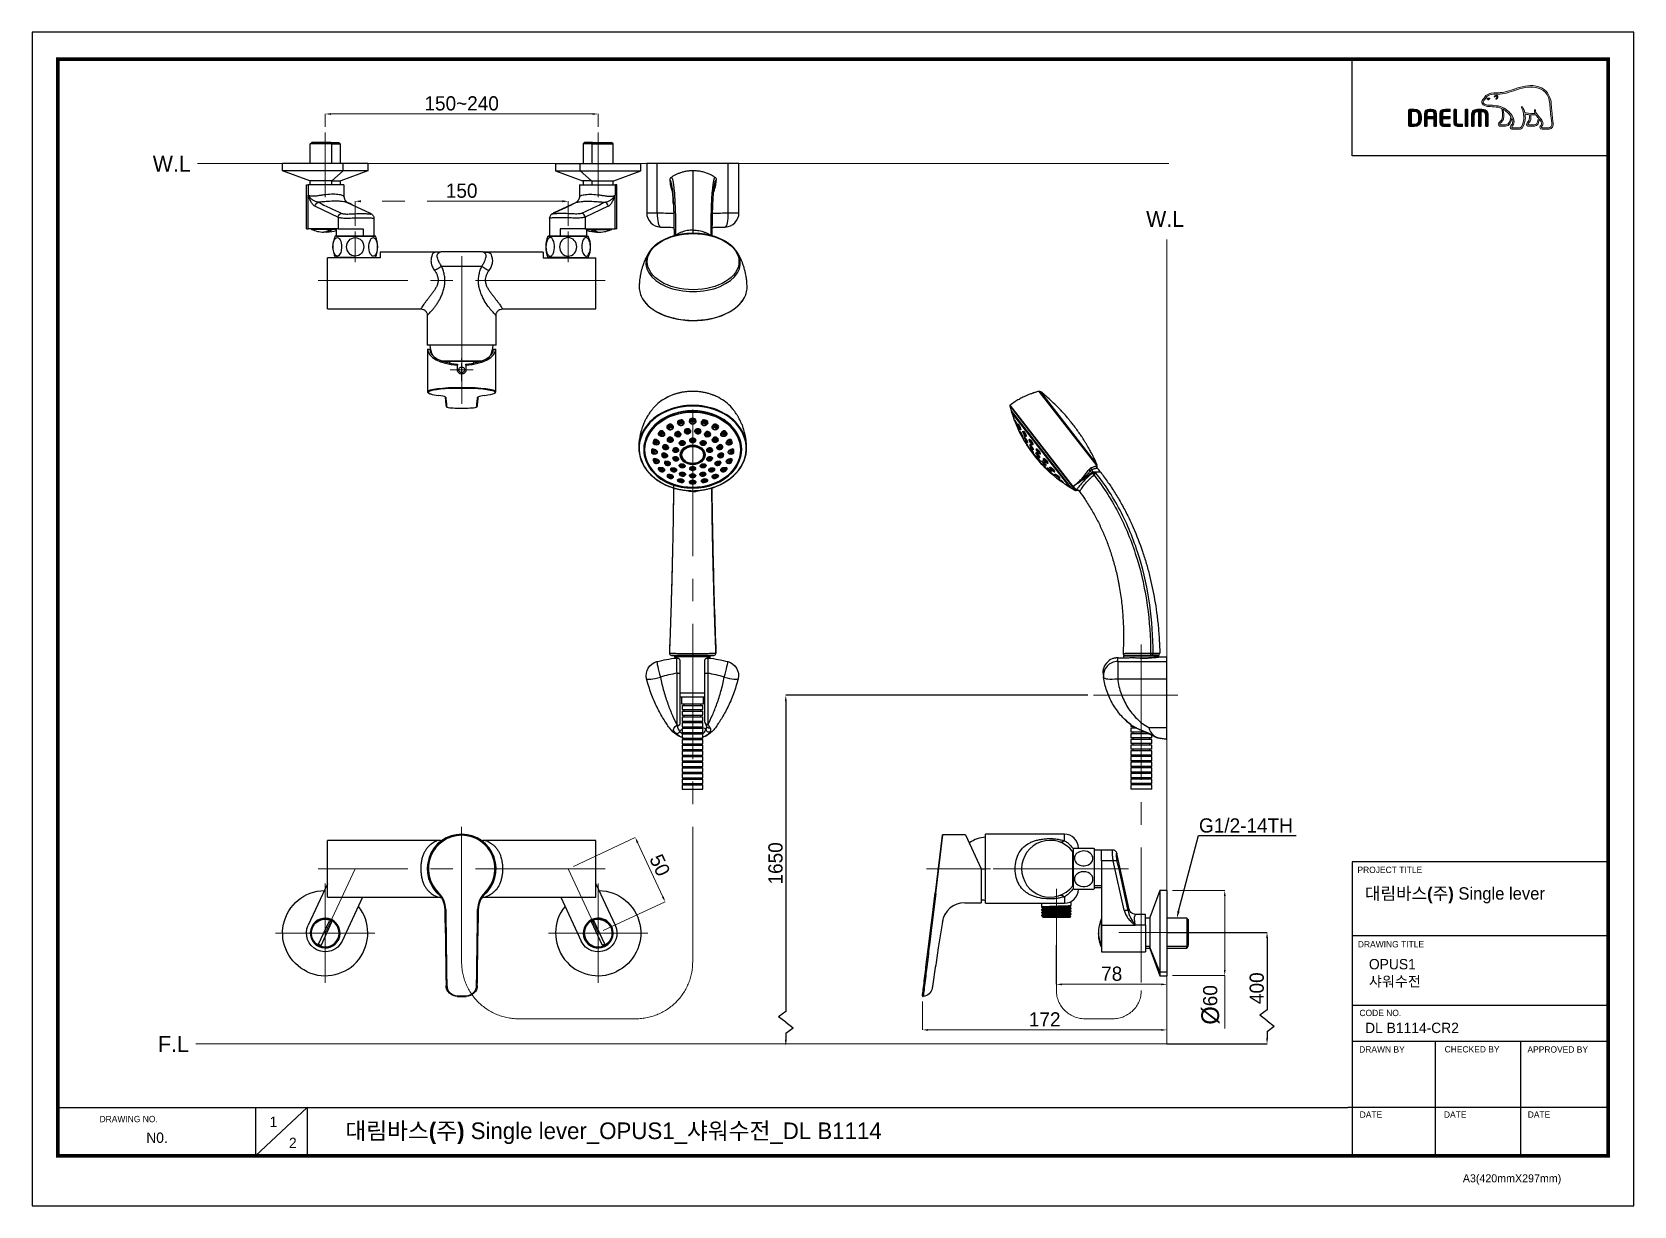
# Model space of a CAD drawing. Extents: x 7920 to 9049, y 0 to 827.
import ezdxf
from ezdxf import colors
from ezdxf.entities.mleader import LeaderData, LeaderLine
from ezdxf.math import Vec2, Vec3

# ---------------------------------------------------------------- set-up
doc = ezdxf.new("R2010")
doc.units = 0
doc.header["$LTSCALE"] = 10
doc.header["$MEASUREMENT"] = 0
doc.header["$PDMODE"] = 3
doc.header["$PDSIZE"] = -10
doc.linetypes.add('CENTER', pattern=[2, 1.25, -0.25, 0.25, -0.25])
doc.linetypes.add('CENTER2', pattern=[28.575, 19.05, -3.175, 3.175, -3.175])
doc.layers.get('0').update_dxf_attribs({"linetype": 'CONTINUOUS'})
doc.layers.get('DEFPOINTS').update_dxf_attribs({"linetype": 'CONTINUOUS'})
doc.layers.add('1', color=7, linetype='CONTINUOUS')
for name, color, linetype, lineweight in [('Cneter', 1, 'CENTER2', 13), ('레이어 1', 7, 'CONTINUOUS', 0), ('치수선', 7, 'CONTINUOUS', 20)]:
    doc.layers.add(name, color=color, linetype=linetype, lineweight=lineweight)
doc.styles.add('Daelim Dimension', font='')
doc.styles.get('Daelim Dimension').set_extended_font_data('나눔고딕')
doc.dimstyles.new('DEFAULT', dxfattribs={"dimscale": 2, "dimtxt": 2, "dimasz": 2, "dimexe": 0, "dimexo": 2, "dimgap": 1, "dimtad": 1, "dimdec": 1, "dimzin": 9, "dimdsep": 46, "dimtxsty": 'Daelim Dimension', "dimcen": 0.5, "dimclrd": 5, "dimclre": 5, "dimclrt": 256, "dimadec": 1, "dimazin": 0, "dimtfac": 1, "dimtdec": 1, "dimtix": 1, "dimtmove": 0, "dimatfit": 3, "dimfxl": 1, "dimtolj": 1, "dimtzin": 1, "dimlwd": 9, "dimlwe": 9, "dimarcsym": 0})

msp = doc.modelspace()

# ---------------------------------------------------------------- texts
at = {"color": 5, "ltscale": 40, "style": 'Daelim Dimension'}
for s, height, p in [('PROJECT TITLE', 4.453, (8854.01, 234.51)), ('DRAWING TITLE', 4.453, (8854.29, 182.11)), ('CODE NO.', 4.453, (8855.41, 133.71)), ('DRAWN BY', 4.453, (8855.23, 108.04)), ('CHECKED BY', 4.453, (8915.4, 108.12)), ('APPROVED BY', 4.453, (8973.75, 107.97)), ('DRAWING NO.', 4.453, (7967.95, 58.99)), ('DATE', 4.453, (8855.58, 62.14)), ('DATE', 4.453, (8914.92, 62.14)), ('DATE', 4.453, (8973.95, 62.14)), ('A3(420mmX297mm)', 5.6201, (8928.24, 16.66))]:
    msp.add_text(s, height=height, dxfattribs=at).set_placement(p)
at = {"color": 7, "ltscale": 0.5, "char_height": 10, "attachment_point": 5, "rotation": 90, "style": 'Daelim Dimension'}
for s, insert in [('\\A1;1650', (8444.1, 241.28)), ('\\A1;400', (8783.12, 153.36))]:
    msp.add_mtext(s, dxfattribs=dict(at, insert=insert))
at = {"attachment_point": 1, "style": 'Daelim Dimension'}
for s, insert, char_height, width in [('{\\fPretendard Variable SemiBold|b0|i0|c129|p2;\\C7;대림바스(주)} Single lever', (8859.3, 224.46), 8.7291, 140.2959), (' OPUS1 \\P 샤워수전{\\fGulimChe|b0|i0|c129|p49; }', (8859.38, 173.94), 7.2871, 122.6352), ('DL B1114-CR2', (8859.38, 129.06), 7.2871, 122.6352), ('1', (8087.7, 62.9), 7.29, 10.17), ('N0. ', (8000.83, 51.71), 7.287, 45.7148), ('2', (8101.37, 48.05), 7.29, 10.17)]:
    msp.add_mtext(s, dxfattribs=dict(at, insert=insert, char_height=char_height, width=width))
at = {"color": 2, "insert": (8141.11, 58.8), "char_height": 11.7115, "width": 518.4179, "attachment_point": 1, "style": 'Daelim Dimension'}
msp.add_mtext('{\\fPretendard Variable SemiBold|b0|i0|c129|p2;대림바스(주)} Single lever_OPUS1_샤워수전_DL B1114', dxfattribs=at)
at = {"layer": '치수선', "char_height": 11.25, "attachment_point": 3, "style": 'Daelim Dimension'}
for s, insert in [('W.L', (8032.17, 739.72)), ('W.L', (8731.88, 700.81)), ('F.L', (8030.88, 119.71))]:
    msp.add_mtext_dynamic_manual_height_columns(s, width=17.4109, gutter_width=12.5, heights=[0], dxfattribs=dict(at, insert=insert))

# ---------------------------------------------------------------- blocks, each defined once
blk = doc.blocks.new('*D3')
at = {"layer": 'Cneter', "color": 5, "lineweight": 9, "ltscale": 0.5, "transparency": 16777216}
for p, q in [((8148, 690.3), (8148, 707.6)), ((8294, 707.6), (8152, 707.6)), ((8298, 690.3), (8298, 707.6))]:
    blk.add_line(p, q, dxfattribs=at)
at = {"layer": 'Cneter', "color": 5, "ltscale": 0.5, "transparency": 16777216}
for points in [[(8152, 708.3), (8152, 706.9), (8148, 707.6)], [(8294, 708.3), (8294, 706.9), (8298, 707.6)]]:
    blk.add_solid(points, dxfattribs=at)
at = {"layer": 'DEFPOINTS', "color": 0, "ltscale": 0.5, "transparency": 16777216}
for p in [(8148, 707.6), (8148, 686.3), (8298, 686.3)]:
    blk.add_point(p, dxfattribs=at)
at = {"layer": 'Cneter', "color": 7, "ltscale": 0.5, "transparency": 16777216, "insert": (8223, 715), "char_height": 10, "attachment_point": 5, "style": 'Daelim Dimension'}
blk.add_mtext('\\A1;150', dxfattribs=at)
blk = doc.blocks.new('*D4')
at = {"color": 5, "lineweight": 9, "ltscale": 0.5, "transparency": 16777216}
for p, q in [((8126.9, 760), (8126.9, 769.1)), ((8130.9, 769.1), (8315.2, 769.1)), ((8319.2, 760), (8319.2, 769.1))]:
    blk.add_line(p, q, dxfattribs=at)
at = {"color": 5, "ltscale": 0.5, "transparency": 16777216}
for points in [[(8130.9, 769.7), (8130.9, 768.4), (8126.9, 769.1)], [(8315.2, 769.7), (8315.2, 768.4), (8319.2, 769.1)]]:
    blk.add_solid(points, dxfattribs=at)
at = {"layer": 'DEFPOINTS', "color": 0, "ltscale": 0.5, "transparency": 16777216}
for p in [(8319.2, 769.1), (8126.9, 756), (8319.2, 756)]:
    blk.add_point(p, dxfattribs=at)
at = {"color": 7, "ltscale": 0.5, "transparency": 16777216, "insert": (8223, 776.5), "char_height": 10, "attachment_point": 5, "style": 'Daelim Dimension'}
blk.add_mtext('\\A1;150~240', dxfattribs=at)
blk = doc.blocks.new('*D5')
at = {"color": 5, "lineweight": 9, "ltscale": 0.5, "transparency": 16777216}
for p, q in [((8723.8, 222.2), (8760.5, 222.2)), ((8760.5, 218.2), (8760.5, 166.2)), ((8723.8, 162.2), (8760.5, 162.2)), ((8760.5, 162.2), (8760.5, 124.9))]:
    blk.add_line(p, q, dxfattribs=at)
at = {"color": 5, "ltscale": 0.5, "transparency": 16777216}
for points in [[(8759.9, 218.2), (8761.2, 218.2), (8760.5, 222.2)], [(8759.9, 166.2), (8761.2, 166.2), (8760.5, 162.2)]]:
    blk.add_solid(points, dxfattribs=at)
at = {"layer": 'DEFPOINTS', "color": 0, "ltscale": 0.5, "transparency": 16777216}
for p in [(8719.8, 222.2), (8719.8, 162.2), (8760.5, 162.2)]:
    blk.add_point(p, dxfattribs=at)
at = {"color": 7, "ltscale": 0.5, "transparency": 16777216, "insert": (8750.5, 141.6), "char_height": 10, "attachment_point": 5, "rotation": 90, "style": 'Daelim Dimension'}
blk.add_mtext('\\A1;{\\H1.25x;\\C256;Ø}60', dxfattribs=at)
blk = doc.blocks.new('*D6')
at = {"color": 5, "lineweight": 9, "ltscale": 0.5, "transparency": 16777216}
for p, q in [((8719.8, 158.2), (8719.8, 124)), ((8547.6, 144), (8547.6, 124)), ((8551.6, 124), (8715.8, 124))]:
    blk.add_line(p, q, dxfattribs=at)
at = {"color": 5, "ltscale": 0.5, "transparency": 16777216}
for points in [[(8551.6, 124.6), (8551.6, 123.3), (8547.6, 124)], [(8715.8, 124.6), (8715.8, 123.3), (8719.8, 124)]]:
    blk.add_solid(points, dxfattribs=at)
at = {"layer": 'DEFPOINTS', "color": 0, "ltscale": 0.5, "transparency": 16777216}
for p in [(8719.8, 162.2), (8547.6, 148), (8719.8, 124)]:
    blk.add_point(p, dxfattribs=at)
at = {"color": 7, "ltscale": 0.5, "transparency": 16777216, "insert": (8633.7, 131.4), "char_height": 10, "attachment_point": 5, "style": 'Daelim Dimension'}
blk.add_mtext('\\A1;172', dxfattribs=at)
blk = doc.blocks.new('*D7')
at = {"color": 5, "lineweight": 9, "ltscale": 0.5, "transparency": 16777216}
for p, q in [((8641.9, 183.6), (8641.9, 156.1)), ((8719.8, 158.2), (8719.8, 156.1)), ((8715.8, 156.1), (8645.9, 156.1))]:
    blk.add_line(p, q, dxfattribs=at)
at = {"color": 5, "ltscale": 0.5, "transparency": 16777216}
for points in [[(8645.9, 156.7), (8645.9, 155.4), (8641.9, 156.1)], [(8715.8, 156.7), (8715.8, 155.4), (8719.8, 156.1)]]:
    blk.add_solid(points, dxfattribs=at)
at = {"layer": 'DEFPOINTS', "color": 0, "ltscale": 0.5, "transparency": 16777216}
for p in [(8641.9, 187.6), (8719.8, 162.2), (8641.9, 156.1)]:
    blk.add_point(p, dxfattribs=at)
at = {"color": 7, "ltscale": 0.5, "transparency": 16777216, "insert": (8680.9, 163.5), "char_height": 10, "attachment_point": 5, "style": 'Daelim Dimension'}
blk.add_mtext('\\A1;78', dxfattribs=at)
blk = doc.blocks.new('*D8')
at = {"color": 5, "lineweight": 9, "ltscale": 0.5, "transparency": 16777216}
for p, q in [((8301.7, 239.2), (8345.3, 259.5)), ((8364.7, 217.8), (8346.9, 255.9)), ((8322.8, 193.9), (8366.4, 214.2))]:
    blk.add_line(p, q, dxfattribs=at)
at = {"color": 5, "ltscale": 0.5, "transparency": 16777216}
for points in [[(8347.6, 256.2), (8346.3, 255.6), (8345.3, 259.5)], [(8365.3, 218.1), (8364.1, 217.5), (8366.4, 214.2)]]:
    blk.add_solid(points, dxfattribs=at)
at = {"layer": 'DEFPOINTS', "color": 0, "ltscale": 0.5, "transparency": 16777216}
for p in [(8345.3, 259.5), (8298, 237.5), (8319.2, 192.2)]:
    blk.add_point(p, dxfattribs=at)
at = {"color": 7, "ltscale": 0.5, "transparency": 16777216, "insert": (8362.6, 240), "char_height": 10, "attachment_point": 5, "rotation": 295, "style": 'Daelim Dimension'}
blk.add_mtext('\\A1;50', dxfattribs=at)

# ---------------------------------------------------------------- dimensions: what is measured, and where the dimension line sits
at = {"color": 5, "ltscale": 0.5}
for base, p1, p2, text, picture, middle in [((8319.16, 769.08), (8126.9, 756.05), (8319.16, 756.05), '150~240', '*D4', (8223.03, 776.52)), ((8641.95, 156.05), (8719.76, 162.18), (8641.95, 187.62), '78', '*D7', (8680.85, 163.49)), ((8719.76, 123.98), (8547.6, 148.02), (8719.76, 162.18), '172', '*D6', (8633.68, 131.38))]:
    dim = msp.add_linear_dim(base=base, p1=p1, p2=p2, text=text, dimstyle='DEFAULT', override={"dimtxt": 5, "dimclrd": 5, "dimclre": 5, "dimclrt": 7}, dxfattribs=at)
    dim.commit()
    dim.dimension.update_dxf_attribs({"geometry": picture, "text_midpoint": middle})
dim = msp.add_aligned_dim(p1=(8319.16, 192.18), p2=(8298.03, 237.5), distance=-52.12, dimstyle='DEFAULT', override={"dimtxt": 5, "dimclrd": 5, "dimclre": 5, "dimclrt": 7}, dxfattribs=at)
dim.commit()
dim.dimension.update_dxf_attribs({"geometry": '*D8', "text_midpoint": (8362.56, 240)})
dim = msp.add_linear_dim(base=(8760.53, 162.18), p1=(8719.76, 222.18), p2=(8719.76, 162.18), angle=90, text='{\\H1.25x;\\C256;Ø}<>', dimstyle='DEFAULT', override={"dimtxt": 5, "dimclrd": 5, "dimclre": 5, "dimclrt": 7}, dxfattribs=at)
dim.commit()
dim.dimension.update_dxf_attribs({"geometry": '*D5', "text_midpoint": (8760.53, 141.56), "dimtype": 160})
at = {"layer": 'Cneter', "ltscale": 0.5}
dim = msp.add_linear_dim(base=(8148.03, 707.61), p1=(8298.03, 686.34), p2=(8148.03, 686.34), dimstyle='DEFAULT', override={"dimtxt": 5, "dimclrd": 5, "dimclre": 5, "dimclrt": 7}, dxfattribs=at)
dim.commit()
dim.dimension.update_dxf_attribs({"geometry": '*D3', "text_midpoint": (8223.03, 715.04)})

# ---------------------------------------------------------------- hatches: boundary and pattern name
at = {"layer": '레이어 1'}
h = msp.add_hatch(color=5, dxfattribs=at)
h.dxf.hatch_style = 1
edge = h.paths.add_edge_path(flags=16)
edge.add_spline(control_points=[(8990.26, 759.99), (8989.77, 759.45), (8989.15, 759.44), (8989.12, 759.44), (8989.12, 759.44), (8984.13, 759.44), (8984.13, 759.44), (8983.95, 759.44), (8983.81, 759.49), (8983.72, 759.58), (8983.64, 759.65), (8983.61, 759.76), (8983.61, 759.9), (8983.61, 760.18), (8983.81, 760.44), (8984.03, 760.72), (8984.23, 760.98), (8984.42, 761.22), (8984.53, 761.53), (8984.8, 762.26), (8984.78, 763.04), (8984.45, 763.73), (8983.86, 764.98), (8982.99, 765.96), (8982.14, 766.91), (8982.14, 766.91), (8981.85, 767.23), (8981.85, 767.23), (8980.75, 768.46), (8979.62, 769.73), (8979.53, 771.45), (8979.51, 771.79), (8979.35, 771.99), (8979.13, 771.98), (8979.13, 771.98), (8978.81, 771.83), (8978.8, 771.83), (8978.71, 771.73), (8978.66, 771.59), (8978.66, 771.42), (8978.66, 771.42), (8978.67, 771.37), (8978.67, 771.37), (8978.71, 770.74), (8978.86, 770.13), (8979.12, 769.5), (8979.12, 769.5), (8979.15, 769.44), (8979.15, 769.44), (8979.15, 769.44), (8979.08, 769.43), (8979.08, 769.43), (8975.88, 769.31), (8972.74, 769.91), (8971.82, 770.13), (8971.25, 772.42), (8970.32, 773.94), (8970.28, 774.01), (8970.21, 774.12), (8970.1, 774.22), (8969.99, 774.25), (8969.99, 774.25), (8969.72, 774.21), (8969.68, 774.2), (8969.66, 774.17), (8969.62, 774.11), (8969.51, 773.97), (8969.51, 773.97), (8969.5, 773.85), (8969.5, 773.85), (8969.5, 773.85), (8969.58, 773.55), (8969.58, 773.55), (8969.65, 773.43), (8971.3, 770.55), (8971.3, 766.74), (8971.3, 764.39), (8970.68, 762.17), (8969.46, 760.14), (8969.17, 759.66), (8968.78, 759.44), (8968.21, 759.44), (8968.21, 759.44), (8963.3, 759.44), (8963.3, 759.44), (8963.14, 759.44), (8962.8, 759.56), (8962.8, 759.91), (8962.8, 760.11), (8962.98, 760.43), (8963.28, 760.77), (8965.33, 763.05), (8964.15, 766.61), (8962.18, 768.96), (8960.28, 771.22), (8957.19, 774.07), (8953.21, 774.78), (8951.8, 775.02), (8949.49, 775.16), (8947.62, 775.27), (8947.62, 775.27), (8945.73, 775.38), (8945.73, 775.38), (8944.76, 775.46), (8943.15, 776.05), (8942.67, 776.98), (8942.46, 777.36), (8942.48, 777.75), (8942.74, 778.2), (8942.9, 778.47), (8943.13, 778.7), (8943.41, 778.98), (8943.72, 779.29), (8944.04, 779.62), (8944.29, 780.05), (8944.29, 780.05), (8944.36, 780.18), (8944.36, 780.18), (8945.31, 782), (8947.26, 782.96), (8950.17, 783.03), (8950.17, 783.03), (8951.81, 783.05), (8951.81, 783.05), (8953.62, 783.06), (8955.66, 783.07), (8957.34, 783.43), (8959.7, 783.94), (8962.07, 784.75), (8964.15, 785.46), (8964.15, 785.46), (8964.22, 785.48), (8964.22, 785.48), (8966.8, 786.37), (8969.48, 787.28), (8972.21, 787.72), (8976.58, 788.45), (8982.58, 788.42), (8986.36, 784.18), (8988.1, 782.22), (8989.18, 779.52), (8989.55, 776.16), (8989.55, 776.16), (8989.53, 776.17), (8989.52, 776.18), (8989.55, 776.12), (8989.58, 775.74), (8989.73, 773.6), (8989.78, 772.57), (8989.83, 771.51), (8990.1, 769.53), (8990.1, 769.53), (8990.86, 762.93), (8990.86, 762.93), (8990.86, 762.93), (8990.9, 762.13), (8990.9, 762.13), (8990.9, 761.19), (8990.69, 760.47), (8990.26, 759.99)], knot_values=[0, 0, 0, 0, 1, 1, 1, 2, 2, 2, 3, 3, 3, 4, 4, 4, 5, 5, 5, 6, 6, 6, 7, 7, 7, 8, 8, 8, 9, 9, 9, 10, 10, 10, 11, 11, 11, 12, 12, 12, 13, 13, 13, 14, 14, 14, 15, 15, 15, 16, 16, 16, 17, 17, 17, 18, 18, 18, 19, 19, 19, 20, 20, 20, 21, 21, 21, 22, 22, 22, 23, 23, 23, 24, 24, 24, 25, 25, 25, 26, 26, 26, 27, 27, 27, 28, 28, 28, 29, 29, 29, 30, 30, 30, 31, 31, 31, 32, 32, 32, 33, 33, 33, 34, 34, 34, 35, 35, 35, 36, 36, 36, 37, 37, 37, 38, 38, 38, 39, 39, 39, 40, 40, 40, 41, 41, 41, 42, 42, 42, 43, 43, 43, 44, 44, 44, 45, 45, 45, 46, 46, 46, 47, 47, 47, 48, 48, 48, 49, 49, 49, 50, 50, 50, 51, 51, 51, 52, 52, 52, 53, 53, 53, 53], degree=3, periodic=0)
edge = h.paths.add_edge_path(flags=16)
edge.add_spline(control_points=[(8978.74, 761.42), (8978.74, 761.42), (8974.67, 761.42), (8974.67, 761.42), (8974.37, 761.42), (8974.13, 761.66), (8974.13, 761.97), (8974.13, 762.18), (8974.32, 762.45), (8974.49, 762.64), (8975.32, 763.43), (8976.17, 764.52), (8976.17, 766.59), (8976.17, 766.59), (8976.11, 767.53), (8976.11, 767.54), (8976.11, 767.54), (8975.96, 768.45), (8975.96, 768.45), (8975.96, 768.45), (8975.95, 768.51), (8975.95, 768.51), (8975.95, 768.51), (8976.01, 768.5), (8976.01, 768.5), (8976.77, 768.45), (8978.25, 768.37), (8979.66, 768.43), (8980.01, 767.86), (8980.59, 767.13), (8981.43, 766.16), (8981.39, 765.67), (8980.99, 761.42), (8978.74, 761.42)], knot_values=[0, 0, 0, 0, 1, 1, 1, 2, 2, 2, 3, 3, 3, 4, 4, 4, 5, 5, 5, 6, 6, 6, 7, 7, 7, 8, 8, 8, 9, 9, 9, 10, 10, 10, 11, 11, 11, 11], degree=3, periodic=0)
edge = h.paths.add_edge_path(flags=16)
edge.add_spline(control_points=[(8958.33, 761.42), (8958.33, 761.42), (8954.76, 761.42), (8954.76, 761.42), (8954.49, 761.42), (8954.2, 761.64), (8954.2, 761.97), (8954.2, 762.16), (8954.37, 762.41), (8954.67, 762.65), (8955.57, 763.37), (8956.94, 764.46), (8957.09, 767.47), (8957.09, 767.47), (8957.11, 768.29), (8957.11, 768.29), (8957.11, 769.57), (8956.82, 771.11), (8956.54, 772.49), (8956.54, 772.49), (8956.49, 772.63), (8956.49, 772.63), (8956.49, 772.63), (8956.61, 772.54), (8956.61, 772.54), (8957.14, 772.22), (8960.06, 770.24), (8962.13, 767.32), (8961.96, 765.94), (8961.18, 761.42), (8958.33, 761.42)], knot_values=[0, 0, 0, 0, 1, 1, 1, 2, 2, 2, 3, 3, 3, 4, 4, 4, 5, 5, 5, 6, 6, 6, 7, 7, 7, 8, 8, 8, 9, 9, 9, 10, 10, 10, 10], degree=3, periodic=0)
edge = h.paths.add_edge_path()
edge.add_spline(control_points=[(8991.86, 763.03), (8991.86, 763.04), (8991.11, 769.67), (8991.11, 769.67), (8990.83, 771.65), (8990.79, 772.71), (8990.75, 773.64), (8990.75, 773.64), (8990.56, 776.26), (8990.56, 776.26), (8990.16, 779.84), (8989, 782.74), (8987.12, 784.85), (8983.04, 789.44), (8976.67, 789.48), (8972.04, 788.72), (8969.2, 788.25), (8966.49, 787.33), (8963.87, 786.43), (8963.87, 786.43), (8963.78, 786.4), (8963.78, 786.4), (8961.73, 785.7), (8959.41, 784.9), (8957.12, 784.42), (8955.56, 784.08), (8953.59, 784.07), (8951.86, 784.06), (8951.86, 784.06), (8950.14, 784.04), (8950.14, 784.04), (8946.84, 783.96), (8944.59, 782.81), (8943.46, 780.64), (8943.46, 780.64), (8943.41, 780.55), (8943.41, 780.55), (8943.22, 780.22), (8942.94, 779.94), (8942.69, 779.69), (8942.42, 779.41), (8942.11, 779.1), (8941.87, 778.7), (8941.63, 778.3), (8941.51, 777.89), (8941.51, 777.49), (8941.51, 777.15), (8941.6, 776.82), (8941.77, 776.51), (8942.47, 775.18), (8944.47, 774.47), (8945.66, 774.38), (8945.66, 774.38), (8947.42, 774.27), (8947.46, 774.27), (8949.22, 774.17), (8951.63, 774.03), (8953.03, 773.78), (8953.85, 773.64), (8954.79, 773.34), (8955.65, 772.94), (8955.71, 772.71), (8956.16, 770.73), (8956.16, 768.29), (8956.16, 768.29), (8956.14, 767.51), (8956.14, 767.51), (8956.01, 764.94), (8954.89, 764.04), (8954.06, 763.38), (8953.98, 763.32), (8953.25, 762.71), (8953.19, 761.98), (8953.16, 761.56), (8953.28, 761.19), (8953.53, 760.91), (8953.8, 760.62), (8954.21, 760.47), (8954.76, 760.47), (8954.76, 760.47), (8958.33, 760.47), (8958.33, 760.47), (8961, 760.47), (8962.32, 763.35), (8962.72, 766.04), (8962.72, 766.04), (8962.73, 766.42), (8962.73, 766.42), (8962.73, 766.42), (8962.84, 766.23), (8962.84, 766.23), (8963.18, 765.47), (8963.39, 764.56), (8963.39, 763.87), (8963.39, 762.91), (8963.09, 762.07), (8962.53, 761.44), (8962.38, 761.3), (8961.67, 760.56), (8961.67, 759.82), (8961.67, 759.82), (8961.67, 759.7), (8961.67, 759.7), (8961.78, 758.82), (8962.48, 758.43), (8963.14, 758.43), (8963.14, 758.43), (8968.21, 758.43), (8968.21, 758.43), (8969.13, 758.43), (8969.86, 758.84), (8970.33, 759.62), (8971.62, 761.77), (8972.27, 764.09), (8972.27, 766.54), (8972.27, 767.3), (8972.2, 768.12), (8972.06, 768.96), (8972.06, 768.96), (8972.05, 769.03), (8972.05, 769.03), (8972.05, 769.03), (8972.12, 769.02), (8972.12, 769.02), (8972.73, 768.9), (8973.71, 768.73), (8974.92, 768.6), (8974.92, 768.6), (8974.96, 768.59), (8974.96, 768.59), (8974.96, 768.59), (8975.12, 767.66), (8975.12, 767.66), (8975.12, 767.66), (8975.16, 767.44), (8975.16, 767.44), (8975.16, 767.44), (8975.2, 766.62), (8975.2, 766.62), (8975.2, 764.64), (8974.31, 763.78), (8973.83, 763.32), (8973.82, 763.32), (8973.15, 762.63), (8973.07, 762.03), (8973.07, 762.03), (8973.05, 761.84), (8973.05, 761.84), (8973.05, 761.65), (8973.1, 761.27), (8973.43, 760.93), (8973.73, 760.62), (8974.18, 760.47), (8974.78, 760.47), (8974.78, 760.47), (8978.74, 760.47), (8978.74, 760.47), (8981.14, 760.47), (8981.86, 763.52), (8982.15, 765.23), (8982.15, 765.23), (8982.16, 765.41), (8982.16, 765.41), (8982.16, 765.41), (8982.26, 765.28), (8982.26, 765.28), (8982.81, 764.57), (8983.3, 763.79), (8983.53, 763.3), (8983.66, 763.04), (8983.72, 762.76), (8983.72, 762.48), (8983.72, 762.48), (8983.63, 761.91), (8983.63, 761.91), (8983.54, 761.6), (8983.33, 761.31), (8983.12, 761.03), (8982.82, 760.64), (8982.5, 760.23), (8982.5, 759.73), (8982.5, 759.73), (8982.53, 759.46), (8982.53, 759.46), (8982.68, 758.8), (8983.21, 758.43), (8984.04, 758.43), (8984.04, 758.43), (8989.12, 758.43), (8989.12, 758.43), (8989.23, 758.43), (8990.22, 758.46), (8991, 759.3), (8991.62, 759.97), (8991.92, 760.89), (8991.92, 762.12), (8991.92, 762.12), (8991.87, 763.03), (8991.86, 763.03)], knot_values=[0, 0, 0, 0, 1, 1, 1, 2, 2, 2, 3, 3, 3, 4, 4, 4, 5, 5, 5, 6, 6, 6, 7, 7, 7, 8, 8, 8, 9, 9, 9, 10, 10, 10, 11, 11, 11, 12, 12, 12, 13, 13, 13, 14, 14, 14, 15, 15, 15, 16, 16, 16, 17, 17, 17, 18, 18, 18, 19, 19, 19, 20, 20, 20, 21, 21, 21, 22, 22, 22, 23, 23, 23, 24, 24, 24, 25, 25, 25, 26, 26, 26, 27, 27, 27, 28, 28, 28, 29, 29, 29, 30, 30, 30, 31, 31, 31, 32, 32, 32, 33, 33, 33, 34, 34, 34, 35, 35, 35, 36, 36, 36, 37, 37, 37, 38, 38, 38, 39, 39, 39, 40, 40, 40, 41, 41, 41, 42, 42, 42, 43, 43, 43, 44, 44, 44, 45, 45, 45, 46, 46, 46, 47, 47, 47, 48, 48, 48, 49, 49, 49, 50, 50, 50, 51, 51, 51, 52, 52, 52, 53, 53, 53, 54, 54, 54, 55, 55, 55, 56, 56, 56, 57, 57, 57, 58, 58, 58, 59, 59, 59, 60, 60, 60, 61, 61, 61, 62, 62, 62, 63, 63, 63, 64, 64, 64, 65, 65, 65, 66, 66, 66, 66], degree=3, periodic=0)
edge = h.paths.add_edge_path(flags=0)
edge.add_spline(control_points=[(8945.58, 780.17), (8945.58, 780.17), (8946.32, 780.51), (8947.23, 780.15), (8947.23, 780.15), (8947.35, 780.11), (8947.2, 779.9), (8946.75, 779.3), (8946.31, 779.17), (8946.31, 779.17), (8946.31, 779.17), (8945.99, 779.06), (8945.82, 779.27), (8945.45, 779.7), (8945.44, 779.94), (8945.44, 779.94), (8945.44, 779.94), (8945.41, 780.13), (8945.58, 780.17)], knot_values=[0, 0, 0, 0, 1, 1, 1, 2, 2, 2, 3, 3, 3, 4, 4, 4, 5, 5, 5, 6, 6, 6, 6], degree=3, periodic=0)
edge = h.paths.add_edge_path(flags=0)
edge.add_spline(control_points=[(8950.45, 781.53), (8950.34, 781.41), (8950.33, 781.21), (8950.45, 781.1), (8950.57, 781), (8950.76, 781.03), (8950.87, 781.15), (8950.93, 781.21), (8951.54, 781.93), (8952.06, 781.56), (8952.25, 781.43), (8952.33, 781.23), (8952.31, 780.98), (8952.26, 780.57), (8951.91, 780.12), (8951.67, 779.96), (8951.53, 779.88), (8951.44, 779.7), (8951.5, 779.55), (8951.57, 779.41), (8951.75, 779.37), (8951.9, 779.43), (8952.34, 779.64), (8952.89, 780.34), (8952.96, 781), (8953.01, 781.45), (8952.81, 781.82), (8952.45, 782.07), (8951.67, 782.63), (8950.78, 781.89), (8950.45, 781.53)], knot_values=[0, 0, 0, 0, 1, 1, 1, 2, 2, 2, 3, 3, 3, 4, 4, 4, 5, 5, 5, 6, 6, 6, 7, 7, 7, 8, 8, 8, 9, 9, 9, 10, 10, 10, 10], degree=3, periodic=0)
edge = h.paths.add_edge_path(flags=0)
edge.add_spline(control_points=[(8950.35, 780.99), (8950.35, 780.99), (8950.35, 780.99), (8950.35, 780.99), (8950.35, 780.99), (8950.35, 780.99), (8950.35, 780.99)], knot_values=[0, 0, 0, 0, 1, 1, 1, 2, 2, 2, 2], degree=3, periodic=0)
h = msp.add_hatch(color=5, dxfattribs=at)
h.dxf.hatch_style = 2
edge = h.paths.add_edge_path()
edge.add_spline(control_points=[(8947.24, 779.9), (8947.39, 780.11), (8947.27, 780.15), (8947.27, 780.15)], knot_values=[1.00001, 1.00001, 1.00001, 1.00001, 2, 2, 2, 2], degree=3, periodic=0)
edge.add_spline(control_points=[(8947.27, 780.15), (8947.22, 780.18), (8947.16, 780.2), (8947.11, 780.21)], knot_values=[0.9374913, 0.9374913, 0.9374913, 0.9374913, 1, 1, 1, 1], degree=3, periodic=0)
edge.add_spline(control_points=[(8947.11, 780.21), (8946.99, 780.25), (8946.89, 780.27), (8946.78, 780.29)], knot_values=[0.8124938, 0.8124938, 0.8124938, 0.8124938, 0.9374913, 0.9374913, 0.9374913, 0.9374913], degree=3, periodic=0)
edge.add_spline(control_points=[(8946.78, 780.29), (8946.68, 780.3), (8946.58, 780.31), (8946.49, 780.32)], knot_values=[0.6874962, 0.6874962, 0.6874962, 0.6874962, 0.8124938, 0.8124938, 0.8124938, 0.8124938], degree=3, periodic=0)
edge.add_spline(control_points=[(8946.49, 780.32), (8946.39, 780.32), (8946.3, 780.32), (8946.22, 780.31)], knot_values=[0.5624988, 0.5624988, 0.5624988, 0.5624988, 0.6874962, 0.6874962, 0.6874962, 0.6874962], degree=3, periodic=0)
edge.add_spline(control_points=[(8946.22, 780.31), (8946.1, 780.3), (8945.99, 780.28), (8945.9, 780.26)], knot_values=[0.3750025, 0.3750025, 0.3750025, 0.3750025, 0.5624988, 0.5624988, 0.5624988, 0.5624988], degree=3, periodic=0)
edge.add_spline(control_points=[(8945.9, 780.26), (8945.78, 780.23), (8945.7, 780.2), (8945.65, 780.19)], knot_values=[0.1250075, 0.1250075, 0.1250075, 0.1250075, 0.3750025, 0.3750025, 0.3750025, 0.3750025], degree=3, periodic=0)
edge.add_spline(control_points=[(8945.65, 780.19), (8945.63, 780.18), (8945.62, 780.17), (8945.62, 780.17)], knot_values=[0, 0, 0, 0, 0.1250075, 0.1250075, 0.1250075, 0.1250075], degree=3, periodic=0)
edge.add_spline(control_points=[(8945.62, 780.17), (8945.45, 780.13), (8945.49, 779.94), (8945.49, 779.94), (8945.49, 779.94), (8945.5, 779.7), (8945.86, 779.27)], knot_values=[4, 4, 4, 4, 5, 5, 5, 6, 6, 6, 6], degree=3, periodic=0)
edge.add_spline(control_points=[(8945.86, 779.27), (8946.04, 779.06), (8946.36, 779.17), (8946.36, 779.17), (8946.36, 779.17), (8946.79, 779.3), (8947.24, 779.9)], knot_values=[2, 2, 2, 2, 3, 3, 3, 4, 4, 4, 4], degree=3, periodic=0)
h = msp.add_hatch(color=5, dxfattribs=at)
h.dxf.hatch_style = 2
edge = h.paths.add_edge_path()
edge.add_spline(control_points=[(8950.45, 781.53), (8950.34, 781.41), (8950.33, 781.21), (8950.45, 781.1), (8950.57, 781), (8950.76, 781.03), (8950.87, 781.15), (8950.93, 781.21), (8951.54, 781.93), (8952.06, 781.56), (8952.25, 781.43), (8952.33, 781.23), (8952.31, 780.98), (8952.26, 780.57), (8951.91, 780.12), (8951.67, 779.96), (8951.53, 779.88), (8951.44, 779.7), (8951.5, 779.55), (8951.57, 779.41), (8951.75, 779.37), (8951.9, 779.43), (8952.34, 779.64), (8952.89, 780.34), (8952.96, 781), (8953.01, 781.45), (8952.81, 781.82), (8952.45, 782.07), (8951.67, 782.63), (8950.78, 781.89), (8950.45, 781.53)], knot_values=[0, 0, 0, 0, 1, 1, 1, 2, 2, 2, 3, 3, 3, 4, 4, 4, 5, 5, 5, 6, 6, 6, 7, 7, 7, 8, 8, 8, 9, 9, 9, 10, 10, 10, 10], degree=3, periodic=0)
h = msp.add_hatch(color=5, dxfattribs=at)
h.dxf.hatch_style = 2
edge = h.paths.add_edge_path()
edge.add_spline(control_points=[(8897.12, 765.29), (8897.12, 762.98), (8896.06, 761.85), (8893.89, 761.85), (8893.89, 761.85), (8892.4, 761.88), (8892.01, 761.88), (8892.01, 761.88), (8892.01, 770.77), (8892.01, 770.77), (8892.78, 770.85), (8893.88, 770.86), (8893.89, 770.86), (8896.12, 770.86), (8897.12, 769.8), (8897.12, 767.42), (8897.12, 767.42), (8897.12, 765.29), (8897.12, 765.29)], knot_values=[0, 0, 0, 0, 1, 1, 1, 2, 2, 2, 3, 3, 3, 4, 4, 4, 5, 5, 5, 6, 6, 6, 6], degree=3, periodic=0)
edge = h.paths.add_edge_path()
edge.add_spline(control_points=[(8893.89, 772.53), (8892.68, 772.53), (8891.11, 772.45), (8890.6, 772.37), (8890.28, 772.32), (8890.07, 772.08), (8890.07, 771.76), (8890.07, 771.76), (8890.07, 760.95), (8890.07, 760.95), (8890.07, 760.62), (8890.28, 760.38), (8890.61, 760.34), (8891.1, 760.26), (8892.66, 760.18), (8893.89, 760.18), (8897.26, 760.18), (8899.04, 761.95), (8899.04, 765.29), (8899.04, 765.29), (8899.04, 767.42), (8899.04, 767.42), (8899.04, 770.76), (8897.26, 772.53), (8893.89, 772.53)], knot_values=[0, 0, 0, 0, 1, 1, 1, 2, 2, 2, 3, 3, 3, 4, 4, 4, 5, 5, 5, 6, 6, 6, 7, 7, 7, 8, 8, 8, 8], degree=3, periodic=0)
h = msp.add_hatch(color=5, dxfattribs=at)
h.dxf.hatch_style = 2
edge = h.paths.add_edge_path()
edge.add_spline(control_points=[(8907.74, 767.43), (8907.74, 767.43), (8903.19, 767.43), (8903.19, 767.43), (8903.19, 767.6), (8903.19, 769.05), (8903.19, 769.05), (8903.19, 770.57), (8903.64, 770.82), (8904.99, 770.82), (8904.99, 770.82), (8905.94, 770.82), (8905.94, 770.82), (8907.29, 770.82), (8907.74, 770.57), (8907.74, 769.05), (8907.74, 769.05), (8907.74, 767.6), (8907.74, 767.43)], knot_values=[0, 0, 0, 0, 1, 1, 1, 2, 2, 2, 3, 3, 3, 4, 4, 4, 5, 5, 5, 6, 6, 6, 6], degree=3, periodic=0)
edge = h.paths.add_edge_path()
edge.add_spline(control_points=[(8905.94, 772.53), (8905.94, 772.53), (8904.99, 772.53), (8904.99, 772.53), (8902.42, 772.53), (8901.27, 771.46), (8901.27, 769.05), (8901.27, 769.05), (8901.27, 760.83), (8901.27, 760.83), (8901.27, 760.54), (8901.5, 760.29), (8901.78, 760.29), (8901.78, 760.29), (8902.68, 760.29), (8902.68, 760.29), (8903, 760.29), (8903.19, 760.56), (8903.19, 760.83), (8903.19, 760.83), (8903.19, 765.55), (8903.19, 765.74), (8903.19, 765.74), (8907.74, 765.74), (8907.74, 765.74), (8907.74, 765.55), (8907.74, 760.83), (8907.74, 760.83), (8907.74, 760.53), (8907.97, 760.29), (8908.26, 760.29), (8908.26, 760.29), (8909.15, 760.29), (8909.15, 760.29), (8909.46, 760.29), (8909.67, 760.57), (8909.67, 760.83), (8909.67, 760.83), (8909.67, 769.05), (8909.67, 769.05), (8909.67, 771.46), (8908.52, 772.53), (8905.94, 772.53)], knot_values=[0, 0, 0, 0, 1, 1, 1, 2, 2, 2, 3, 3, 3, 4, 4, 4, 5, 5, 5, 6, 6, 6, 7, 7, 7, 8, 8, 8, 9, 9, 9, 10, 10, 10, 11, 11, 11, 12, 12, 12, 13, 13, 13, 14, 14, 14, 14], degree=3, periodic=0)
h = msp.add_hatch(color=5, dxfattribs=at)
h.dxf.hatch_style = 2
edge = h.paths.add_edge_path()
edge.add_spline(control_points=[(8912.11, 769.38), (8912.11, 769.38), (8912.11, 763.33), (8912.11, 763.33), (8912.11, 761.21), (8913.32, 760.18), (8915.81, 760.18), (8916.91, 760.18), (8918.4, 760.2), (8919, 760.26), (8918.99, 760.26), (8919.29, 760.29), (8919.29, 760.29), (8919.29, 760.29), (8919.38, 760.3), (8919.38, 760.3), (8919.38, 760.3), (8919.38, 761.92), (8919.38, 761.92), (8919.38, 761.92), (8915.82, 761.92), (8915.82, 761.92), (8914.04, 761.92), (8914.04, 762.42), (8914.04, 763.33), (8914.04, 763.33), (8914.04, 765.57), (8914.04, 765.75), (8914.23, 765.75), (8918.82, 765.75), (8918.82, 765.75), (8919.12, 765.75), (8919.37, 765.99), (8919.37, 766.28), (8919.37, 766.28), (8919.37, 766.88), (8919.37, 766.88), (8919.37, 767.18), (8919.12, 767.42), (8918.82, 767.42), (8918.82, 767.42), (8914.23, 767.42), (8914.04, 767.42), (8914.04, 767.59), (8914.04, 769.38), (8914.04, 769.38), (8914.04, 770.29), (8914.04, 770.79), (8915.82, 770.79), (8915.82, 770.79), (8919.38, 770.78), (8919.38, 770.78), (8919.38, 770.78), (8919.38, 772.39), (8919.38, 772.39), (8919.38, 772.39), (8919, 772.43), (8919, 772.43), (8918.3, 772.49), (8916.7, 772.53), (8915.81, 772.53), (8913.32, 772.53), (8912.11, 771.5), (8912.11, 769.38)], knot_values=[0, 0, 0, 0, 1, 1, 1, 2, 2, 2, 3, 3, 3, 4, 4, 4, 5, 5, 5, 6, 6, 6, 7, 7, 7, 8, 8, 8, 9, 9, 9, 10, 10, 10, 11, 11, 11, 12, 12, 12, 13, 13, 13, 14, 14, 14, 15, 15, 15, 16, 16, 16, 17, 17, 17, 18, 18, 18, 19, 19, 19, 20, 20, 20, 21, 21, 21, 21], degree=3, periodic=0)
h = msp.add_hatch(color=5, dxfattribs=at)
h.dxf.hatch_style = 2
edge = h.paths.add_edge_path()
edge.add_spline(control_points=[(8922.46, 772.42), (8922.17, 772.42), (8921.92, 772.17), (8921.92, 771.88), (8921.92, 771.88), (8921.92, 763.33), (8921.92, 763.33), (8921.92, 760.54), (8923.82, 760.18), (8925.47, 760.18), (8926.69, 760.18), (8927, 760.24), (8927.36, 760.3), (8927.36, 760.3), (8927.57, 760.33), (8927.57, 760.33), (8927.57, 760.33), (8927.85, 760.36), (8927.85, 760.36), (8927.85, 760.36), (8927.93, 760.37), (8927.93, 760.37), (8927.93, 760.37), (8927.93, 761.92), (8927.93, 761.92), (8927.93, 761.92), (8925.49, 761.92), (8925.49, 761.92), (8923.84, 761.92), (8923.84, 762.54), (8923.84, 763.14), (8923.84, 763.14), (8923.84, 771.88), (8923.84, 771.88), (8923.84, 772.17), (8923.59, 772.42), (8923.3, 772.42), (8923.3, 772.42), (8922.46, 772.42), (8922.46, 772.42)], knot_values=[0, 0, 0, 0, 1, 1, 1, 2, 2, 2, 3, 3, 3, 4, 4, 4, 5, 5, 5, 6, 6, 6, 7, 7, 7, 8, 8, 8, 9, 9, 9, 10, 10, 10, 11, 11, 11, 12, 12, 12, 13, 13, 13, 13], degree=3, periodic=0)
h = msp.add_hatch(color=5, dxfattribs=at)
h.dxf.hatch_style = 2
edge = h.paths.add_edge_path()
edge.add_spline(control_points=[(8930.32, 772.42), (8930, 772.42), (8929.81, 772.15), (8929.81, 771.9), (8929.81, 771.9), (8929.81, 760.83), (8929.81, 760.83), (8929.81, 760.53), (8930.04, 760.29), (8930.32, 760.29), (8930.32, 760.29), (8931.22, 760.29), (8931.22, 760.29), (8931.54, 760.29), (8931.73, 760.56), (8931.73, 760.83), (8931.73, 760.83), (8931.73, 771.9), (8931.73, 771.9), (8931.73, 772.19), (8931.5, 772.42), (8931.22, 772.42), (8931.22, 772.42), (8930.32, 772.42), (8930.32, 772.42)], knot_values=[0, 0, 0, 0, 1, 1, 1, 2, 2, 2, 3, 3, 3, 4, 4, 4, 5, 5, 5, 6, 6, 6, 7, 7, 7, 8, 8, 8, 8], degree=3, periodic=0)
h = msp.add_hatch(color=5, dxfattribs=at)
h.dxf.hatch_style = 2
edge = h.paths.add_edge_path()
edge.add_spline(control_points=[(8934.32, 767.64), (8934.32, 767.64), (8934.32, 760.83), (8934.32, 760.83), (8934.32, 760.53), (8934.55, 760.29), (8934.83, 760.29), (8934.83, 760.29), (8935.75, 760.29), (8935.75, 760.29), (8936.07, 760.29), (8936.26, 760.56), (8936.26, 760.83), (8936.26, 760.83), (8936.26, 767.47), (8936.26, 767.47), (8936.26, 770.4), (8936.76, 770.69), (8939.23, 770.69), (8939.23, 770.51), (8939.23, 760.83), (8939.23, 760.83), (8939.23, 760.52), (8939.45, 760.29), (8939.75, 760.29), (8939.75, 760.29), (8940.64, 760.29), (8940.64, 760.29), (8940.96, 760.29), (8941.15, 760.56), (8941.15, 760.83), (8941.15, 760.83), (8941.15, 770.48), (8941.15, 770.67), (8942.31, 770.67), (8943.13, 770.57), (8943.57, 770.13), (8944.03, 769.67), (8944.12, 768.8), (8944.12, 767.47), (8944.12, 767.47), (8944.12, 760.83), (8944.12, 760.83), (8944.12, 760.54), (8944.36, 760.29), (8944.64, 760.29), (8944.64, 760.29), (8945.55, 760.29), (8945.55, 760.29), (8945.87, 760.29), (8946.07, 760.57), (8946.07, 760.83), (8946.07, 760.83), (8946.07, 767.64), (8946.07, 767.64), (8946.07, 771.77), (8944.6, 772.47), (8940.2, 772.47), (8935.79, 772.47), (8934.32, 771.77), (8934.32, 767.64)], knot_values=[0, 0, 0, 0, 1, 1, 1, 2, 2, 2, 3, 3, 3, 4, 4, 4, 5, 5, 5, 6, 6, 6, 7, 7, 7, 8, 8, 8, 9, 9, 9, 10, 10, 10, 11, 11, 11, 12, 12, 12, 13, 13, 13, 14, 14, 14, 15, 15, 15, 16, 16, 16, 17, 17, 17, 18, 18, 18, 19, 19, 19, 20, 20, 20, 20], degree=3, periodic=0)

# ---------------------------------------------------------------- linework, layer by layer
at = {"color": 5, "ltscale": 0.5}
for p, q in [((8850.19, 739.68), (8850.19, 807.6)), ((8664.01, 359.71), (8451.33, 359.71)), ((8451.33, 355.71), (8451.33, 137.05)), ((8850.19, 242.36), (8850.19, 34.31)), ((8719.76, 192.63), (8790.33, 192.63)), ((8790.33, 188.63), (8790.33, 138.12)), ((8451.33, 137.05), (8446.22, 133.21)), ((8790.33, 138.12), (8785.23, 134.29)), ((8451.33, 129.38), (8446.22, 133.21)), ((8451.33, 129.38), (8456.43, 125.54)), ((8451.33, 121.7), (8456.43, 125.54)), ((8790.33, 130.45), (8785.23, 134.29)), ((8790.33, 130.45), (8795.44, 126.61)), ((8790.33, 122.78), (8795.44, 126.61)), ((8451.33, 121.7), (8451.33, 117.03)), ((8719.76, 114.1), (8790.33, 114.1)), ((8790.33, 122.78), (8790.33, 118.1))]:
    msp.add_line(p, q, dxfattribs=at)
at = {"color": 5}
for p, q in [((8958.17, 760.47), (8958.17, 760.47)), ((7938.53, 69.28), (8847.12, 69.28))]:
    msp.add_line(p, q, dxfattribs=at)
at = {"color": 5, "ltscale": 40}
for p, q in [((9030.53, 739.68), (8850.19, 739.68)), ((9030.53, 242.36), (8850.19, 242.36)), ((9030.53, 190.24), (8850.19, 190.24)), ((9030.53, 190.24), (8850.19, 190.24)), ((9030.53, 141.2), (8850.19, 141.2)), ((9030.53, 141.2), (8850.19, 141.2)), ((9030.53, 115.91), (8850.19, 115.91)), ((9030.53, 115.91), (8850.19, 115.91)), ((8908.76, 115.91), (8908.76, 35.4)), ((8968.88, 115.91), (8968.88, 35.4)), ((8077.8, 69.28), (8077.8, 35.27)), ((8077.8, 69.28), (8077.8, 35.27)), ((8114.19, 69.28), (8077.8, 35.27)), ((8114.19, 69.28), (8077.8, 35.27)), ((8114.19, 69.28), (8114.19, 35.27)), ((8114.19, 69.28), (8114.19, 35.27)), ((9030.53, 69.4), (8847.34, 69.4)), ((9030.53, 69.4), (8851.59, 69.4)), ((9030.53, 35.4), (8875.98, 35.4))]:
    msp.add_line(p, q, dxfattribs=at)
at = {"ltscale": 0.5}
for p, q in [((8162.23, 683.01), (8133.83, 683.01)), ((8134.83, 683.01), (8161.23, 683.01)), ((8283.83, 683.01), (8312.23, 683.01)), ((8311.23, 683.01), (8284.83, 683.01))]:
    msp.add_line(p, q, dxfattribs=at)
at = {"color": 7}
msp.add_line((8631.45, 213.2), (8647.55, 213.2), dxfattribs=at)
at = {"ltscale": 0.5}
msp.add_lwpolyline([(7920.38, 0), (9048.78, 0), (9048.78, 826.8), (7920.38, 826.8)], close=True, dxfattribs=at)
at = {"color": 5, "linetype": 'ByBlock', "lineweight": 200, "const_width": 2.6}
msp.add_lwpolyline([(7938.53, 35.4), (9030.53, 35.4), (9030.53, 807.6), (7938.53, 807.6)], close=True, dxfattribs=at)
at = {"color": 5, "ltscale": 0.5}
for points in [[(8450.66, 355.71), (8451.99, 355.71), (8451.33, 359.71)], [(8789.67, 188.63), (8791, 188.63), (8790.33, 192.63)], [(8450.66, 117.03), (8451.99, 117.03), (8451.33, 113.03)], [(8789.67, 118.1), (8791, 118.1), (8790.33, 114.1)]]:
    msp.add_solid(points, dxfattribs=at)
at = {"layer": '1', "color": 7, "linetype": 'Continuous'}
for p, q in [((8116.4, 748.11), (8117.4, 749.11)), ((8116.4, 734.11), (8116.4, 748.11)), ((8131.33, 748.11), (8116.4, 748.11)), ((8130.91, 749.11), (8117.4, 749.11)), ((8131.33, 748.11), (8130.91, 749.11)), ((8130.91, 749.11), (8136.4, 749.11)), ((8131.33, 748.11), (8131.33, 734.11)), ((8131.33, 748.11), (8137.4, 748.11)), ((8136.4, 749.11), (8137.4, 748.11)), ((8137.4, 748.11), (8137.4, 734.11)), ((8309.66, 749.11), (8308.66, 748.11)), ((8308.66, 748.11), (8308.66, 734.11)), ((8314.72, 748.11), (8308.66, 748.11)), ((8315.14, 749.11), (8309.66, 749.11)), ((8314.72, 748.11), (8315.14, 749.11)), ((8314.72, 748.11), (8314.72, 734.11)), ((8314.72, 748.11), (8329.66, 748.11)), ((8315.14, 749.11), (8328.66, 749.11)), ((8329.66, 748.11), (8328.66, 749.11)), ((8329.66, 734.11), (8329.66, 748.11)), ((8096.9, 729.11), (8096.9, 734.11)), ((8139.57, 734.11), (8096.9, 734.11)), ((8139.57, 729.11), (8139.57, 734.11)), ((8156.9, 734.11), (8139.57, 734.11)), ((8156.9, 734.11), (8156.9, 729.11)), ((8289.16, 734.11), (8289.16, 729.11)), ((8289.16, 734.11), (8306.48, 734.11)), ((8306.48, 729.11), (8306.48, 734.11)), ((8306.48, 734.11), (8349.16, 734.11)), ((8349.16, 729.11), (8349.16, 734.11)), ((8353.34, 734.11), (8353.34, 699.47)), ((8360.84, 734.11), (8353.34, 734.11)), ((8360.84, 699.47), (8360.84, 734.11)), ((8410.84, 734.11), (8360.84, 734.11)), ((8410.84, 699.47), (8410.84, 734.11)), ((8418.34, 734.11), (8410.84, 734.11)), ((8418.34, 699.47), (8418.34, 734.11)), ((8115.95, 722.11), (8096.9, 729.11)), ((8139.57, 729.11), (8096.9, 729.11)), ((8139.57, 729.11), (8131.52, 722.11)), ((8156.9, 729.11), (8137.85, 722.11)), ((8156.9, 729.11), (8139.57, 729.11)), ((8289.16, 729.11), (8308.21, 722.11)), ((8289.16, 729.11), (8306.48, 729.11)), ((8306.48, 729.11), (8314.53, 722.11)), ((8306.48, 729.11), (8349.16, 729.11)), ((8330.11, 722.11), (8349.16, 729.11)), ((8113.7, 688.11), (8113.7, 719.11)), ((8113.7, 719.11), (8114.93, 719.11)), ((8114.93, 719.11), (8114.93, 711.87)), ((8140.1, 719.11), (8114.93, 719.11)), ((8114.93, 688.11), (8114.93, 711.87)), ((8131.52, 722.11), (8115.95, 722.11)), ((8116.4, 719.11), (8116.4, 722.11)), ((8131.33, 722.11), (8131.33, 719.11)), ((8131.52, 722.11), (8137.85, 722.11)), ((8137.4, 722.11), (8137.4, 719.11)), ((8140.08, 711.14), (8140.09, 711.14)), ((8140.1, 719.11), (8140.1, 711.08)), ((8305.96, 719.11), (8305.96, 711.08)), ((8305.96, 719.11), (8331.12, 719.11)), ((8305.97, 711.14), (8305.97, 711.14)), ((8314.53, 722.11), (8308.21, 722.11)), ((8308.66, 722.11), (8308.66, 719.11)), ((8314.53, 722.11), (8330.11, 722.11)), ((8314.72, 722.11), (8314.72, 719.11)), ((8329.66, 719.11), (8329.66, 722.11)), ((8331.12, 719.11), (8331.12, 711.87)), ((8332.36, 719.11), (8331.12, 719.11)), ((8331.12, 688.11), (8331.12, 711.87)), ((8332.36, 688.11), (8332.36, 719.11)), ((8119.82, 704.09), (8136.06, 696.41)), ((8142.31, 706.8), (8158.55, 699.12)), ((8303.74, 706.8), (8287.5, 699.12)), ((8326.23, 704.09), (8309.99, 696.41)), ((8136.06, 696.41), (8136.06, 688.11)), ((8161.22, 695.85), (8161.22, 695.86)), ((8161.23, 695.85), (8161.23, 683.01)), ((8284.83, 695.85), (8284.83, 695.86)), ((8284.83, 695.85), (8284.83, 683.01)), ((8309.99, 696.41), (8309.99, 688.11)), ((8353.34, 699.47), (8360.84, 699.47)), ((8410.84, 699.47), (8418.34, 699.47)), ((8113.7, 688.11), (8114.93, 688.11)), ((8136.06, 688.11), (8114.93, 688.11)), ((8117.15, 687.79), (8117.15, 688.11)), ((8131.02, 687.79), (8117.15, 687.79)), ((8131.02, 687.79), (8131.02, 688.11)), ((8134.83, 687.79), (8131.02, 687.79)), ((8148.03, 683.01), (8133.83, 683.01)), ((8158.9, 683.01), (8133.83, 683.01)), ((8134.83, 683.01), (8134.83, 688.11)), ((8158.07, 683.01), (8134.83, 683.01)), ((8136.06, 688.11), (8153.61, 688.11)), ((8148.03, 683.01), (8162.23, 683.01)), ((8153.61, 688.11), (8153.61, 683.01)), ((8158.07, 683.01), (8162.23, 683.01)), ((8158.9, 683.01), (8162.23, 683.01)), ((8298.03, 683.01), (8283.83, 683.01)), ((8298.03, 683.01), (8283.83, 683.01)), ((8287.15, 683.01), (8283.83, 683.01)), ((8287.99, 683.01), (8283.83, 683.01)), ((8287.15, 683.01), (8312.23, 683.01)), ((8287.99, 683.01), (8311.23, 683.01)), ((8292.45, 688.11), (8292.45, 683.01)), ((8309.99, 688.11), (8292.45, 688.11)), ((8298.03, 683.01), (8298.03, 682.05)), ((8298.03, 683.01), (8312.23, 683.01)), ((8298.03, 683.01), (8312.23, 683.01)), ((8309.99, 688.11), (8331.12, 688.11)), ((8311.23, 683.01), (8311.23, 688.11)), ((8311.23, 687.79), (8315.04, 687.79)), ((8315.04, 687.79), (8315.04, 688.11)), ((8315.04, 687.79), (8328.91, 687.79)), ((8328.91, 687.79), (8328.91, 688.11)), ((8332.36, 688.11), (8331.12, 688.11)), ((8165.53, 667.81), (8128.53, 667.81)), ((8128.53, 631.81), (8128.53, 667.81)), ((8148.03, 668.01), (8133.83, 668.01)), ((8137.85, 667.81), (8137.92, 668.01)), ((8148.03, 668.01), (8162.23, 668.01)), ((8158.2, 667.81), (8158.13, 668.01)), ((8206.28, 671.81), (8165.53, 671.81)), ((8165.53, 671.81), (8165.53, 667.81)), ((8223.03, 671.91), (8208.73, 671.91)), ((8237.33, 671.91), (8223.03, 671.91)), ((8280.53, 671.81), (8239.78, 671.81)), ((8280.53, 671.81), (8280.53, 667.81)), ((8280.53, 667.81), (8317.53, 667.81)), ((8298.03, 668.01), (8283.83, 668.01)), ((8298.03, 668.01), (8283.83, 668.01)), ((8287.85, 667.81), (8287.92, 668.01)), ((8287.85, 667.81), (8287.92, 668.01)), ((8298.03, 668.98), (8298.03, 668.01)), ((8298.03, 668.01), (8312.23, 668.01)), ((8298.03, 668.01), (8312.23, 668.01)), ((8308.2, 667.81), (8308.13, 668.01)), ((8308.2, 667.81), (8308.13, 668.01)), ((8317.53, 631.81), (8317.53, 667.81)), ((8208.87, 661.91), (8237.18, 661.91)), ((8128.53, 631.81), (8194.23, 631.81)), ((8198.73, 627.31), (8198.73, 606.31)), ((8247.33, 606.31), (8247.33, 627.31)), ((8251.82, 631.81), (8317.53, 631.81)), ((8223.03, 606.31), (8198.73, 606.31)), ((8199.03, 603.39), (8199.03, 573.45)), ((8199.03, 603.39), (8200.53, 603.39)), ((8200.53, 603.39), (8201.26, 603.39)), ((8247.33, 606.31), (8223.03, 606.31)), ((8244.79, 603.39), (8245.53, 603.39)), ((8245.53, 603.39), (8247.03, 603.39)), ((8247.03, 573.45), (8247.03, 603.39)), ((8208.63, 595.33), (8237.42, 595.33)), ((8209.22, 595.11), (8236.84, 595.11)), ((8214.53, 595.11), (8214.53, 593.68)), ((8220.03, 592.99), (8220.03, 592.29)), ((8220.03, 588.89), (8220.03, 592.29)), ((8226.03, 592.29), (8226.03, 592.99)), ((8226.03, 592.29), (8226.03, 588.89)), ((8231.53, 593.68), (8231.53, 595.11)), ((8211.33, 569.88), (8211.43, 568.73)), ((8211.82, 569.43), (8211.93, 568.28)), ((8234.12, 568.28), (8234.23, 569.43)), ((8234.62, 568.73), (8234.73, 569.88)), ((8629.63, 573.72), (8670.33, 521.24)), ((8670.5, 522.42), (8630.93, 573.43)), ((8219.94, 561.96), (8226.12, 561.96)), ((8219.94, 561.96), (8226.12, 561.96)), ((8219.94, 561.96), (8219.94, 561.96)), ((8226.12, 561.96), (8226.12, 561.96)), ((8609.19, 563.43), (8653.16, 506.74)), ((8653.69, 506.81), (8609.37, 563.95)), ((8610.1, 560.11), (8631.25, 532.83)), ((8610.15, 560.01), (8652.33, 505.63)), ((8651.59, 506.05), (8610.37, 559.19)), ((8611.88, 554.63), (8611.89, 554.62)), ((8612.6, 553.7), (8612.92, 553.29)), ((8613.06, 553.03), (8612.75, 553.44)), ((8362.73, 544.26), (8362.62, 544.5)), ((8613.51, 552.07), (8613.19, 552.48)), ((8614.93, 547.4), (8614.92, 547.41)), ((8614.99, 550.62), (8615.6, 549.84)), ((8615.01, 547.26), (8615.02, 547.25)), ((8615.71, 549.62), (8615.11, 550.39)), ((8616.31, 548.47), (8615.29, 549.77)), ((8616.71, 545.1), (8616.7, 545.11)), ((8616.77, 544.99), (8616.78, 544.98)), ((8616.79, 544.96), (8616.78, 544.98)), ((8616.79, 544.96), (8617.06, 544.62)), ((8617.71, 543.47), (8616.95, 544.46)), ((8620.36, 543.24), (8618.78, 545.28)), ((8618.82, 545.68), (8619.65, 544.61)), ((8619.72, 544.44), (8618.9, 545.5)), ((8351.86, 535.36), (8351.81, 533.47)), ((8419.68, 533.47), (8419.62, 535.36)), ((8618.12, 540.9), (8618.12, 540.89)), ((8619.71, 538.85), (8619.91, 538.59)), ((8621.18, 539), (8619.72, 540.89)), ((8619.96, 538.5), (8619.76, 538.76)), ((8620.04, 540.81), (8620.02, 540.84)), ((8620.09, 540.71), (8620.07, 540.73)), ((8620.09, 540.71), (8620.11, 540.68)), ((8626.4, 529.06), (8621.06, 535.95)), ((8621.09, 535.91), (8631.71, 522.22)), ((8621.64, 535.05), (8631.01, 522.97)), ((8625.28, 536.9), (8623.32, 539.42)), ((8625.57, 533.34), (8623.6, 535.88)), ((8623.72, 539.37), (8624.7, 538.11)), ((8625.39, 531.2), (8623.74, 533.33)), ((8624.71, 538.01), (8623.75, 539.26)), ((8624.06, 533.23), (8624.39, 532.81)), ((8624.4, 532.78), (8624.08, 533.19)), ((8624.46, 535.12), (8624.43, 535.15)), ((8624.47, 535.06), (8624.45, 535.09)), ((8625.58, 533.19), (8625.57, 533.19)), ((8630.52, 530.14), (8628.46, 532.79)), ((8630.19, 530.95), (8629.17, 532.26)), ((8629.2, 532.3), (8630.23, 530.98)), ((8631.25, 532.83), (8652.41, 505.56)), ((8377.64, 529.75), (8377.64, 529.27)), ((8393.84, 529.27), (8393.84, 529.75)), ((8631.74, 522.18), (8626.4, 529.06)), ((8630.11, 527.49), (8628.07, 530.12)), ((8629.86, 525.43), (8628.22, 527.55)), ((8629.34, 528.79), (8629.32, 528.82)), ((8629.37, 528.79), (8629.34, 528.82)), ((8629.82, 525.79), (8629.5, 526.21)), ((8629.53, 526.19), (8629.85, 525.77)), ((8634.36, 522.01), (8632.63, 524.24)), ((8635.67, 523.51), (8633.71, 526.03)), ((8634.14, 520.22), (8633.94, 520.48)), ((8634.01, 520.41), (8634.21, 520.15)), ((8634.04, 522.73), (8634.02, 522.75)), ((8634.11, 522.67), (8634.09, 522.7)), ((8635.61, 523.96), (8634.65, 525.21)), ((8634.74, 525.17), (8635.71, 523.91)), ((8635.61, 523.96), (8635.68, 523.87)), ((8637.74, 517.65), (8636.61, 519.11)), ((8640.21, 517.66), (8638.62, 519.7)), ((8635.8, 518.1), (8635.8, 518.1)), ((8637.91, 517.74), (8637.93, 517.72)), ((8637.94, 517.7), (8637.93, 517.72)), ((8638.04, 517.6), (8638.03, 517.62)), ((8639.8, 515), (8639.46, 515.44)), ((8640.46, 517.71), (8639.64, 518.77)), ((8639.78, 518.67), (8640.61, 517.6)), ((8640.34, 514.6), (8640.5, 514.39)), ((8640.46, 517.71), (8640.46, 517.71)), ((8640.51, 514.38), (8640.5, 514.39)), ((8640.63, 514.26), (8640.63, 514.27)), ((8641.53, 513.1), (8641.54, 513.1)), ((8643.7, 513.16), (8642.68, 514.47)), ((8644.25, 512.83), (8643.65, 513.6)), ((8643.84, 513.44), (8644.44, 512.66)), ((8645.8, 510.45), (8645.48, 510.86)), ((8646.61, 509.78), (8646.3, 510.19)), ((8646.51, 509.99), (8646.83, 509.58)), ((8647.55, 508.65), (8647.54, 508.66)), ((8369.54, 506.7), (8369.54, 506.7)), ((8385.74, 503.71), (8385.74, 503.77)), ((8385.74, 503.75), (8385.74, 503.09)), ((8401.94, 506.7), (8401.94, 506.7)), ((8653.16, 506.74), (8653.16, 506.74)), ((8655.3, 503.99), (8653.16, 506.74)), ((8653.64, 506.77), (8653.65, 506.77)), ((8653.7, 506.79), (8655.84, 504.03)), ((8655.9, 503.79), (8655.9, 503.79)), ((8369.34, 389.34), (8369.34, 389.34)), ((8373.52, 387.56), (8373.05, 387.06)), ((8373.05, 387.06), (8373.14, 385.76)), ((8373.05, 387.06), (8385.52, 387.06)), ((8373.52, 387.56), (8385.52, 387.56)), ((8385.52, 387.56), (8397.52, 387.56)), ((8385.52, 387.06), (8397.98, 387.06)), ((8397.98, 387.06), (8397.52, 387.56)), ((8397.89, 385.76), (8397.98, 387.06)), ((8402.15, 389.34), (8402.14, 389.34)), ((8689.76, 387.61), (8689.29, 387.11)), ((8689.29, 387.11), (8689.38, 385.87)), ((8714.22, 387.11), (8689.29, 387.11)), ((8713.76, 387.61), (8689.76, 387.61)), ((8696.14, 386.01), (8694.82, 386.01)), ((8696.08, 386), (8694.87, 386)), ((8714.22, 387.11), (8713.76, 387.61)), ((8714.19, 386.61), (8714.22, 387.11)), ((8719.76, 386.61), (8714.19, 386.61)), ((8719.76, 383.43), (8719.76, 386.61)), ((8374.72, 338.72), (8374.72, 375.15)), ((8376.72, 375.3), (8376.72, 340.39)), ((8394.32, 340.7), (8394.32, 375.3)), ((8396.32, 375.15), (8396.32, 339.31)), ((8685.11, 383.43), (8685.11, 371.34)), ((8685.11, 383.43), (8719.76, 383.43)), ((8719.76, 371.34), (8719.76, 383.43)), ((8376.71, 361.36), (8385.52, 361.36)), ((8385.52, 361.36), (8394.32, 361.36)), ((8685.11, 371.34), (8719.76, 371.34)), ((8719.76, 336.89), (8719.76, 371.34)), ((8377.77, 358.56), (8377.77, 353.56)), ((8377.77, 353.56), (8385.52, 353.56)), ((8378.22, 352.56), (8378.22, 349.56)), ((8378.22, 352.56), (8385.52, 352.56)), ((8379.52, 353.56), (8379.52, 352.56)), ((8385.52, 353.56), (8393.27, 353.56)), ((8385.52, 352.56), (8392.82, 352.56)), ((8391.52, 352.56), (8391.52, 353.56)), ((8392.82, 349.56), (8392.82, 352.56)), ((8393.27, 353.56), (8393.27, 358.56)), ((8378.22, 349.56), (8385.52, 349.56)), ((8378.22, 348.56), (8378.22, 345.56)), ((8378.22, 348.56), (8385.52, 348.56)), ((8378.22, 345.56), (8385.52, 345.56)), ((8378.22, 344.56), (8378.22, 341.56)), ((8378.22, 344.56), (8385.52, 344.56)), ((8378.22, 341.56), (8385.52, 341.56)), ((8378.22, 340.56), (8378.22, 337.56)), ((8378.22, 340.56), (8385.52, 340.56)), ((8379.52, 349.56), (8379.52, 348.56)), ((8379.52, 345.56), (8379.52, 344.56)), ((8379.52, 341.56), (8379.52, 340.56)), ((8385.52, 349.56), (8392.82, 349.56)), ((8385.52, 348.56), (8392.82, 348.56)), ((8385.52, 345.56), (8392.82, 345.56)), ((8385.52, 344.56), (8392.82, 344.56)), ((8385.52, 341.56), (8392.82, 341.56)), ((8385.52, 340.56), (8392.82, 340.56)), ((8391.52, 348.56), (8391.52, 349.56)), ((8391.52, 344.56), (8391.52, 345.56)), ((8391.52, 340.56), (8391.52, 341.56)), ((8392.82, 345.56), (8392.82, 348.56)), ((8392.82, 341.56), (8392.82, 344.56)), ((8392.82, 337.56), (8392.82, 340.56)), ((8694.46, 338.9), (8694.46, 337.61)), ((8378.22, 337.56), (8385.52, 337.56)), ((8378.22, 336.56), (8378.22, 333.56)), ((8378.22, 336.56), (8385.52, 336.56)), ((8378.22, 333.56), (8385.52, 333.56)), ((8378.22, 332.56), (8378.22, 329.56)), ((8378.22, 332.56), (8385.52, 332.56)), ((8378.22, 329.56), (8385.52, 329.56)), ((8378.22, 328.56), (8378.22, 325.56)), ((8378.22, 328.56), (8385.52, 328.56)), ((8379.52, 337.56), (8379.52, 336.56)), ((8379.52, 333.56), (8379.52, 332.56)), ((8379.52, 329.56), (8379.52, 328.56)), ((8385.52, 337.56), (8392.82, 337.56)), ((8385.52, 336.56), (8392.82, 336.56)), ((8385.52, 333.56), (8392.82, 333.56)), ((8385.52, 332.56), (8392.82, 332.56)), ((8385.52, 329.56), (8392.82, 329.56)), ((8385.52, 328.56), (8392.82, 328.56)), ((8391.52, 336.56), (8391.52, 337.56)), ((8391.52, 332.56), (8391.52, 333.56)), ((8391.52, 328.56), (8391.52, 329.56)), ((8392.82, 333.56), (8392.82, 336.56)), ((8392.82, 329.56), (8392.82, 332.56)), ((8392.82, 325.56), (8392.82, 328.56)), ((8696.38, 337.61), (8694.46, 337.61)), ((8694.46, 336.61), (8694.46, 333.61)), ((8698.24, 336.61), (8694.46, 336.61)), ((8705.1, 333.61), (8694.46, 333.61)), ((8694.46, 332.61), (8694.46, 329.61)), ((8707.28, 332.61), (8694.46, 332.61)), ((8709.06, 329.61), (8694.46, 329.61)), ((8694.46, 328.61), (8694.46, 325.61)), ((8709.06, 328.61), (8694.46, 328.61)), ((8695.76, 337.61), (8695.76, 336.61)), ((8695.76, 333.61), (8695.76, 332.61)), ((8695.76, 329.61), (8695.76, 328.61)), ((8706.99, 336.89), (8719.76, 336.89)), ((8707.76, 328.61), (8707.76, 329.61)), ((8709.06, 329.61), (8709.06, 331.69)), ((8709.06, 325.61), (8709.06, 328.61)), ((8719.76, 328.61), (8719.76, 336.89)), ((8378.22, 325.56), (8385.52, 325.56)), ((8378.22, 324.56), (8378.22, 321.56)), ((8378.22, 324.56), (8385.52, 324.56)), ((8378.22, 321.56), (8385.52, 321.56)), ((8378.22, 320.56), (8378.22, 317.56)), ((8378.22, 320.56), (8385.52, 320.56)), ((8378.22, 317.56), (8385.52, 317.56)), ((8378.22, 316.56), (8378.22, 313.56)), ((8378.22, 316.56), (8385.52, 316.56)), ((8379.52, 325.56), (8379.52, 324.56)), ((8379.52, 321.56), (8379.52, 320.56)), ((8379.52, 317.56), (8379.52, 316.56)), ((8385.52, 325.56), (8392.82, 325.56)), ((8385.52, 324.56), (8392.82, 324.56)), ((8385.52, 321.56), (8392.82, 321.56)), ((8385.52, 320.56), (8392.82, 320.56)), ((8385.52, 317.56), (8392.82, 317.56)), ((8385.52, 316.56), (8392.82, 316.56)), ((8391.52, 324.56), (8391.52, 325.56)), ((8391.52, 320.56), (8391.52, 321.56)), ((8391.52, 316.56), (8391.52, 317.56)), ((8392.82, 321.56), (8392.82, 324.56)), ((8392.82, 317.56), (8392.82, 320.56)), ((8392.82, 313.56), (8392.82, 316.56)), ((8709.06, 325.61), (8694.46, 325.61)), ((8694.46, 324.61), (8694.46, 321.61)), ((8709.06, 324.61), (8694.46, 324.61)), ((8709.06, 321.61), (8694.46, 321.61)), ((8694.46, 320.61), (8694.46, 317.61)), ((8709.06, 320.61), (8694.46, 320.61)), ((8709.06, 317.61), (8694.46, 317.61)), ((8694.46, 316.61), (8694.46, 313.61)), ((8709.06, 316.61), (8694.46, 316.61)), ((8695.76, 325.61), (8695.76, 324.61)), ((8695.76, 321.61), (8695.76, 320.61)), ((8695.76, 317.61), (8695.76, 316.61)), ((8707.76, 324.61), (8707.76, 325.61)), ((8707.76, 320.61), (8707.76, 321.61)), ((8707.76, 316.61), (8707.76, 317.61)), ((8709.06, 321.61), (8709.06, 324.61)), ((8709.06, 317.61), (8709.06, 320.61)), ((8709.06, 313.61), (8709.06, 316.61)), ((8378.22, 313.56), (8385.52, 313.56)), ((8378.22, 312.56), (8378.22, 309.56)), ((8378.22, 312.56), (8385.52, 312.56)), ((8378.22, 309.56), (8385.52, 309.56)), ((8378.22, 308.56), (8378.22, 305.56)), ((8378.22, 308.56), (8385.52, 308.56)), ((8378.22, 305.56), (8385.52, 305.56)), ((8379.52, 313.56), (8379.52, 312.56)), ((8379.52, 309.56), (8379.52, 308.56)), ((8379.52, 305.56), (8379.52, 304.56)), ((8385.52, 313.56), (8392.82, 313.56)), ((8385.52, 312.56), (8392.82, 312.56)), ((8385.52, 309.56), (8392.82, 309.56)), ((8385.52, 308.56), (8392.82, 308.56)), ((8385.52, 305.56), (8392.82, 305.56)), ((8391.52, 312.56), (8391.52, 313.56)), ((8391.52, 308.56), (8391.52, 309.56)), ((8391.52, 304.56), (8391.52, 305.56)), ((8392.82, 309.56), (8392.82, 312.56)), ((8392.82, 305.56), (8392.82, 308.56)), ((8709.06, 313.61), (8694.46, 313.61)), ((8694.46, 312.61), (8694.46, 309.61)), ((8709.06, 312.61), (8694.46, 312.61)), ((8709.06, 309.61), (8694.46, 309.61)), ((8694.46, 308.61), (8694.46, 305.61)), ((8709.06, 308.61), (8694.46, 308.61)), ((8709.06, 305.61), (8694.46, 305.61)), ((8695.76, 313.61), (8695.76, 312.61)), ((8695.76, 309.61), (8695.76, 308.61)), ((8695.76, 305.61), (8695.76, 304.61)), ((8707.76, 312.61), (8707.76, 313.61)), ((8707.76, 308.61), (8707.76, 309.61)), ((8707.76, 304.61), (8707.76, 305.61)), ((8709.06, 309.61), (8709.06, 312.61)), ((8709.06, 305.61), (8709.06, 308.61)), ((8378.22, 304.56), (8378.22, 301.56)), ((8378.22, 304.56), (8385.52, 304.56)), ((8378.22, 301.56), (8385.52, 301.56)), ((8378.22, 300.56), (8378.22, 297.56)), ((8378.22, 300.56), (8385.52, 300.56)), ((8378.22, 297.56), (8385.52, 297.56)), ((8378.22, 296.56), (8378.22, 293.56)), ((8378.22, 296.56), (8385.52, 296.56)), ((8378.22, 293.56), (8385.52, 293.56)), ((8379.52, 301.56), (8379.52, 300.56)), ((8379.52, 297.56), (8379.52, 296.56)), ((8385.52, 304.56), (8392.82, 304.56)), ((8385.52, 301.56), (8392.82, 301.56)), ((8385.52, 300.56), (8392.82, 300.56)), ((8385.52, 297.56), (8392.82, 297.56)), ((8385.52, 296.56), (8392.82, 296.56)), ((8385.52, 293.56), (8392.82, 293.56)), ((8391.52, 300.56), (8391.52, 301.56)), ((8391.52, 296.56), (8391.52, 297.56)), ((8392.82, 301.56), (8392.82, 304.56)), ((8392.82, 297.56), (8392.82, 300.56)), ((8392.82, 293.56), (8392.82, 296.56)), ((8694.46, 304.61), (8694.46, 301.61)), ((8709.06, 304.61), (8694.46, 304.61)), ((8709.06, 301.61), (8694.46, 301.61)), ((8694.46, 300.61), (8694.46, 297.61)), ((8709.06, 300.61), (8694.46, 300.61)), ((8709.06, 297.61), (8694.46, 297.61)), ((8694.46, 296.61), (8694.46, 293.61)), ((8709.06, 296.61), (8694.46, 296.61)), ((8709.06, 293.61), (8694.46, 293.61)), ((8695.76, 301.61), (8695.76, 300.61)), ((8695.76, 297.61), (8695.76, 296.61)), ((8707.76, 300.61), (8707.76, 301.61)), ((8707.76, 296.61), (8707.76, 297.61)), ((8709.06, 301.61), (8709.06, 304.61)), ((8709.06, 297.61), (8709.06, 300.61)), ((8709.06, 293.61), (8709.06, 296.61)), ((8561.48, 261.06), (8556.51, 220.61)), ((8557.01, 220.18), (8561.97, 261.5)), ((8571.57, 261.5), (8561.97, 261.5)), ((8577.93, 261.31), (8574.53, 261.31)), ((8577.93, 261.31), (8589.03, 237.5)), ((8647.55, 261.8), (8591.95, 261.8)), ((8591.95, 213.2), (8591.95, 261.8)), ((8647.55, 257.25), (8647.55, 261.8)), ((8206.43, 257.5), (8128.53, 257.5)), ((8128.53, 217.5), (8128.53, 257.5)), ((8317.53, 257.5), (8239.62, 257.5)), ((8317.53, 217.5), (8317.53, 257.5)), ((8580.75, 255.26), (8580.75, 255.48)), ((8580.97, 254.79), (8580.97, 255.9)), ((8653.45, 225.5), (8653.45, 249.5)), ((8653.66, 251.7), (8653.66, 223.3)), ((8668.66, 251.7), (8668.66, 223.3)), ((8673.76, 250.7), (8668.66, 250.7)), ((8681.56, 250.7), (8673.76, 250.7)), ((8673.76, 243.08), (8673.76, 250.7)), ((8589.03, 237.5), (8591.95, 237.5)), ((8589.03, 237.5), (8589.03, 213.5)), ((8653.66, 247.6), (8653.45, 247.67)), ((8653.45, 237.5), (8653.66, 237.5)), ((8682.05, 243.08), (8673.76, 243.08)), ((8673.76, 243.08), (8673.76, 197.76)), ((8689.73, 208.25), (8682.05, 243.08)), ((8693.24, 208.81), (8684.55, 248.2)), ((8128.53, 226.91), (8114.93, 197.76)), ((8317.53, 226.91), (8331.12, 197.76)), ((8653.45, 227.32), (8653.66, 227.39)), ((8128.53, 217.5), (8206.43, 217.5)), ((8153.27, 217.5), (8138.86, 186.6)), ((8239.62, 217.5), (8317.53, 217.5)), ((8292.79, 217.5), (8307.19, 186.6)), ((8555.07, 208.89), (8556.51, 220.61)), ((8557.01, 220.18), (8555.57, 208.83)), ((8647.55, 217.74), (8647.55, 213.2)), ((8652.45, 211.5), (8652.45, 214.48)), ((8673.76, 225.53), (8668.66, 225.53)), ((8668.66, 224.3), (8673.76, 224.3)), ((8714.76, 222.18), (8707.76, 203.13)), ((8719.76, 222.18), (8714.76, 222.18)), ((8714.76, 222.18), (8714.76, 164.99)), ((8719.76, 222.18), (8719.76, 164.99)), ((8211.43, 199.43), (8211.32, 208.83)), ((8211.82, 208.89), (8211.93, 199.5)), ((8234.12, 199.5), (8234.23, 208.89)), ((8234.73, 208.83), (8234.62, 199.43)), ((8553.92, 199.5), (8555.07, 208.89)), ((8555.57, 208.83), (8554.41, 199.43)), ((8577.37, 213.5), (8589.03, 213.5)), ((8591.95, 213.2), (8631.45, 213.2)), ((8631.45, 213.2), (8631.45, 210.5)), ((8631.45, 208.69), (8631.45, 208.5)), ((8631.45, 206.69), (8631.45, 206.5)), ((8631.45, 204.69), (8631.45, 204.5)), ((8632.35, 203.2), (8632.45, 203.1)), ((8632.7, 209.78), (8632.7, 209.42)), ((8632.7, 207.78), (8632.7, 207.42)), ((8632.7, 205.78), (8632.7, 205.42)), ((8632.7, 203.78), (8632.7, 203.42)), ((8651.2, 210.42), (8651.2, 210.77)), ((8651.2, 208.41), (8651.2, 208.77)), ((8651.2, 206.42), (8651.2, 206.78)), ((8651.2, 204.42), (8651.2, 204.78)), ((8651.45, 203.1), (8652.19, 203.83)), ((8652.45, 209.5), (8652.45, 209.69)), ((8652.45, 207.5), (8652.45, 207.69)), ((8652.45, 205.5), (8652.45, 205.69)), ((8704.76, 205.38), (8697.81, 205.38)), ((8704.76, 197.76), (8704.76, 205.38)), ((8707.76, 203.13), (8707.76, 182.26)), ((8122.14, 184.34), (8129.84, 200.87)), ((8123.95, 183.49), (8131.66, 200.02)), ((8130.76, 200.47), (8131.02, 201.02)), ((8131.12, 201.24), (8131.02, 201.02)), ((8131.12, 201.24), (8131.33, 201.7)), ((8322.11, 183.49), (8314.4, 200.02)), ((8314.93, 201.24), (8314.72, 201.7)), ((8314.93, 201.24), (8315.04, 201.02)), ((8315.29, 200.47), (8315.04, 201.02)), ((8323.92, 184.34), (8316.21, 200.87)), ((8551.86, 182.77), (8553.92, 199.5)), ((8554.41, 199.43), (8554.68, 201.16)), ((8561.6, 200.19), (8558.78, 181.8)), ((8651.45, 203.1), (8632.45, 203.1)), ((8673.76, 201.93), (8673.44, 201.93)), ((8673.44, 201.93), (8673.44, 183.34)), ((8673.76, 197.76), (8697.51, 197.76)), ((8673.76, 197.76), (8673.76, 178.98)), ((8704.76, 197.76), (8697.51, 197.76)), ((8707.76, 202.68), (8704.76, 202.68)), ((8704.76, 197.76), (8704.76, 178.98)), ((8733.76, 202.68), (8719.76, 202.68)), ((8734.76, 201.68), (8733.76, 202.68)), ((8733.76, 202.68), (8733.76, 182.67)), ((8734.76, 201.68), (8734.76, 183.57)), ((8122.67, 183.12), (8122.46, 182.67)), ((8122.67, 183.12), (8122.78, 183.34)), ((8123.03, 183.89), (8122.78, 183.34)), ((8234.41, 182.7), (8234.41, 182.71)), ((8323.02, 183.89), (8323.28, 183.34)), ((8323.38, 183.12), (8323.28, 183.34)), ((8323.38, 183.12), (8323.6, 182.67)), ((8673.44, 183.34), (8673.76, 183.34)), ((8673.44, 183.34), (8673.44, 182.43)), ((8673.44, 182.43), (8673.76, 182.43)), ((8707.76, 182.67), (8704.76, 182.67)), ((8704.76, 181.68), (8707.76, 181.68)), ((8707.76, 181.23), (8707.76, 182.26)), ((8714.76, 164.99), (8707.76, 182.26)), ((8707.76, 181.23), (8714.76, 162.18)), ((8733.76, 182.67), (8719.76, 182.67)), ((8719.76, 181.68), (8733.76, 181.68)), ((8733.76, 182.67), (8734.76, 183.57)), ((8733.76, 181.68), (8734.76, 182.68)), ((8733.76, 181.68), (8733.76, 182.67)), ((8734.76, 182.68), (8734.76, 183.57)), ((8673.76, 178.98), (8704.76, 178.98)), ((8714.76, 164.99), (8719.76, 164.99)), ((8714.76, 164.99), (8714.76, 162.18)), ((8714.76, 162.18), (8719.76, 162.18)), ((8719.76, 164.99), (8719.76, 162.18)), ((8219.94, 148.08), (8226.12, 148.08)), ((8219.94, 147.52), (8219.94, 148.08)), ((8219.94, 147.52), (8226.12, 147.52)), ((8226.12, 147.52), (8226.12, 148.08))]:
    msp.add_line(p, q, dxfattribs=at)
at = {"layer": '1', "color": 7, "linetype": 'CENTER'}
msp.add_line((8223.03, 580.89), (8223.03, 596.89), dxfattribs=at)
at = {"layer": '1', "color": 7, "linetype": 'Continuous'}
msp.add_polyline3d([(8554.41, 199.43, 0), (8554.37, 199.1, 0), (8554.33, 198.76, 0), (8554.29, 198.43, 0), (8554.25, 198.09, 0), (8554.21, 197.76, 0), (8554.17, 197.42, 0), (8554.13, 197.09, 0), (8554.09, 196.75, 0), (8554.05, 196.42, 0), (8554.01, 196.08, 0), (8553.97, 195.75, 0), (8553.93, 195.41, 0), (8553.89, 195.08, 0), (8553.85, 194.74, 0), (8553.81, 194.41, 0), (8553.77, 194.07, 0), (8553.73, 193.74, 0), (8553.69, 193.4, 0), (8553.65, 193.07, 0), (8553.61, 192.73, 0), (8553.57, 192.4, 0), (8553.53, 192.06, 0), (8553.49, 191.73, 0), (8553.45, 191.39, 0), (8553.41, 191.06, 0), (8553.37, 190.73, 0), (8553.33, 190.39, 0), (8553.28, 190.06, 0), (8553.24, 189.72, 0), (8553.2, 189.39, 0), (8553.16, 189.05, 0), (8553.12, 188.72, 0), (8553.08, 188.38, 0), (8553.04, 188.05, 0), (8553, 187.71, 0), (8552.96, 187.38, 0), (8552.92, 187.05, 0), (8552.88, 186.71, 0), (8552.84, 186.38, 0), (8552.8, 186.04, 0), (8552.76, 185.71, 0), (8552.72, 185.37, 0), (8552.68, 185.04, 0), (8552.64, 184.71, 0), (8552.6, 184.37, 0), (8552.56, 184.04, 0), (8552.52, 183.7, 0), (8552.48, 183.37, 0), (8552.44, 183.04, 0), (8552.4, 182.7, 0)], dxfattribs=at)
for centre, radius, start, end in [((8363.34, 699.47), 10, 180, 268.04914), ((8408.34, 699.47), 10, 271.95086, 0), ((8126.9, 710.81), 25, 247.04552, 267.47036), ((8126.9, 710.81), 25, 272.52964, 288.4957), ((8150.6, 675.51), 18.38, 155.9147, 204.0853), ((8145.45, 675.51), 18.38, 335.9147, 24.0853), ((8300.6, 675.51), 18.38, 155.9147, 204.0853), ((8300.6, 675.51), 18.38, 155.91469, 204.08531), ((8319.16, 710.81), 25, 251.5043, 267.47036), ((8295.45, 675.51), 18.38, 335.9147, 24.0853), ((8295.45, 675.51), 18.38, 335.91469, 24.08531), ((8319.16, 710.81), 25, 272.52964, 292.95448), ((8208.73, 661.91), 10, 90, 94.67517), ((8237.33, 661.91), 10, 85.3176, 90), ((8223.03, 607.74), 22.2, 336.64665, 356.29579), ((8629.99, 572.26), 1.5, 51.31632, 104.0407), ((8609.68, 563.55), 0.5, 127.45941, 194.22213), ((8610.39, 560.19), 0.3, 196.31569, 217.7995), ((8610.85, 559.33), 0.5, 144.06275, 196.89958), ((8621.48, 536.21), 0.5, 212.49849, 217.7995), ((8632.1, 522.53), 0.5, 217.7995, 223.10116), ((8671.88, 520.62), 1.5, 162.11647, 219.10342), ((8669.13, 521.8), 1.5, 331.57168, 24.28369), ((8651.85, 506.48), 0.5, 238.70103, 291.53692), ((8652.57, 505.81), 0.3, 217.7995, 239.28486), ((8656.65, 501.94), 2, 36.67825, 112.01392), ((8713.25, 389.38), 1.5, 270.61528, 1.27566), ((8377.82, 361.56), 3, 248.48507, 270), ((8393.21, 361.56), 3, 270, 291.51493), ((8223.03, 237.5), 24.3, 90, 231.64343), ((8223.03, 237.5), 24, 313.83197, 226.16803), ((8223.03, 237.56), 23.5, 313.83197, 226.16803), ((8223.03, 237.5), 24.3, 309.29636, 90), ((8593.38, 237.5), 22.2, 93.704, 124.00452), ((8647.55, 251.8), 10, 1.74355, 90), ((8581.25, 255.48), 0.5, 124.00452, 180), ((8637.45, 237.5), 20, 36.86979, 323.13021), ((8195.32, 208.64), 16, 0.65659, 46.16803), ((8195.32, 208.7), 16.5, 0.65659, 46.16803), ((8250.73, 208.7), 16.5, 133.83197, 179.34341), ((8250.73, 208.64), 16, 133.83197, 179.34341), ((8593.38, 237.5), 22.2, 258.6962, 266.296), ((8647.55, 223.2), 10, 270, 358.26607), ((8661.16, 240.07), 18.38, 245.91485, 249.18058), ((8661.16, 240.07), 18.38, 290.81942, 294.08515), ((8126.9, 192.18), 30, 245.00024, 38.89417), ((8319.16, 192.18), 30, 141.10584, 294.99976), ((8577.37, 197.5), 16, 89.95672, 171.29516), ((8126.9, 192.18), 10.5, 65.00024, 245.00024), ((8126.9, 192.18), 10, 65.00024, 245.00024), ((8126.9, 192.18), 10.5, 245.00024, 65.00024), ((8126.9, 192.18), 10, 245.00024, 65.00024), ((8126.9, 192.18), 9.75, 245.00024, 65.00024), ((8319.16, 192.18), 10.5, 114.99976, 294.99976), ((8319.16, 192.18), 10, 114.99976, 294.99976), ((8319.16, 192.18), 9.75, 114.99976, 294.99976), ((8319.16, 192.18), 10.5, 294.99976, 114.99976), ((8319.16, 192.18), 10, 294.99976, 114.99976), ((8696.46, 192.18), 25, 157.04553, 174.56881), ((8696.46, 192.18), 25, 185.43119, 202.95447), ((8548.1, 148.02), 0.5, 172.99853, 275.10281)]:
    msp.add_arc(centre, radius, start, end, dxfattribs=at)
at = {"layer": '1', "color": 7, "linetype": 'Continuous', "extrusion": (0, 0, -1)}
for centre, radius, start, end in [((-8223.03, 607.74), 22.2, 336.64665, 356.29579), ((-8363.02, 373.71), 10, 346.03747, 75.5225), ((-8408.02, 373.71), 10, 104.4775, 193.96253), ((-8561.97, 261), 0.5, 7.00147, 88.20397), ((-8637.45, 237.5), 20, 143.13021, 144.13129), ((-8661.16, 234.92), 18.38, 65.91485, 69.18058), ((-8661.16, 234.92), 18.38, 110.81942, 114.08515), ((-8637.45, 237.5), 20, 215.86871, 216.86979), ((-8126.9, 192.18), 30, 294.99976, 88.89443), ((-8319.16, 192.18), 30, 91.10557, 245.00024), ((-8126.9, 192.18), 9.75, 294.99976, 114.99976), ((-8319.16, 192.18), 9.75, 65.00024, 245.00024), ((-8126.9, 192.18), 13.2, 204.9998, 24.9998), ((-8319.16, 192.18), 13.2, 155.00021, 335.00021), ((-8547.52, 154.5), 7, 188.70484, 264.89719)]:
    msp.add_arc(centre, radius, start, end, dxfattribs=at)
at = {"layer": '1', "color": 7, "linetype": 'Continuous', "extrusion": (-1e-16, 0, -1)}
msp.add_arc((-8655.71, 504.25), 0.5, 247.98608, 298.57638, dxfattribs=at)
at = {"layer": '1', "color": 7, "linetype": 'Continuous', "extrusion": (-3.73237e-06, -6.73035e-06, 1)}
msp.add_arc((8690.37, 389.13, -0.04), 1.5, 176.75387, 270.61528, dxfattribs=at)
at = {"layer": '1', "color": 7, "linetype": 'Continuous', "extrusion": (1e-16, 0, -1)}
for start, end in [(352.26817, 352.5557), (307.75661, 314.52314)]:
    msp.add_arc((-8725.57, 379.09), 50.81, start, end, dxfattribs=at)
at = {"layer": '1', "color": 7, "linetype": 'Continuous'}
for centre, major_axis, ratio, start_param, end_param in [((8371.16, 722.71), (1.5, 0.07), 0.010727, 2.977137, 3.1798951), ((8288.78, 696.41), (-1.28, 2.71), 0.888708, 0.0000173, 0.0501621), ((8288.78, 696.41), (-1.28, 2.71), 0.888708, 6.1993078, 6.2832028), ((8307.27, 696.41), (1.28, -2.71), 0.888708, 1.1726819, 2.4292412), ((8363.34, 699.47), (-0.34, -9.99), 0.249864, 4.7208994, 6.2839605), ((8408.34, 699.47), (0.34, -9.99), 0.249864, 6.2827547, 7.8454712), ((8318.25, 710.81), (0, -24.98), 0.422618, 5.9094645, 6.3691294), ((8319.16, 710.81), (0, 25), 0.422618, 2.7409611, 2.766889), ((8320.06, 710.81), (0, -24.98), 0.422618, 5.9094645, 6.301848), ((8370.88, 684.04), (1.74, -0.99), 0.684175, 0.1294364, 0.316805), ((8401.26, 684.04), (-1.74, -0.99), 0.684175, 5.9663803, 6.2606386), ((8386.07, 664.4), (33.3, 0), 0.612907, 2.9010566, 6.5249538), ((8386.07, 664.4), (33.3, 0), 0.612907, 2.6374332, 2.9010565), ((8386.07, 664.4), (33.3, 0), 0.612907, 0.2417684, 0.5017896), ((8386.07, 647.02), (-38, 0), 0.612907, 6.2787007, 6.642681), ((8386.07, 647.02), (-38, 0), 0.612907, 2.7788095, 3.1460772), ((8386.07, 647.02), (-38, 0), 0.612907, 0.3594957, 2.7788095), ((8386.07, 646.66), (37.7, 0), 0.612907, 3.9411858, 5.4642889), ((8223.03, 603.39), (24, 0), 0.466308, 3.1415927, 4.5870611), ((8223.03, 603.39), (22.5, 0), 0.466308, 3.1415927, 4.5786574), ((8223.03, 603.39), (24, 0), 0.466308, 4.8377168, 6.2831853), ((8223.03, 603.39), (22.5, 0), 0.466308, 4.8461206, 6.2831853), ((8223.03, 573.45), (24, 0), 0.120249, 0.0000258, 3.1415669), ((8223.03, 572.95), (23.5, 0), 0.122807, 0.1993614, 2.9376267), ((8223.03, 572.95), (23.5, 0), 0.122807, 2.9376267, 3.5213741), ((8223.03, 572.95), (23.5, 0), 0.122807, 3.5213741, 3.947376), ((8195.32, 569.41), (16.5, 0), 0.122807, 0.1974439, 0.8057834), ((8211.82, 569.93), (-0.498, -0.046), 0.992479, 6.2382381, 6.283194), ((8211.82, 569.93), (-0.498, -0.046), 0.992479, 0.0000067, 1.4784339), ((8218.43, 568.82), (-2.66, 26.15), 0.265098, 1.5455618, 1.6227072), ((8211.93, 568.77), (-0.498, -0.046), 0.992479, 0.0000067, 1.4784339), ((8195.32, 569.41), (16.5, 0), 0.122807, 0.0114608, 0.1974441), ((8212.14, 566.72), (-0.497, -0.056), 0.992451, 6.0937951, 6.2831818), ((8212.14, 566.72), (-0.497, -0.056), 0.992451, 6.2831813, 7.7430996), ((8218.43, 568.32), (-2.63, 26.64), 0.24171, 1.5486725, 1.6258178), ((8227.63, 568.32), (2.63, 26.64), 0.24171, 4.6573675, 4.7345128), ((8233.91, 566.72), (-0.497, 0.056), 0.992451, 1.6816784, 3.1412621), ((8234.12, 568.77), (-0.498, 0.046), 0.992479, 1.6631588, 3.141586), ((8250.73, 569.41), (16.5, 0), 0.122807, 2.8850833, 3.1301318), ((8234.23, 569.93), (-0.498, 0.046), 0.992479, 1.6631588, 3.141586), ((8227.63, 568.82), (2.66, 26.15), 0.265098, 4.6604782, 4.7376235), ((8233.91, 566.72), (-0.497, 0.056), 0.992451, 3.1412616, 3.3309828), ((8250.73, 569.41), (16.5, 0), 0.122807, 2.3358093, 2.8850832), ((8223.03, 572.95), (23.5, 0), 0.122807, 5.4774019, 6.04637), ((8223.03, 572.95), (23.5, 0), 0.122807, 6.04637, 6.4825467), ((8385.74, 547.36), (33.3, 0), 0.790155, 2.1568156, 2.5393113), ((8385.74, 547.36), (33.3, 0), 0.790155, 0.9855354, 2.1568156), ((8385.74, 547.36), (33.3, 0), 0.790155, 0.6002907, 0.9855354), ((8212.52, 563.36), (-0.497, -0.057), 0.992446, 0.0007284, 1.4569588), ((8233.53, 563.36), (-0.497, 0.057), 0.992446, 1.6846339, 3.1418074), ((8385.74, 533.6), (37.7, 0), 0.790155, 5.1565829, 10.5513804), ((8385.74, 532.79), (-34.52, 0), 0.790155, 3.1415927, 6.2831853), ((8385.74, 532.95), (34.11, 0), 0.790155, 0, 3.1415926), ((8385.74, 533.88), (-38, 0), 0.790155, 3.7994881, 5.6273972), ((8385.74, 532.87), (-33.94, 0), 0.790155, 3.8064322, 5.5952747), ((8377.09, 552.61), (1.14, 0), 0.790155, 2.7027974, 7.3502991), ((8385.74, 531.59), (-29.1, 0), 0.790155, 4.9977508, 5.0553457), ((8376.06, 553.6), (0.272, -0.962), 0.206104, 5.0294093, 5.3432977), ((8385.74, 531.56), (28.79, 0), 0.790155, 1.8561581, 1.9137531), ((8377.64, 554.01), (-0.226, 0.974), 0.172536, 1.8967581, 2.2106465), ((8383.45, 553.39), (-0.999, 0.039), 0.356197, 1.5600919, 2.2381207), ((8385.74, 553.55), (-1.78, 0), 0.790155, 0.3326967, 2.808896), ((8385.74, 553.69), (1.14, 0), 0.790155, 2.3886381, 7.0361399), ((8385.74, 531.59), (-29.1, 0), 0.790155, 4.6835915, 4.7411865), ((8384.91, 554.92), (0.023, -1), 0.017648, 5.0580343, 5.3719226), ((8385.74, 531.56), (28.79, 0), 0.790155, 1.5419988, 1.5995938), ((8386.57, 554.92), (0.023, 1), 0.017648, 4.0528554, 4.3667437), ((8388.03, 553.39), (-0.999, -0.039), 0.356197, 0.9034719, 1.5815008), ((8394.39, 552.61), (1.14, 0), 0.790155, 2.0744788, 6.7219806), ((8393.85, 554.01), (-0.226, -0.974), 0.172536, 0.9309462, 1.2448345), ((8385.74, 531.56), (28.79, 0), 0.790155, 1.2278396, 1.2854345), ((8385.74, 531.59), (-29.1, 0), 0.790155, 4.3694322, 4.4270272), ((8395.42, 553.6), (0.272, 0.962), 0.206104, 4.0814803, 4.3953686), ((8613.54, 554.05), (-0.79, -0.613), 0.95956, 5.969297, 6.2831853), ((8613.85, 553.65), (0.79, 0.613), 0.941765, 2.8277043, 3.1415927), ((8385.74, 533.88), (-38, 0), 0.790155, 5.6273972, 6.9203785), ((8385.74, 532.87), (-33.94, 0), 0.790155, 5.5952747, 6.2831853), ((8385.74, 531.59), (-29.1, 0), 0.790155, 5.6260693, 5.6836643), ((8361.97, 545.01), (0.756, -0.654), 0.50602, 4.8110579, 5.1249462), ((8363.09, 544.57), (1.14, 0), 0.790155, 3.3311159, 7.9786177), ((8385.74, 531.56), (28.79, 0), 0.790155, 2.4844766, 2.5420716), ((8362.38, 543.06), (-0.651, -0.759), 0.132657, 1.0275483, 1.7055771), ((8363.09, 544.43), (-1.78, 0), 0.790155, 1.2751745, 3.7513738), ((8362.95, 546.07), (-0.716, 0.699), 0.485274, 1.6993873, 2.0132757), ((8365.07, 545.99), (-0.602, -0.799), 0.096628, 0.3913725, 1.0694013), ((8367.9, 548.22), (-0.834, -0.551), 0.257371, 1.1743393, 1.8523682), ((8385.74, 531.59), (-29.1, 0), 0.790155, 5.31191, 5.369505), ((8368.16, 550.19), (0.521, -0.854), 0.374386, 4.9492595, 5.2631478), ((8369.28, 549.46), (1.14, 0), 0.790155, 3.0169566, 7.6644584), ((8385.74, 531.56), (28.79, 0), 0.790155, 2.1703174, 2.2279123), ((8369.28, 549.32), (-1.78, 0), 0.790155, 0.9610152, 3.4372145), ((8369.5, 550.96), (-0.475, 0.88), 0.345831, 1.8265089, 2.1403972), ((8371.6, 550.35), (-0.794, -0.608), 0.231194, 0.5284279, 1.2064567), ((8373.39, 543.11), (-0.678, -0.425), 0.346531, 1.2036062, 1.9004695), ((8374.95, 544.11), (1.21, 0), 0.790155, 2.1405806, 8.3929948), ((8374.95, 544), (-1.72, 0), 0.790155, 0.7985924, 3.4517976), ((8385.74, 530.35), (21.89, 0), 0.790155, 2.1243383, 2.1260517), ((8374.3, 545.41), (-0.352, 0.718), 0.3231, 1.9191593, 2.1535742), ((8374.33, 545.42), (0.351, -0.719), 0.322207, 5.0612395, 5.2956544), ((8385.74, 530.34), (21.71, 0), 0.790155, 2.1243383, 2.1260517), ((8375.16, 551.78), (-0.961, -0.277), 0.334397, 1.3569027, 2.0349315), ((8377.09, 552.46), (-1.78, 0), 0.790155, 0.6468559, 3.1230552), ((8377.08, 544.91), (-0.662, -0.45), 0.33463, 0.540665, 1.2375283), ((8379.51, 552.9), (-0.937, -0.348), 0.320636, 0.7033063, 1.3813351), ((8379.94, 545.79), (-0.787, -0.142), 0.42214, 1.4316346, 2.1284979), ((8381.97, 546.15), (-1.72, 0), 0.790155, 0.4289933, 3.0821985), ((8381.97, 546.26), (1.21, 0), 0.790155, 1.7709814, 8.0233957), ((8385.74, 530.35), (21.89, 0), 0.790155, 1.7547392, 1.7564526), ((8381.73, 547.69), (-0.117, 0.791), 0.113137, 1.9877396, 2.2221545), ((8385.74, 530.34), (21.71, 0), 0.790155, 1.7547392, 1.7564526), ((8381.77, 547.69), (0.116, -0.791), 0.112105, 5.1294867, 5.3639016), ((8384.21, 546.42), (-0.781, -0.174), 0.417986, 0.7643012, 1.4611645), ((8387.27, 546.42), (-0.781, 0.174), 0.417986, 1.6804282, 2.3772915), ((8389.51, 546.15), (-1.72, 0), 0.790155, 0.0593942, 2.7125994), ((8389.51, 546.26), (1.21, 0), 0.790155, 1.4013823, 7.6537965), ((8389.71, 547.69), (0.116, 0.791), 0.112105, 4.0608764, 4.2952913), ((8385.74, 530.34), (21.71, 0), 0.790155, 1.3851401, 1.3868535), ((8385.74, 530.35), (21.89, 0), 0.790155, 1.3851401, 1.3868535), ((8389.75, 547.69), (-0.117, -0.791), 0.113137, 0.9194381, 1.1538531), ((8391.54, 545.79), (-0.787, 0.142), 0.42214, 1.0130948, 1.709958), ((8391.97, 552.9), (-0.937, 0.348), 0.320636, 1.7602576, 2.4382864), ((8394.39, 552.46), (-1.78, 0), 0.790155, 0.0185374, 2.4947367), ((8394.4, 544.91), (-0.662, 0.45), 0.33463, 1.9040643, 2.6009276), ((8396.53, 544), (-1.72, 0), 0.790155, 5.9729803, 8.6261855), ((8396.53, 544.11), (1.21, 0), 0.790155, 1.0317832, 7.2841974), ((8396.33, 551.78), (-0.961, 0.277), 0.334397, 1.1066611, 1.7846899), ((8397.15, 545.42), (0.351, 0.719), 0.322207, 4.1291235, 4.3635385), ((8385.74, 530.34), (21.71, 0), 0.790155, 1.0155409, 1.0172543), ((8397.18, 545.41), (-0.352, -0.718), 0.3231, 0.9880185, 1.2224334), ((8385.74, 530.35), (21.89, 0), 0.790155, 1.0155409, 1.0172543), ((8398.09, 543.11), (-0.678, 0.425), 0.346531, 1.2411231, 1.9379864), ((8399.88, 550.35), (-0.794, 0.608), 0.231194, 1.9351359, 2.6131648), ((8402.2, 549.32), (-1.78, 0), 0.790155, 5.9875635, 8.4637628), ((8402.2, 549.46), (1.14, 0), 0.790155, 1.7603196, 6.4078213), ((8401.98, 550.96), (-0.475, -0.88), 0.345831, 1.0011954, 1.3150838), ((8385.74, 531.56), (28.79, 0), 0.790155, 0.9136803, 0.9712753), ((8385.74, 531.59), (-29.1, 0), 0.790155, 4.055273, 4.1128679), ((8403.59, 548.22), (-0.834, 0.551), 0.257371, 1.2892245, 1.9672533), ((8403.33, 550.19), (0.521, 0.854), 0.374386, 4.1616301, 4.4755185), ((8408.39, 544.43), (-1.78, 0), 0.790155, 5.6734042, 8.1496035), ((8406.41, 545.99), (-0.602, 0.799), 0.096628, 2.0721913, 2.7502202), ((8408.39, 544.57), (1.14, 0), 0.790155, 1.4461603, 6.0936621), ((8408.53, 546.07), (-0.716, -0.699), 0.485274, 1.128317, 1.4422053), ((8385.74, 531.56), (28.79, 0), 0.790155, 0.5995211, 0.657116), ((8385.74, 531.59), (-29.1, 0), 0.790155, 3.7411137, 3.7987087), ((8409.1, 543.06), (-0.651, 0.759), 0.132657, 1.4360156, 2.1140444), ((8409.51, 545.01), (0.756, 0.654), 0.50602, 4.2998317, 4.6137201), ((8385.74, 532.87), (-33.94, 0), 0.790155, 3.1415927, 3.8064322), ((8385.74, 533.88), (-38, 0), 0.790155, 2.5027979, 3.7994881), ((8613.81, 552.94), (-0.941, -0.34), 0.329999, 0.0708468, 0.7488757), ((8615.78, 550.39), (-0.958, -0.287), 0.591366, 0.1891808, 0.8672096), ((8615.65, 547.74), (0.632, 0.49), 0.98313, 2.9071777, 3.1415927), ((8615.66, 547.73), (-0.632, -0.49), 0.982815, 6.0487704, 6.2831853), ((8615.9, 551), (-0.79, -0.613), 0.825606, 5.969297, 6.2831853), ((8616.17, 546.46), (-0.724, -0.341), 0.197622, 0.0167416, 0.7136049), ((8616.5, 550.23), (0.79, 0.613), 0.791757, 2.8277043, 3.1415927), ((8617.43, 548.27), (-0.953, -0.304), 0.532582, 6.2338855, 6.5112518), ((8617.34, 544.96), (-0.735, -0.316), 0.529919, 0.1095137, 0.806377), ((8617.41, 545.47), (0.632, 0.49), 0.850668, 2.9071777, 3.1415927), ((8617.43, 545.45), (-0.632, -0.49), 0.849766, 6.0487704, 6.2831853), ((8618.74, 543.15), (-0.733, -0.32), 0.498558, 6.1875622, 6.4362772), ((8619.16, 546.04), (-0.987, -0.159), 0.794845, 0.3738848, 1.0519137), ((8620.51, 545.06), (0.79, 0.613), 0.564247, 2.8277043, 3.1415927), ((8621.43, 543.11), (-0.98, -0.201), 0.752136, 0.0161205, 0.3898943), ((8385.74, 532.79), (-34.52, 0), 0.790155, 0, 0.6294966), ((8385.74, 532.95), (34.11, 0), 0.790155, 3.1415927, 3.7550868), ((8385.74, 534.88), (-34, 0), 0.790155, 6.274055, 6.2831853), ((8385.74, 534.88), (-34, 0), 0.790155, 0, 0.0594939), ((8385.74, 532.87), (-33.94, 0), 0.790155, 0, 0.6059347), ((8385.74, 534.76), (-33.89, 0), 0.790155, 6.2204516, 6.2607033), ((8385.74, 531.59), (-29.1, 0), 0.790155, 6.2543878, 6.3119828), ((8356.96, 532.83), (-0.999, 0.036), 0.612653, 1.2792388, 1.5931271), ((8356.96, 531.52), (0.999, 0.036), 0.612653, 4.3761698, 4.6900582), ((8385.74, 531.56), (28.79, 0), 0.790155, 3.1127952, 3.1703901), ((8357.74, 531.56), (1.14, 0), 0.790155, 3.9594344, 8.6069362), ((8385.74, 531.59), (-29.1, 0), 0.790155, 5.9402286, 5.9978235), ((8358.12, 538.58), (0.937, -0.348), 0.588121, 4.6134836, 4.927372), ((8359.11, 538.4), (1.14, 0), 0.790155, 3.6452752, 8.2927769), ((8385.74, 531.56), (28.79, 0), 0.790155, 2.7986359, 2.8562309), ((8358.53, 533.7), (-0.155, -0.988), 0.252062, 5.3620695, 6.0400983), ((8357.74, 531.42), (-1.78, 0), 0.790155, 1.903493, 4.3796923), ((8358.63, 539.83), (-0.911, 0.412), 0.577214, 1.5120628, 1.8259512), ((8359.16, 536.81), (-0.439, -0.898), 0.027536, 4.683208, 5.3612368), ((8359.11, 538.26), (-1.78, 0), 0.790155, 1.5893337, 4.065533), ((8360.57, 540.25), (-0.385, -0.923), 0.069891, 5.3092296, 5.9872585), ((8366.02, 534.77), (1.21, 0), 0.790155, 2.8797788, 9.1321931), ((8385.74, 530.35), (21.89, 0), 0.790155, 2.8635366, 2.86525), ((8364.86, 535.51), (-0.753, 0.27), 0.589653, 1.5449395, 1.7793545), ((8364.87, 535.54), (0.752, -0.272), 0.589366, 4.6877554, 4.9221703), ((8385.74, 530.34), (21.71, 0), 0.790155, 2.8635366, 2.86525), ((8365.67, 530.85), (-0.037, -0.799), 0.234951, 5.3623838, 6.059247), ((8365.95, 533.27), (-0.285, -0.748), 0.006264, 0.9171117, 1.6139749), ((8366.02, 534.66), (-1.72, 0), 0.790155, 1.5377907, 4.1909959), ((8367.14, 536.57), (-0.262, -0.756), 0.015481, 5.3194613, 6.0163246), ((8369.38, 540.1), (1.21, 0), 0.790155, 2.5101797, 8.7625939), ((8385.74, 530.35), (21.89, 0), 0.790155, 2.4939375, 2.4956509), ((8368.41, 541.16), (-0.579, 0.552), 0.489427, 1.7732173, 2.0076322), ((8368.43, 541.18), (0.578, -0.553), 0.488794, 4.9156803, 5.1500953), ((8368.51, 538.74), (-0.496, -0.628), 0.201371, 1.0289964, 1.7258597), ((8385.74, 530.34), (21.71, 0), 0.790155, 2.4939375, 2.4956509), ((8369.38, 539.99), (-1.72, 0), 0.790155, 1.1681916, 3.8213968), ((8371.12, 541.47), (-0.475, -0.643), 0.18333, 0.3723385, 1.0692017), ((8385.74, 529.45), (-14.42, 0), 0.790155, 5.9497169, 5.9883351), ((8372.06, 533.22), (-0.747, 0.287), 0.586457, 1.6388541, 1.7925007), ((8373.38, 532.62), (1.33, 0), 0.790155, 3.0368946, 8.9011575), ((8385.74, 529.45), (14.3, 0), 0.790155, 2.8081243, 2.8467425), ((8372.23, 533.64), (0.733, -0.321), 0.579144, 4.8073856, 4.9610322), ((8373.38, 532.51), (-1.84, 0), 0.790155, 1.9528428, 3.702024), ((8374.26, 531.16), (0.098, -0.794), 0.237725, 4.6811711, 5.3226265), ((8375.37, 533.87), (-0.58, -0.551), 0.3757, 0.441364, 1.0828194), ((8378.1, 537.76), (1.33, 0), 0.790155, 2.408576, 8.272839), ((8385.74, 529.45), (-14.42, 0), 0.790155, 5.3213984, 5.3600166), ((8377.11, 538.95), (-0.41, 0.687), 0.369764, 1.9711464, 2.124793), ((8385.74, 529.45), (14.3, 0), 0.790155, 2.1798058, 2.218424), ((8377.53, 536.21), (-0.294, -0.744), 0.137649, 1.0085423, 1.6499976), ((8377.56, 539.21), (0.386, -0.701), 0.350617, 5.1253722, 5.2790188), ((8385.74, 529.32), (8.16, 0), 0.790155, 2.567172, 3.1415926), ((8385.74, 529.27), (-8.1, 0), 0.790155, 5.6318939, 6.2831853), ((8378.1, 537.64), (-1.84, 0), 0.790155, 1.3245242, 3.0737055), ((8385.74, 529.27), (-8.1, 0), 0.790155, 3.1415926, 5.6318938), ((8380.45, 537.89), (-0.797, -0.065), 0.516767, 0.8304443, 1.4718996), ((8383.93, 538.79), (-0.651, -0.465), 0.42584, 1.2525447, 1.8940001), ((8385.74, 539.6), (-1.84, 0), 0.790155, 0.6962057, 2.4453869), ((8385.74, 539.72), (1.33, 0), 0.790155, 1.7802575, 7.6445205), ((8385.74, 529.45), (-14.42, 0), 0.790155, 4.6930799, 4.7316981), ((8385.46, 541.24), (-0.012, 0.8), 0.011834, 2.0767939, 2.2304405), ((8385.74, 529.45), (14.3, 0), 0.790155, 1.5514872, 1.5901054), ((8386.02, 541.24), (-0.012, -0.8), 0.011834, 0.9111522, 1.0647988), ((8387.55, 538.79), (-0.651, 0.465), 0.42584, 1.2475926, 1.8890479), ((8391.03, 537.89), (-0.797, 0.065), 0.516767, 1.6696931, 2.3111484), ((8393.38, 537.64), (-1.84, 0), 0.790155, 0.0678872, 1.8170684), ((8393.38, 537.76), (1.33, 0), 0.790155, 1.151939, 7.0162019), ((8385.74, 529.32), (8.16, 0), 0.790155, 0, 0.6917395), ((8393.96, 536.21), (-0.294, 0.744), 0.137649, 1.4915951, 2.1330504), ((8393.92, 539.21), (0.386, 0.701), 0.350617, 4.1457591, 4.2994057), ((8385.74, 529.45), (14.3, 0), 0.790155, 0.9231687, 0.9617869), ((8385.74, 529.45), (-14.42, 0), 0.790155, 4.0647613, 4.1033796), ((8394.37, 538.95), (-0.41, -0.687), 0.369764, 1.0167996, 1.1704462), ((8398.1, 532.51), (-1.84, 0), 0.790155, 5.722754, 7.4719352), ((8396.11, 533.87), (-0.58, 0.551), 0.3757, 2.0587733, 2.7002286), ((8398.1, 532.62), (1.33, 0), 0.790155, 0.5236204, 6.3878834), ((8397.23, 531.16), (0.098, 0.794), 0.237725, 4.1021515, 4.7436068), ((8399.25, 533.64), (0.733, 0.321), 0.579144, 4.4637457, 4.6173924), ((8385.74, 529.45), (14.3, 0), 0.790155, 0.2948502, 0.3334684), ((8385.74, 529.45), (-14.42, 0), 0.790155, 3.4364428, 3.475061), ((8399.43, 533.22), (-0.747, -0.287), 0.586457, 1.3490919, 1.5027385), ((8402.1, 539.99), (-1.72, 0), 0.790155, 5.6033812, 8.2565864), ((8400.36, 541.47), (-0.475, 0.643), 0.18333, 2.0723909, 2.7692542), ((8402.1, 540.1), (1.21, 0), 0.790155, 0.662184, 6.9145982), ((8402.98, 538.74), (-0.496, 0.628), 0.201371, 1.415733, 2.1125963), ((8403.05, 541.18), (0.578, 0.553), 0.488794, 4.2746827, 4.5090976), ((8385.74, 530.34), (21.71, 0), 0.790155, 0.6459418, 0.6476552), ((8403.08, 541.16), (-0.579, -0.552), 0.489427, 1.1339604, 1.3683754), ((8385.74, 530.35), (21.89, 0), 0.790155, 0.6459418, 0.6476552), ((8405.46, 534.66), (-1.72, 0), 0.790155, 5.2337821, 7.8869873), ((8405.46, 534.77), (1.21, 0), 0.790155, 0.2925849, 6.5449991), ((8404.34, 536.57), (-0.262, 0.756), 0.015481, 3.4084534, 4.1053166), ((8405.53, 533.27), (-0.285, 0.748), 0.006264, 1.5276177, 2.224481), ((8405.82, 530.85), (-0.037, 0.799), 0.234951, 3.3655309, 4.0623942), ((8406.62, 535.54), (0.752, 0.272), 0.589366, 4.5026077, 4.7370226), ((8385.74, 530.34), (21.71, 0), 0.790155, 0.2763427, 0.278056), ((8406.63, 535.51), (-0.753, -0.27), 0.589653, 1.3622382, 1.5966531), ((8385.74, 530.35), (21.89, 0), 0.790155, 0.2763427, 0.278056), ((8412.37, 538.26), (-1.78, 0), 0.790155, 5.3592449, 7.8354442), ((8412.37, 538.4), (1.14, 0), 0.790155, 1.132001, 5.7795028), ((8410.91, 540.25), (-0.385, 0.923), 0.069891, 3.4375195, 4.1155483), ((8413.74, 531.42), (-1.78, 0), 0.790155, 5.0450857, 7.521285), ((8412.33, 536.81), (-0.439, 0.898), 0.027536, 4.0635411, 4.74157), ((8413.74, 531.56), (1.14, 0), 0.790155, 0.8178418, 5.4653435), ((8412.85, 539.83), (-0.911, -0.412), 0.577214, 1.3156415, 1.6295298), ((8385.74, 531.56), (28.79, 0), 0.790155, 0.2853618, 0.3429567), ((8385.74, 531.59), (-29.1, 0), 0.790155, 3.4269544, 3.4845494), ((8412.95, 533.7), (-0.155, 0.988), 0.252062, 3.3846797, 4.0627085), ((8413.37, 538.58), (0.937, 0.348), 0.588121, 4.497406, 4.8112944), ((8385.74, 532.95), (34.11, 0), 0.790155, 5.6586956, 6.2831853), ((8385.74, 532.79), (-34.52, 0), 0.790155, 2.5140595, 3.1415927), ((8385.74, 532.87), (-33.94, 0), 0.790155, 2.5512677, 3.1415927), ((8414.52, 532.83), (-0.999, -0.036), 0.612653, 1.5484655, 1.8623539), ((8385.74, 531.56), (28.79, 0), 0.790155, 6.2543878, 6.3119828), ((8414.52, 531.52), (0.999, -0.036), 0.612653, 4.7347198, 5.0486081), ((8385.74, 531.59), (-29.1, 0), 0.790155, 3.1127952, 3.1703901), ((8385.74, 534.76), (-33.89, 0), 0.790155, 3.1641728, 3.2044245), ((8385.74, 534.88), (-34, 0), 0.790155, 3.0820006, 3.1415927), ((8385.74, 534.88), (-34, 0), 0.790155, 3.1415927, 3.1508211), ((8618.82, 541.28), (-0.632, -0.49), 0.999814, 6.1295387, 6.2831853), ((8620, 541.52), (-0.763, -0.24), 0.790647, 0.2583827, 0.955246), ((8620.39, 539.25), (0.632, 0.49), 0.820215, 2.987946, 3.1415927), ((8620.59, 539), (-0.632, -0.49), 0.797517, 6.1295387, 6.2831853), ((8620.72, 541.2), (-0.632, -0.49), 0.601951, 6.0487704, 6.2831853), ((8620.94, 537.94), (-0.684, -0.414), 0.069588, 0.056778, 0.6982333), ((8622.13, 538.78), (-0.759, -0.252), 0.768418, 6.2531344, 6.5755535), ((8622.24, 536.26), (-0.748, -0.283), 0.920959, 6.2436297, 6.5107664), ((8623.61, 540.3), (-0.984, 0.179), 0.920519, 0.7626732, 1.440702), ((8623.81, 536.61), (-0.799, 0.038), 0.944594, 0.6516414, 1.3485047), ((8624.06, 533.92), (-0.698, -0.391), 0.638772, 0.1447017, 0.786157), ((8624.54, 539.87), (-0.79, -0.613), 0.336273, 5.969297, 6.2831853), ((8624.71, 533.68), (0.632, 0.49), 0.327322, 2.987946, 3.1415927), ((8625.03, 533.27), (-0.632, -0.49), 0.290596, 6.1295387, 6.2831853), ((8625.08, 535.58), (0.632, 0.49), 0.274487, 2.9071777, 3.1415927), ((8625.1, 535.55), (-0.632, -0.49), 0.272839, 6.0487704, 6.2831853), ((8625.5, 538.63), (0.79, 0.613), 0.281505, 2.8277043, 3.1415927), ((8626.28, 536.86), (-0.998, 0.063), 0.898066, 0.0270913, 0.7051201), ((8626.16, 531.2), (0.359, 0.715), 0.963967, 2.0198879, 2.6613432), ((8626.37, 533.31), (-0.8, -0.014), 0.934499, 6.2235605, 6.9204238), ((8628.24, 530.9), (-0.15, 0.786), 0.970968, 2.0262999, 2.7231632), ((8628.7, 533.74), (-0.51, 0.86), 0.956087, 1.6651068, 2.3431356), ((8629.96, 532.88), (-0.79, -0.613), 0.028793, 5.969297, 6.2831853), ((8630.98, 531.57), (0.79, 0.613), 0.028793, 3.1415927, 3.455481), ((8358.12, 525.77), (-0.937, -0.348), 0.588121, 1.041925, 1.3558134), ((8385.74, 531.59), (-29.1, 0), 0.790155, 0.2853618, 0.3429567), ((8359.11, 524.73), (1.14, 0), 0.790155, 4.2735937, 8.9210955), ((8385.74, 531.56), (28.79, 0), 0.790155, 3.4269544, 3.4845494), ((8358.53, 530.08), (-0.212, -0.977), 0.207528, 4.7465098, 5.4245387), ((8358.63, 524.53), (0.911, 0.412), 0.577214, 4.1433458, 4.4572341), ((8359.16, 526.97), (0.091, -0.996), 0.432054, 5.3685558, 6.0465847), ((8359.11, 524.58), (-1.78, 0), 0.790155, 2.2176523, 4.6938516), ((8360.57, 523.53), (0.03, -1), 0.3897, 4.7648647, 5.4428935), ((8363.09, 518.56), (1.14, 0), 0.790155, 4.587753, 9.2352547), ((8362.38, 520.72), (0.359, -0.933), 0.592247, 5.3177368, 5.9957656), ((8363.09, 518.42), (-1.78, 0), 0.790155, 2.5318115, 5.0080108), ((8385.74, 530.35), (21.89, 0), 0.790155, 3.2331357, 3.2348491), ((8364.12, 529.26), (0.795, 0.092), 0.610341, 4.4071836, 4.6415985), ((8364.13, 529.23), (-0.794, -0.094), 0.610244, 1.2642743, 1.4986892), ((8365.33, 528.85), (1.21, 0), 0.790155, 3.249378, 9.5017922), ((8385.74, 530.34), (21.71, 0), 0.790155, 3.2331357, 3.2348491), ((8365.33, 528.73), (-1.72, 0), 0.790155, 1.9073898, 4.560595), ((8366.07, 527.44), (-0.061, -0.798), 0.212439, 4.7185983, 5.4154615), ((8367.39, 523.12), (1.21, 0), 0.790155, 3.6189771, 9.8713913), ((8366.3, 523.2), (0.677, 0.426), 0.548886, 4.1456219, 4.3800368), ((8385.74, 530.35), (21.89, 0), 0.790155, 3.6027349, 3.6044483), ((8366.32, 523.17), (-0.676, -0.427), 0.548418, 1.0029666, 1.2373815), ((8385.74, 530.34), (21.71, 0), 0.790155, 3.6027349, 3.6044483), ((8366.91, 525.11), (0.202, -0.774), 0.44544, 5.337326, 6.0341893), ((8367.39, 523), (-1.72, 0), 0.790155, 2.276989, 4.9301942), ((8368.84, 522.04), (0.177, -0.78), 0.425202, 4.7010834, 5.3979467), ((8370.69, 520.1), (0.458, -0.656), 0.61852, 5.2255672, 5.9224305), ((8371.93, 518.37), (1.21, 0), 0.790155, 3.9885763, 10.2409905), ((8371.93, 518.25), (-1.72, 0), 0.790155, 2.6465881, 5.2997933), ((8372.06, 526.65), (0.747, 0.287), 0.586457, 4.337038, 4.4906846), ((8385.74, 529.45), (-14.42, 0), 0.790155, 0.2948502, 0.3334684), ((8373.38, 526.27), (1.33, 0), 0.790155, 3.6652131, 9.5294761), ((8385.74, 529.45), (14.3, 0), 0.790155, 3.4364428, 3.475061), ((8372.23, 526.24), (-0.733, -0.321), 0.579144, 1.1685065, 1.3221531), ((8374.26, 528.26), (-0.208, -0.772), 0.056522, 0.2424816, 0.8839369), ((8373.38, 526.16), (-1.84, 0), 0.790155, 2.5811613, 4.3303425), ((8375.37, 525.54), (0.511, -0.615), 0.556904, 4.5166013, 5.1580566), ((8378.1, 521.14), (1.33, 0), 0.790155, 4.2935316, 10.1577946), ((8377.11, 520.93), (0.41, 0.687), 0.369764, 4.0047457, 4.1583923), ((8385.74, 529.45), (-14.42, 0), 0.790155, 0.9231687, 0.9617869), ((8385.74, 529.45), (14.3, 0), 0.790155, 4.0647613, 4.1033796), ((8377.53, 523.2), (0.189, -0.777), 0.318853, 5.403993, 6.0454483), ((8377.56, 520.67), (-0.386, -0.701), 0.350617, 0.8505199, 1.0041665), ((8385.74, 529.32), (8.16, 0), 0.790155, 3.1415927, 3.6655515), ((8385.74, 529.75), (8.15, 0), 0.790155, 3.1527846, 3.2609732), ((8385.74, 529.75), (8.1, 0), 0.790155, 3.0611384, 3.1415926), ((8385.74, 529.27), (-8.1, 0), 0.790155, 0, 0.6374487), ((8378.1, 521.02), (-1.84, 0), 0.790155, 3.2094798, 4.9586611), ((8385.74, 529.32), (8.16, 0), 0.790155, 3.6655514, 4.7123889), ((8380.45, 521.52), (0.796, -0.078), 0.69797, 4.082197, 4.7236523), ((8383.93, 520.63), (0.6, -0.53), 0.607043, 5.1819471, 5.8234025), ((8385.74, 519.06), (-1.84, 0), 0.790155, 3.8377984, 5.5869796), ((8385.74, 519.18), (1.33, 0), 0.790155, 4.9218501, 10.7861131), ((8387.55, 520.63), (0.6, 0.53), 0.607043, 3.6013755, 4.2428308), ((8391.03, 521.52), (0.796, 0.078), 0.69797, 4.7011257, 5.342581), ((8393.38, 521.02), (-1.84, 0), 0.790155, 4.4661169, 6.2152981), ((8393.38, 521.14), (1.33, 0), 0.790155, 5.5501687, 11.4144317), ((8385.74, 529.32), (8.16, 0), 0.790155, 5.6754835, 6.2831853), ((8385.74, 529.75), (8.1, 0), 0.790155, 0, 0.0802087), ((8393.96, 523.2), (0.189, 0.777), 0.318853, 3.3793297, 4.020785), ((8385.74, 529.75), (8.15, 0), 0.790155, 6.1952208, 6.2720916), ((8385.74, 529.45), (14.3, 0), 0.790155, 5.3213984, 5.3600166), ((8393.92, 520.67), (-0.386, 0.701), 0.350617, 2.1374262, 2.2910728), ((8385.74, 529.45), (-14.42, 0), 0.790155, 2.1798058, 2.218424), ((8394.37, 520.93), (0.41, -0.687), 0.369764, 5.2663857, 5.4200323), ((8398.1, 526.16), (-1.84, 0), 0.790155, 5.0944354, 6.8436167), ((8396.11, 525.54), (0.511, 0.615), 0.556904, 4.2667213, 4.9081766), ((8398.1, 526.27), (1.33, 0), 0.790155, 6.1784872, 12.0427502), ((8397.23, 528.26), (-0.208, 0.772), 0.056522, 2.2576557, 2.899111), ((8399.55, 518.25), (-1.72, 0), 0.790155, 4.1249847, 6.7781898), ((8399.55, 518.37), (1.21, 0), 0.790155, 5.4669728, 11.719387), ((8385.74, 529.45), (14.3, 0), 0.790155, 5.9497169, 5.9883351), ((8399.25, 526.24), (-0.733, 0.321), 0.579144, 1.8194396, 1.9730862), ((8385.74, 529.45), (-14.42, 0), 0.790155, 2.8081243, 2.8467425), ((8399.43, 526.65), (0.747, -0.287), 0.586457, 4.9340934, 5.08774), ((8400.79, 520.1), (0.458, 0.656), 0.61852, 3.5023475, 4.1992108), ((8404.09, 523), (-1.72, 0), 0.790155, 4.4945838, 7.147789), ((8404.09, 523.12), (1.21, 0), 0.790155, 5.8365719, 12.0889861), ((8402.64, 522.04), (0.177, 0.78), 0.425202, 4.0268312, 4.7236945), ((8406.15, 528.73), (-1.72, 0), 0.790155, 4.8641829, 7.5173881), ((8404.58, 525.11), (0.202, 0.774), 0.44544, 3.3905887, 4.087452), ((8406.15, 528.85), (1.21, 0), 0.790155, 6.2061711, 12.4585853), ((8385.74, 530.34), (21.71, 0), 0.790155, 5.8203297, 5.8220431), ((8405.17, 523.17), (-0.676, 0.427), 0.548418, 1.9042112, 2.1386261), ((8405.18, 523.2), (0.677, -0.426), 0.548886, 5.0447412, 5.2791561), ((8385.74, 530.35), (21.89, 0), 0.790155, 5.8203297, 5.8220431), ((8405.41, 527.44), (-0.061, 0.798), 0.212439, 4.0093164, 4.7061797), ((8408.39, 518.42), (-1.78, 0), 0.790155, 4.4167671, 6.8929664), ((8408.39, 518.56), (1.14, 0), 0.790155, 0.1895232, 4.837025), ((8407.36, 529.26), (0.795, -0.092), 0.610341, 4.7831795, 5.0175944), ((8385.74, 530.34), (21.71, 0), 0.790155, 6.1899288, 6.1916422), ((8407.36, 529.23), (-0.794, 0.094), 0.610244, 1.6429034, 1.8773184), ((8385.74, 530.35), (21.89, 0), 0.790155, 6.1899288, 6.1916422), ((8409.1, 520.72), (0.359, 0.933), 0.592247, 3.4290124, 4.1070412), ((8412.37, 524.58), (-1.78, 0), 0.790155, 4.7309264, 7.2071257), ((8412.37, 524.73), (1.14, 0), 0.790155, 0.5036825, 5.1511843), ((8410.91, 523.53), (0.03, 1), 0.3897, 3.9818845, 4.6599133), ((8412.33, 526.97), (0.091, 0.996), 0.432054, 3.3781933, 4.0562221), ((8385.74, 531.56), (28.79, 0), 0.790155, 5.9402286, 5.9978235), ((8412.85, 524.53), (0.911, -0.412), 0.577214, 4.9675438, 5.2814322), ((8385.74, 531.59), (-29.1, 0), 0.790155, 2.7986359, 2.8562309), ((8412.95, 530.08), (-0.212, 0.977), 0.207528, 4.0002393, 4.6782681), ((8413.37, 525.77), (-0.937, 0.348), 0.588121, 1.7857793, 2.0996676), ((8628.41, 528.31), (-0.782, -0.17), 0.963967, 0.4802494, 1.1217047), ((8629.95, 529.31), (0.632, 0.49), 0.091415, 3.1415927, 3.3760076), ((8629.97, 529.28), (-0.632, -0.49), 0.093121, 0, 0.2344149), ((8630.13, 526.7), (0.632, 0.49), 0.290596, 3.1415927, 3.2952393), ((8630.45, 526.28), (-0.632, -0.49), 0.327322, 0, 0.1536466), ((8630.52, 525.59), (0.552, 0.579), 0.638772, 2.3554357, 2.996891), ((8630.89, 527.48), (-0.263, 0.756), 0.974371, 1.2338447, 1.9307079), ((8631.5, 530.13), (-0.706, 0.708), 0.956087, 0.798457, 1.4764859), ((8632.33, 523.25), (0.46, 0.655), 0.920959, 2.9140116, 3.1983672), ((8632.7, 525.15), (0.363, 0.713), 0.866208, 2.7264115, 3.1182555), ((8633.63, 521.57), (0.572, 0.56), 0.069588, 2.4433594, 3.0848147), ((8633.92, 527.01), (0.188, 0.982), 0.898066, 2.4364725, 3.1145014), ((8634.57, 520.97), (0.632, 0.49), 0.797517, 3.1415927, 3.2952393), ((8634.65, 523.24), (0.632, 0.49), 0.444971, 3.1415927, 3.3760076), ((8634.67, 523.22), (-0.632, -0.49), 0.446505, 0, 0.2344149), ((8634.77, 520.71), (-0.632, -0.49), 0.820215, 0, 0.1536466), ((8635.08, 522.08), (0.341, 0.724), 0.882649, 2.0498033, 2.7466666), ((8635.44, 525.82), (-0.79, -0.613), 0.281505, 0, 0.3138883), ((8636.4, 524.57), (0.79, 0.613), 0.336273, 3.1415927, 3.455481), ((8636.59, 523.57), (0.071, 0.997), 0.920519, 1.7008907, 2.3789195), ((8636.58, 520.15), (0.47, 0.647), 0.644461, 2.929366, 3.2258588), ((8638.77, 520.76), (0.439, 0.899), 0.752136, 2.7516983, 3.1273998), ((8667.68, 519.32), (0.45, -1.43), 0.845009, 3.9530173, 5.0445467), ((8671.65, 520.53), (0.42, -1.44), 0.990409, 3.9384217, 5.1073451), ((8385.74, 532.79), (-34.52, 0), 0.790155, 0.6294966, 2.5140595), ((8361.97, 519.34), (-0.756, -0.654), 0.50602, 0.8443507, 1.1582391), ((8385.74, 531.59), (-29.1, 0), 0.790155, 0.5995211, 0.657116), ((8385.74, 531.56), (28.79, 0), 0.790155, 3.7411137, 3.7987087), ((8362.95, 518.28), (0.716, 0.699), 0.485274, 3.9560213, 4.2699096), ((8365.07, 517.79), (0.292, -0.956), 0.556219, 4.7294438, 5.4074726), ((8367.9, 515.56), (0.645, -0.764), 0.716961, 5.1881811, 5.86621), ((8368.16, 514.17), (-0.521, -0.854), 0.374386, 0.7061491, 1.0200375), ((8385.74, 531.59), (-29.1, 0), 0.790155, 0.9136803, 0.9712753), ((8369.28, 513.67), (1.14, 0), 0.790155, 4.9019122, 9.549414), ((8385.74, 531.56), (28.79, 0), 0.790155, 4.055273, 4.1128679), ((8369.28, 513.52), (-1.78, 0), 0.790155, 2.8459708, 5.3221701), ((8369.5, 513.4), (0.475, 0.88), 0.345831, 3.8288997, 4.1427881), ((8371.1, 518.16), (0.468, 0.649), 0.413301, 3.9578051, 4.19222), ((8385.74, 530.35), (21.89, 0), 0.790155, 3.972334, 3.9740474), ((8371.6, 513.43), (0.575, -0.818), 0.690785, 4.6214212, 5.29945), ((8371.13, 518.14), (-0.467, -0.65), 0.412525, 0.8155385, 1.0499535), ((8385.74, 530.34), (21.71, 0), 0.790155, 3.972334, 3.9740474), ((8373.9, 517.79), (0.431, -0.674), 0.60329, 4.5994718, 5.2963351), ((8375.16, 512), (0.903, -0.429), 0.793988, 4.9552734, 5.6333022), ((8377.09, 510.38), (-1.78, 0), 0.790155, 3.1601301, 5.6363294), ((8377.09, 510.52), (1.14, 0), 0.790155, 5.2160715, 9.8635733), ((8376.06, 510.75), (-0.272, -0.962), 0.206104, 0.6259993, 0.9398876), ((8385.74, 531.59), (-29.1, 0), 0.790155, 1.2278396, 1.2854345), ((8385.74, 531.56), (28.79, 0), 0.790155, 4.3694322, 4.4270272), ((8376.51, 516.51), (0.697, -0.393), 0.730817, 4.9987508, 5.695614), ((8378.34, 515.12), (-1.72, 0), 0.790155, 3.0161872, 5.6693924), ((8378.34, 515.24), (1.21, 0), 0.790155, 4.3581754, 10.6105896), ((8377.64, 510.35), (0.226, 0.974), 0.172536, 3.7586505, 4.0725388), ((8377.88, 514.84), (0.235, 0.765), 0.221897, 3.8519391, 4.086354), ((8385.74, 530.35), (21.89, 0), 0.790155, 4.3419332, 4.3436465), ((8377.92, 514.83), (-0.234, -0.765), 0.220918, 0.7100313, 0.9444462), ((8385.74, 530.34), (21.71, 0), 0.790155, 4.3419332, 4.3436465), ((8379.51, 510.88), (0.85, -0.528), 0.780226, 4.4147274, 5.0927563), ((8380.56, 515.28), (0.676, -0.428), 0.72265, 4.3853149, 5.0821782), ((8383.45, 510.39), (0.998, 0.063), 0.815788, 4.6365241, 5.3145529), ((8383.57, 514.83), (0.8, 0.023), 0.767163, 4.6670884, 5.3639517), ((8385.74, 509.3), (-1.78, 0), 0.790155, 3.4742893, 5.9504886), ((8385.74, 514.03), (-1.72, 0), 0.790155, 3.3857864, 6.0389916), ((8385.74, 509.44), (1.14, 0), 0.790155, 5.5302307, 10.1777325), ((8385.74, 514.14), (1.21, 0), 0.790155, 4.7277745, 10.9801887), ((8384.91, 509.44), (-0.023, -1), 0.017648, 0.5973744, 0.9112627), ((8385.74, 531.59), (-29.1, 0), 0.790155, 1.5419988, 1.5995938), ((8385.74, 531.56), (28.79, 0), 0.790155, 4.6835915, 4.7411865), ((8385.46, 518.64), (0.012, 0.8), 0.011834, 3.8990982, 4.0527448), ((8385.74, 529.45), (14.3, 0), 0.790155, 4.6930799, 4.7316981), ((8385.74, 529.45), (-14.42, 0), 0.790155, 1.5514872, 1.5901054), ((8385.74, 530.34), (21.71, 0), 0.790155, 4.7115323, 4.7132457), ((8385.72, 513.68), (0.001, 0.8), 0.000525, 3.8182398, 4.0526547), ((8385.74, 530.35), (21.89, 0), 0.790155, 4.7115323, 4.7132457), ((8385.76, 513.68), (0.001, -0.8), 0.000525, 5.3721233, 5.6065382), ((8386.02, 518.64), (0.012, -0.8), 0.011834, 5.3720332, 5.5256798), ((8386.57, 509.44), (-0.023, 1), 0.017648, 2.23033, 2.5442183), ((8387.91, 514.83), (0.8, -0.023), 0.767163, 4.0608263, 4.7576895), ((8388.03, 510.39), (0.998, -0.063), 0.815788, 4.110225, 4.7882539), ((8390.93, 515.28), (0.676, 0.428), 0.72265, 4.3425998, 5.039463), ((8393.15, 515.12), (-1.72, 0), 0.790155, 3.7553855, 6.4085907), ((8393.15, 515.24), (1.21, 0), 0.790155, 5.0973737, 11.3497879), ((8391.97, 510.88), (0.85, 0.528), 0.780226, 4.3320217, 5.0100505), ((8394.39, 510.38), (-1.78, 0), 0.790155, 3.7884486, 6.2646479), ((8394.39, 510.52), (1.14, 0), 0.790155, 5.84439, 10.4918918), ((8385.74, 530.34), (21.71, 0), 0.790155, 5.0811314, 5.0828448), ((8393.57, 514.83), (-0.234, 0.765), 0.220918, 2.1971465, 2.4315614), ((8393.6, 514.84), (0.235, -0.765), 0.221897, 5.3384239, 5.5728388), ((8385.74, 530.35), (21.89, 0), 0.790155, 5.0811314, 5.0828448), ((8385.74, 531.56), (28.79, 0), 0.790155, 4.9977508, 5.0553457), ((8393.85, 510.35), (0.226, -0.974), 0.172536, 5.3522391, 5.6661275), ((8385.74, 531.59), (-29.1, 0), 0.790155, 1.8561581, 1.9137531), ((8394.98, 516.51), (0.697, 0.393), 0.730817, 3.7291639, 4.4260272), ((8395.42, 510.75), (-0.272, 0.962), 0.206104, 2.201705, 2.5155934), ((8396.33, 512), (0.903, 0.429), 0.793988, 3.7914757, 4.4695046), ((8397.58, 517.79), (0.431, 0.674), 0.60329, 4.1284429, 4.8253061), ((8399.88, 513.43), (0.575, 0.818), 0.690785, 4.125328, 4.8033568), ((8402.2, 513.52), (-1.78, 0), 0.790155, 4.1026079, 6.5788072), ((8385.74, 530.34), (21.71, 0), 0.790155, 5.4507306, 5.4524439), ((8400.35, 518.14), (-0.467, 0.65), 0.412525, 2.0916392, 2.3260541), ((8400.38, 518.16), (0.468, -0.649), 0.413301, 5.2325579, 5.4669729), ((8385.74, 530.35), (21.89, 0), 0.790155, 5.4507306, 5.4524439), ((8402.2, 513.67), (1.14, 0), 0.790155, 6.1585493, 10.806051), ((8385.74, 531.56), (28.79, 0), 0.790155, 5.31191, 5.369505), ((8401.98, 513.4), (0.475, -0.88), 0.345831, 5.2819899, 5.5958782), ((8385.74, 531.59), (-29.1, 0), 0.790155, 2.1703174, 2.2279123), ((8403.59, 515.56), (0.645, 0.764), 0.716961, 3.558568, 4.2365968), ((8403.33, 514.17), (-0.521, 0.854), 0.374386, 2.1215552, 2.4354435), ((8406.41, 517.79), (0.292, 0.956), 0.556219, 4.0173053, 4.6953342), ((8385.74, 531.56), (28.79, 0), 0.790155, 5.6260693, 5.6836643), ((8408.53, 518.28), (0.716, -0.699), 0.485274, 5.1548683, 5.4687567), ((8385.74, 531.59), (-29.1, 0), 0.790155, 2.4844766, 2.5420716), ((8409.51, 519.34), (-0.756, 0.654), 0.50602, 1.9833536, 2.2972419), ((8636.35, 518.68), (0.632, 0.49), 0.999814, 3.1415927, 3.2952393), ((8638.37, 517.84), (0.464, 0.651), 0.67172, 2.2728207, 2.9696839), ((8638.56, 518.21), (0.632, 0.49), 0.738431, 3.1415927, 3.3760076), ((8638.57, 518.19), (-0.632, -0.49), 0.739586, 0, 0.2344149), ((8640.43, 519.39), (-0.79, -0.613), 0.564247, 0, 0.3138883), ((8640.32, 515.32), (0.503, 0.622), 0.370072, 2.3849589, 3.0818222), ((8640.67, 514.87), (0.513, 0.614), 0.018443, 2.4679669, 3.1648301), ((8640.67, 514.87), (0.513, 0.614), 0.018443, 2.4679669, 3.1648301), ((8641.04, 517.84), (0.4, 0.917), 0.794845, 2.089679, 2.7677078), ((8641.25, 518.33), (0.79, 0.613), 0.610836, 3.1415927, 3.455481), ((8641.13, 514.89), (0.632, 0.49), 0.932162, 3.1415927, 3.3760076), ((8641.14, 514.87), (-0.632, -0.49), 0.932781, 0, 0.2344149), ((8642.77, 515.61), (0.531, 0.847), 0.532582, 2.9135262, 3.2094865), ((8644.44, 514.21), (-0.79, -0.613), 0.791757, 0, 0.3138883), ((8644.42, 513.48), (0.516, 0.857), 0.591366, 2.274383, 2.9524118), ((8645.04, 513.44), (0.79, 0.613), 0.825606, 3.1415927, 3.455481), ((8646.39, 510.93), (0.563, 0.827), 0.329999, 2.392717, 3.0707458), ((8646.78, 510.44), (0.578, 0.816), 0.03633, 2.9689103, 3.1661558), ((8647.09, 510.8), (-0.79, -0.613), 0.941765, 0, 0.3138883), ((8647.4, 510.39), (0.79, 0.613), 0.95956, 3.1415927, 3.455481), ((8666.97, 516.49), (0.25, -0.433), 0.241791, 0.4657276, 1.6096115), ((8668.32, 514.69), (-1.26, 1.55), 0.07539, 4.7093084, 5.8309337), ((8667.46, 516.65), (0.022, -0.5), 0.658101, 0.8278186, 2.0238294), ((8668.75, 515.02), (-1.17, 1.62), 0.059104, 0.5889305, 1.575202), ((8667.64, 516.64), (-0.108, -0.488), 0.728057, 1.1029483, 2.3110814), ((8667.94, 516.57), (-0.086, -0.493), 0.754515, 1.3878423, 2.2814519), ((8669.69, 515.8), (-1.47, 1.36), 0.361279, 0.7643579, 1.5156156), ((8369.62, 507.12), (-0.176, -0.468), 0.263385, 6.1898983, 6.8314342), ((8369.63, 507.12), (0.176, 0.468), 0.263385, 3.1419176, 3.6898859), ((8385.74, 533.6), (37.7, 0), 0.790155, 4.2681951, 4.6156393), ((8382.12, 504.38), (0.038, 0.499), 0.059206, 3.108412, 3.643374), ((8383.28, 504.3), (-0.035, -0.499), 0.073615, 6.2795019, 6.7845089), ((8383.04, 502.13), (0.38, 1.96), 0.136214, 5.3744177, 5.7486177), ((8388.44, 502.13), (-0.38, 1.96), 0.136214, 0.5345676, 0.9087676), ((8388.2, 504.3), (0.035, -0.499), 0.073615, 5.7818617, 6.2868688), ((8385.74, 533.6), (37.7, 0), 0.790155, 4.8091387, 5.1565829), ((8389.36, 504.38), (0.038, -0.499), 0.059206, 5.781404, 6.3166605), ((8401.86, 507.12), (-0.176, 0.468), 0.263385, 2.5932994, 3.1412677), ((8401.86, 507.12), (-0.176, 0.468), 0.263385, 2.5933438, 3.1412494), ((8653.41, 507.17), (-0.395, -0.306), 0.902957, 0.411505, 1.5767396), ((8653.42, 507.16), (-0.395, -0.306), 0.902957, 0.4115494, 1.4524796), ((8622.77, 546.14), (43.77, 33.96), 0.902958, 4.7172433, 4.7183322), ((8655.01, 507.64), (0.095, -0.121), 0.06588, 3.5839787, 4.233587), ((8655.54, 504.43), (0.395, 0.306), 0.995323, 3.553142, 4.7036623), ((8655.62, 504.34), (0.344, 0.362), 0.994828, 3.4029667, 4.4193904), ((8656.85, 502.18), (-1.62, 1.18), 0.972943, 4.4211226, 5.8487698), ((8370.83, 389.28), (0.34, 1.46), 0.998873, 1.7602474, 3.0780282), ((8385.74, 389.09), (0, 1.5), 0.000004, 1.5141322, 3.1523316), ((8400.65, 389.28), (-0.34, 1.46), 0.998873, 3.2051571, 4.5229379), ((8684.87, 383.97), (0.09, 2), 0.357631, 6.2768285, 6.4052185), ((8708.35, 389.33), (-0.02, 1.5), 0.046231, 1.5319973, 3.1415927), ((8708.79, 389.33), (0.02, -1.5), 0.829516, 0, 1.5807901), ((8363.02, 373.71), (9.7, 2.41), 0.126983, 3.1415927, 4.6808272), ((8363.02, 373.71), (2.5, -9.68), 0.032961, 3.1415927, 4.8393613), ((8374.72, 375.3), (-2, 0), 0.076696, 1.5707963, 3.1415927), ((8396.32, 375.3), (-2, 0), 0.076696, 0, 1.5707963), ((8408.02, 373.71), (-2.5, -9.68), 0.032961, 1.443824, 3.1415927), ((8408.02, 373.71), (-9.7, 2.41), 0.126983, 1.6023581, 3.1415927), ((8685.11, 373.75), (-9.91, -1.31), 0.96772, 4.5854167, 6.2831853), ((8685.11, 373.75), (-9.91, -1.31), 0.239333, 0, 1.5392346), ((8396.46, 340.57), (-1.83, -0.82), 0.760059, 6.2748019, 7.5268003), ((8682.05, 241.81), (-2.93, -0.65), 0.414411, 3.3646329, 4.6211922), ((8206.75, 220.54), (-0.346, -0.361), 0.084744, 4.6243461, 6.2831853), ((8239.3, 220.54), (0.346, -0.361), 0.084744, 0, 1.6588392), ((8557.01, 220.54), (0.496, -0.061), 0.718778, 3.1415927, 4.8004318), ((8211.82, 208.83), (-0.5, -0.006), 0.121883, 4.710992, 6.2831853), ((8234.23, 208.83), (-0.5, 0.006), 0.121883, 3.1415927, 4.7137859), ((8555.57, 208.83), (-0.496, 0.061), 0.011375, 0, 1.5721933), ((8211.93, 199.44), (-0.5, -0.006), 0.121883, 4.710992, 6.2831853), ((8218.43, 199.81), (-2.48, 217.08), 0.032245, 1.5721885, 1.6493338), ((8218.43, 199.87), (-2.48, 217), 0.029952, 1.5721888, 1.6493341), ((8227.63, 199.87), (2.48, 217), 0.029952, 4.6338512, 4.7109965), ((8234.12, 199.44), (-0.5, 0.006), 0.121883, 3.1415927, 4.7137859), ((8227.63, 199.81), (2.48, 217.08), 0.032245, 4.6338515, 4.7109968), ((8554.41, 199.44), (-0.496, 0.061), 0.011375, 0, 1.5721933), ((8696.46, 192.6), (24.98, 0), 0.906308, 3.0556486, 3.5153135), ((8696.46, 191.76), (24.98, 0), 0.906308, 3.12293, 3.5153135), ((8212.14, 182.71), (-0.5, -0.007), 0.12188, 4.7107098, 6.2836531), ((8233.91, 182.71), (-0.5, 0.007), 0.12188, 3.1417977, 4.7140681), ((8552.36, 182.71), (-0.496, 0.061), 0.013673, 0, 1.6493044), ((8696.46, 192.18), (25, 0), 0.906308, 3.5162963, 3.5422242), ((8212.52, 155.33), (-0.5, -0.007), 0.121879, 4.7106647, 6.2831694), ((8212.52, 155.33), (-0.5, -0.007), 0.121879, 6.2831719, 6.4875705), ((8233.53, 155.33), (-0.5, 0.007), 0.121879, 3.1413624, 4.7141133), ((8233.53, 155.33), (-0.5, 0.007), 0.121879, 2.9372075, 3.1413599), ((8549, 155.33), (-0.496, 0.061), 0.014041, 0, 1.7769058)]:
    msp.add_ellipse(centre, major_axis=major_axis, ratio=ratio, start_param=start_param, end_param=end_param, dxfattribs=at)
at = {"layer": '1', "color": 7, "linetype": 'Continuous', "extrusion": (0, 0, -1)}
for centre, major_axis, ratio, start_param, end_param in [((8138.78, 696.41), (-1.28, -2.71), 0.888708, 1.1726819, 2.4292412), ((8157.27, 696.41), (1.28, 2.71), 0.888708, 6.1993078, 6.2832028), ((8157.27, 696.41), (1.28, 2.71), 0.888708, 0.0000173, 0.0501621), ((8125.99, 710.81), (0, -24.98), 0.422618, 5.9094645, 6.301848), ((8127.8, 710.81), (0, -24.98), 0.422618, 5.9094645, 6.3691294), ((8126.9, 710.81), (0, 25), 0.422618, 2.7409611, 2.766889)]:
    msp.add_ellipse(centre, major_axis=major_axis, ratio=ratio, start_param=start_param, end_param=end_param, dxfattribs=at)
at = {"layer": '1', "color": 7, "linetype": 'Continuous'}
for centre, major_axis, ratio in [((8386.07, 665.07), (32.28, 0), 0.612907), ((8385.74, 532.57), (33.62, 0), 0.790155), ((8385.74, 529.02), (-8.71, 0), 0.790155), ((8385.74, 528.96), (7.64, 0), 0.790155)]:
    msp.add_ellipse(centre, major_axis=major_axis, ratio=ratio, dxfattribs=at)
for points, degree in [([(8370.54, 724.39), (8370, 724.03), (8369.63, 723.29), (8369.66, 722.64)], 3), ([(8402.47, 722.64), (8402.5, 723.29), (8402.13, 724.03), (8401.59, 724.39)], 3), ([(8140.09, 711.14), (8140.09, 709.9), (8140.68, 708.82)], 2), ([(8305.96, 711.14), (8305.96, 709.9), (8305.37, 708.82)], 2), ([(8119.82, 704.09), (8119.93, 705.33), (8120.82, 706.51), (8121.94, 706.89)], 3), ([(8121.94, 706.89), (8127.35, 704.33), (8132.76, 701.77), (8138.18, 699.2)], 3), ([(8140.99, 708.26), (8141.84, 706.94), (8142.57, 706.67)], 2), ([(8158.35, 699.2), (8152.93, 701.77), (8147.52, 704.33), (8142.11, 706.89)], 3), ([(8287.71, 699.2), (8293.12, 701.77), (8298.53, 704.33), (8303.95, 706.89)], 3), ([(8305.06, 708.26), (8304.21, 706.94), (8303.49, 706.67)], 2), ([(8324.12, 706.89), (8318.7, 704.33), (8313.29, 701.77), (8307.87, 699.2)], 3), ([(8326.23, 704.09), (8326.13, 705.33), (8325.23, 706.51), (8324.12, 706.89)], 3), ([(8400, 705.86), (8400.06, 707.3), (8400.13, 708.63), (8400.2, 709.88)], 3), ([(8360.84, 699.47), (8364.67, 699.35), (8368.52, 699.29), (8372.39, 699.25)], 3), ([(8399.76, 699.25), (8403.49, 699.29), (8407.18, 699.35), (8410.84, 699.47)], 3), ([(8130.76, 687.55), (8130.66, 687.55), (8130.46, 687.55), (8130.15, 687.55), (8129.95, 687.56), (8129.84, 687.56)], 3), ([(8131.66, 687.56), (8131.56, 687.56), (8131.36, 687.55), (8131.06, 687.55), (8130.86, 687.55), (8130.76, 687.55)], 3), ([(8137.37, 680.43), (8138.03, 679.18), (8138.4, 677.39), (8138.4, 675.56)], 3), ([(8308.69, 680.43), (8308.02, 679.18), (8307.66, 677.39), (8307.65, 675.56)], 3), ([(8308.69, 680.43), (8308.02, 679.18), (8307.66, 677.39), (8307.65, 675.56)], 3), ([(8314.4, 687.56), (8314.49, 687.56), (8314.69, 687.55), (8314.99, 687.55), (8315.19, 687.55), (8315.29, 687.55)], 3), ([(8315.29, 687.55), (8315.39, 687.55), (8315.59, 687.55), (8315.9, 687.55), (8316.11, 687.56), (8316.21, 687.56)], 3), ([(8372.99, 683.32), (8373.22, 683.47), (8373.47, 683.61), (8373.72, 683.75)], 3), ([(8373.72, 683.75), (8373.72, 683.75), (8373.72, 683.75), (8373.72, 683.75)], 3), ([(8386.07, 685.07), (8386.07, 685.83), (8386.07, 686.58), (8386.07, 687.32)], 3), ([(8399.39, 683.47), (8399.21, 683.75), (8398.85, 683.81), (8398.42, 683.75)], 3), ([(8398.42, 683.75), (8398.42, 683.75), (8398.42, 683.75), (8398.42, 683.75)], 3), ([(8398.42, 683.75), (8398.59, 683.63), (8398.75, 683.52), (8398.92, 683.4)], 3), ([(8399.15, 683.31), (8398.92, 683.47), (8398.67, 683.61), (8398.42, 683.75)], 3), ([(8399.53, 683.02), (8399.51, 683.19), (8399.47, 683.36), (8399.39, 683.47)], 3), ([(8207.91, 671.87), (8207.1, 671.81), (8206.28, 671.81)], 2), ([(8239.77, 671.81), (8238.96, 671.81), (8238.14, 671.87)], 2), ([(8211.65, 566.66), (8211.83, 564.98), (8212.03, 563.3)], 2), ([(8234.03, 563.3), (8234.22, 564.98), (8234.41, 566.66)], 2), ([(8212.52, 562.86), (8212.53, 562.77), (8212.66, 562.68), (8212.88, 562.6)], 3), ([(8233.33, 562.67), (8233.45, 562.73), (8233.52, 562.8), (8233.53, 562.86)], 3), ([(8375.96, 553.25), (8375.15, 553.02), (8374.83, 552.13), (8375.04, 551.41)], 3), ([(8379.44, 552.54), (8379.18, 553.24), (8378.38, 553.85), (8377.55, 553.66)], 3), ([(8384.9, 554.58), (8384.04, 554.56), (8383.46, 553.78), (8383.43, 553.03)], 3), ([(8388.05, 553.03), (8388.03, 553.78), (8387.44, 554.56), (8386.58, 554.58)], 3), ([(8393.93, 553.66), (8393.11, 553.85), (8392.3, 553.25), (8392.04, 552.54)], 3), ([(8396.44, 551.41), (8396.65, 552.13), (8396.34, 553.02), (8395.53, 553.25)], 3), ([(8609.17, 563.52), (8610.1, 560.11)], 1), ([(8610.41, 559.12), (8611.95, 554.64)], 1), ([(8612.49, 553.08), (8612.2, 553.82), (8611.91, 554.6), (8611.89, 554.62)], 3), ([(8612.6, 553.7), (8612.46, 553.89), (8612.62, 553.29), (8612.88, 552.58)], 3), ([(8613.75, 551.45), (8613.48, 552.17), (8613.1, 553.06), (8612.92, 553.29)], 3), ([(8613.02, 553.09), (8613.06, 553.03), (8613.11, 552.95), (8613.16, 552.86)], 3), ([(8361.72, 544.57), (8361.23, 544.01), (8361.53, 543.12), (8362.13, 542.6)], 3), ([(8364.85, 545.56), (8364.22, 546.03), (8363.23, 546.18), (8362.7, 545.64)], 3), ([(8367.97, 549.8), (8367.29, 549.38), (8367.28, 548.46), (8367.7, 547.81)], 3), ([(8371.45, 549.96), (8370.98, 550.58), (8370.04, 550.96), (8369.32, 550.58)], 3), ([(8402.16, 550.58), (8401.45, 550.96), (8400.51, 550.58), (8400.03, 549.96)], 3), ([(8403.78, 547.81), (8404.2, 548.45), (8404.2, 549.38), (8403.51, 549.8)], 3), ([(8408.78, 545.64), (8408.25, 546.18), (8407.27, 546.04), (8406.63, 545.56)], 3), ([(8409.35, 542.6), (8409.95, 543.11), (8410.25, 544), (8409.76, 544.57)], 3), ([(8613.51, 550.6), (8614.16, 548.92), (8614.9, 547.28)], 2), ([(8614.99, 550.62), (8614.7, 551), (8614.69, 550.62), (8614.87, 550)], 3), ([(8615.02, 547.24), (8615.04, 547.22), (8615.06, 547.19), (8615.09, 547.16)], 3), ([(8615.44, 546.12), (8615.6, 545.76), (8615.77, 545.41)], 2), ([(8616.54, 547.86), (8616.34, 548.5), (8615.92, 549.43), (8615.6, 549.84)], 3), ([(8616.44, 544.05), (8617.25, 542.46), (8618.13, 540.9)], 2), ([(8620.58, 542.64), (8620.48, 543.16), (8620.09, 544.05), (8619.65, 544.61)], 3), ([(8620.46, 542.89), (8620.48, 542.67)], 1), ([(8358.24, 533.13), (8357.48, 533.25), (8356.68, 532.94), (8356.66, 532.26)], 3), ([(8356.66, 530.93), (8356.68, 530.25), (8357.48, 529.64), (8358.24, 529.48)], 3), ([(8357.82, 538.07), (8357.58, 537.41), (8358.15, 536.63), (8358.87, 536.28)], 3), ([(8360.3, 539.76), (8359.57, 540.06), (8358.63, 539.97), (8358.34, 539.33)], 3), ([(8413.14, 539.33), (8412.85, 539.97), (8411.92, 540.07), (8411.18, 539.76)], 3), ([(8412.61, 536.28), (8413.33, 536.63), (8413.9, 537.41), (8413.66, 538.07)], 3), ([(8414.83, 532.26), (8414.8, 532.94), (8414.01, 533.25), (8413.24, 533.13)], 3), ([(8413.24, 529.48), (8414, 529.64), (8414.8, 530.25), (8414.83, 530.93)], 3), ([(8620.11, 537.56), (8621.08, 535.94)], 1), ([(8623.72, 539.37), (8623.22, 540.01), (8622.84, 540.11), (8622.79, 539.8)], 3), ([(8623.74, 533.33), (8623.53, 533.65), (8623.41, 533.88), (8623.44, 533.91)], 3), ([(8623.6, 535.88), (8623.58, 535.95), (8623.58, 535.99), (8623.6, 536)], 3), ([(8624.4, 532.78), (8624.57, 532.56), (8624.74, 532.34), (8624.88, 532.15)], 3), ([(8625.48, 536.33), (8625.51, 536.68), (8625.21, 537.46), (8624.7, 538.11)], 3), ([(8625.45, 531.17), (8625.43, 531.17), (8625.41, 531.18), (8625.39, 531.2)], 3), ([(8625.54, 533.47), (8625.56, 533.42), (8625.57, 533.37), (8625.57, 533.34)], 3), ([(8629.2, 532.3), (8628.68, 532.98), (8628.13, 533.3), (8627.93, 533.18)], 3), ([(8628.51, 532.82), (8628.49, 532.82), (8628.48, 532.81), (8628.46, 532.79)], 3), ([(8630.76, 529.52), (8630.93, 529.69), (8630.76, 530.3), (8630.23, 530.98)], 3), ([(8358.87, 526.33), (8358.15, 526.26), (8357.58, 525.78), (8357.82, 525.12)], 3), ([(8358.34, 523.86), (8358.63, 523.22), (8359.56, 522.83), (8360.3, 522.85)], 3), ([(8362.13, 520.01), (8361.53, 519.78), (8361.23, 519.19), (8361.72, 518.62)], 3), ([(8409.76, 518.62), (8410.25, 519.18), (8409.95, 519.78), (8409.35, 520.01)], 3), ([(8411.18, 522.85), (8411.92, 522.83), (8412.85, 523.22), (8413.14, 523.86)], 3), ([(8413.66, 525.12), (8413.9, 525.77), (8413.33, 526.26), (8412.61, 526.33)], 3), ([(8628.07, 530.12), (8628.08, 530.13), (8628.09, 530.13), (8628.11, 530.12)], 3), ([(8628.22, 527.55), (8628.2, 527.58), (8628.2, 527.6), (8628.2, 527.62)], 3), ([(8629, 526.83), (8629.16, 526.64), (8629.33, 526.43), (8629.5, 526.21)], 3), ([(8630.36, 525), (8630.34, 524.96), (8630.14, 525.14), (8629.86, 525.43)], 3), ([(8630.16, 527.54), (8630.16, 527.5), (8630.14, 527.48), (8630.11, 527.49)], 3), ([(8630.52, 530.14), (8630.54, 530.15), (8630.55, 530.16), (8630.56, 530.18)], 3), ([(8631.75, 522.2), (8633.07, 520.88)], 1), ([(8632.29, 524.45), (8632.32, 524.45)], 1), ([(8632.29, 524.45), (8632.32, 524.45)], 1), ([(8634.74, 525.17), (8634.23, 525.82), (8633.55, 526.31), (8633.2, 526.37)], 3), ([(8633.68, 520.81), (8633.78, 520.69), (8633.86, 520.58), (8633.94, 520.48)], 3), ([(8634.57, 521.92), (8634.55, 521.89), (8634.48, 521.93), (8634.36, 522.01)], 3), ([(8635.9, 522.9), (8636.21, 522.87), (8636.21, 523.27), (8635.71, 523.91)], 3), ([(8639.78, 518.67), (8639.35, 519.23), (8638.58, 519.82), (8638.1, 520.06)], 3), ([(8638.1, 519.95), (8638.31, 519.87)], 1), ([(8670.45, 521.09), (8670.45, 521.09), (8670.41, 521.14), (8670.33, 521.24)], 3), ([(8670.71, 519.68), (8671.47, 518.74), (8672.22, 517.8), (8672.96, 516.85)], 3), ([(8362.7, 517.55), (8363.23, 517.01), (8364.22, 516.86), (8364.85, 517.05)], 3), ([(8367.7, 514.8), (8367.28, 514.44), (8367.28, 513.81), (8367.97, 513.39)], 3), ([(8369.32, 512.61), (8370.03, 512.23), (8370.97, 512.32), (8371.45, 512.65)], 3), ([(8375.04, 511.2), (8374.83, 510.77), (8375.14, 510.17), (8375.96, 509.94)], 3), ([(8377.55, 509.53), (8378.37, 509.34), (8379.18, 509.65), (8379.44, 510.07)], 3), ([(8383.43, 509.57), (8383.46, 509.11), (8384.04, 508.63), (8384.9, 508.61)], 3), ([(8386.58, 508.61), (8387.44, 508.63), (8388.03, 509.11), (8388.05, 509.57)], 3), ([(8392.04, 510.07), (8392.3, 509.65), (8393.1, 509.34), (8393.93, 509.53)], 3), ([(8395.53, 509.94), (8396.34, 510.17), (8396.65, 510.76), (8396.44, 511.2)], 3), ([(8400.03, 512.65), (8400.51, 512.32), (8401.45, 512.23), (8402.16, 512.61)], 3), ([(8403.51, 513.39), (8404.2, 513.81), (8404.2, 514.44), (8403.78, 514.8)], 3), ([(8406.63, 517.05), (8407.26, 516.86), (8408.25, 517.01), (8408.78, 517.55)], 3), ([(8635.82, 518.13), (8637.01, 516.88), (8638.39, 515.82)], 2), ([(8640.28, 514.67), (8640.37, 514.56), (8640.45, 514.47), (8640.5, 514.39)], 3), ([(8640.4, 517.1), (8640.84, 516.9), (8641.03, 517.06), (8640.61, 517.6)], 3), ([(8641.53, 515.14), (8641.75, 515.08), (8642.26, 514.74)], 2), ([(8641.72, 512.99), (8642.81, 512.02), (8644.04, 511.21)], 2), ([(8643.84, 513.44), (8643.52, 513.85), (8642.72, 514.48), (8642.15, 514.84)], 3), ([(8643.81, 512.7), (8644.36, 512.36), (8644.74, 512.27), (8644.44, 512.66)], 3), ([(8646.51, 509.99), (8646.34, 510.22), (8645.57, 510.81), (8644.94, 511.25)], 3), ([(8645.81, 510.12), (8646.44, 509.69), (8646.98, 509.39), (8646.83, 509.58)], 3), ([(8646.16, 510.32), (8646.23, 510.25), (8646.3, 510.19), (8646.34, 510.13)], 3), ([(8647.54, 508.66), (8647.53, 508.68), (8646.85, 509.16), (8646.2, 509.62)], 3), ([(8647.55, 508.67), (8651.59, 506.06)], 1), ([(8656.8, 509.1), (8656.2, 508.62), (8655.59, 508.15), (8654.96, 507.69)], 3), ([(8666.87, 516.43), (8666.73, 516.33), (8666.59, 516.24), (8666.45, 516.14)], 3), ([(8666.7, 515.75), (8666.84, 515.85), (8666.97, 515.94), (8667.11, 516.04)], 3), ([(8667.06, 516.56), (8667, 516.52), (8666.93, 516.48), (8666.87, 516.43)], 3), ([(8667.11, 516.04), (8667.07, 516.11), (8666.98, 516.27), (8666.87, 516.43)], 3), ([(8667.75, 516.89), (8667.55, 516.84), (8667.31, 516.73), (8667.06, 516.56)], 3), ([(8667.11, 516.04), (8667.15, 516.07), (8667.19, 516.1), (8667.24, 516.13)], 3), ([(8667.24, 516.13), (8667.41, 516.23), (8667.57, 516.3), (8667.72, 516.33)], 3), ([(8667.72, 516.33), (8667.79, 516.34), (8667.85, 516.35), (8667.91, 516.35)], 3), ([(8667.97, 516.91), (8667.91, 516.91), (8667.83, 516.9), (8667.75, 516.89)], 3), ([(8667.91, 516.35), (8668.02, 516.35), (8668.14, 516.35), (8668.29, 516.42)], 3), ([(8669.39, 516.71), (8669.04, 516.75), (8668.67, 516.77), (8668.28, 516.84)], 3), ([(8668.29, 516.42), (8668.75, 516.54), (8669.09, 516.64), (8669.39, 516.71)], 3), ([(8668.44, 514.78), (8668.51, 514.84), (8668.58, 514.89), (8668.66, 514.94)], 3), ([(8668.66, 514.94), (8668.84, 515.06), (8669, 515.18), (8669.11, 515.35)], 3), ([(8669.11, 515.35), (8669.4, 515.76), (8669.45, 516.29), (8669.39, 516.71)], 3), ([(8669.39, 516.71), (8669.39, 516.71), (8669.39, 516.71), (8669.39, 516.71)], 3), ([(8382.08, 503.88), (8383.25, 503.8)], 1), ([(8382.1, 503.94), (8382.49, 503.91), (8382.88, 503.88), (8383.27, 503.86)], 3), ([(8383.25, 503.8), (8385.74, 503.71)], 1), ([(8383.27, 503.86), (8384.09, 503.8), (8384.92, 503.77), (8385.74, 503.77)], 3), ([(8385.74, 503.77), (8386.57, 503.77), (8387.39, 503.8), (8388.21, 503.86)], 3), ([(8385.74, 503.71), (8388.24, 503.8)], 1), ([(8385.74, 503.09), (8386.49, 503.09), (8387.26, 503.15), (8388, 503.3)], 3), ([(8388, 503.3), (8388.69, 503.44), (8389.37, 503.64), (8390.02, 503.9)], 3), ([(8388.21, 503.86), (8388.6, 503.88), (8388.99, 503.91), (8389.38, 503.94)], 3), ([(8388.24, 503.8), (8389.4, 503.88)], 1), ([(8652.41, 505.56), (8655.49, 503.81)], 1), ([(8654.96, 507.69), (8654.54, 507.38), (8654.11, 507.08), (8653.68, 506.78)], 3), ([(8653.7, 506.79), (8654.13, 507.08), (8654.55, 507.37), (8654.98, 507.66)], 3), ([(8655.38, 503.9), (8655.35, 503.93), (8655.32, 503.96), (8655.3, 503.99)], 3), ([(8655.47, 503.82), (8655.47, 503.82), (8655.44, 503.84), (8655.38, 503.9)], 3), ([(8655.84, 504.03), (8655.85, 503.99), (8655.86, 503.95), (8655.87, 503.91)], 3), ([(8658.25, 503.13), (8658.25, 503.13), (8658.31, 503.19), (8658.41, 503.34)], 3), ([(8360.52, 383.39), (8365.03, 384.55), (8369.58, 385.39), (8374.15, 385.92)], 3), ([(8373.29, 385.81), (8373.1, 385.79), (8372.97, 385.77), (8372.91, 385.77)], 3), ([(8374.15, 385.92), (8373.58, 385.85), (8373.29, 385.82), (8373.28, 385.82)], 3), ([(8373.99, 385.9), (8374.14, 385.91), (8374.31, 385.93), (8374.49, 385.95)], 3), ([(8374.99, 385.9), (8374.59, 385.98), (8374.14, 385.9)], 2), ([(8374.49, 385.9), (8374.37, 385.92), (8374.25, 385.93), (8374.15, 385.92)], 3), ([(8376.71, 384.13), (8376.71, 384.07), (8376.72, 384.02), (8376.72, 383.96)], 3), ([(8394.32, 383.96), (8394.32, 384.02), (8394.32, 384.07), (8394.32, 384.13)], 3), ([(8396.87, 385.9), (8396.43, 385.98), (8396.04, 385.9)], 2), ([(8396.54, 385.95), (8396.72, 385.93), (8396.89, 385.92), (8397.03, 385.9)], 3), ([(8396.88, 385.92), (8396.78, 385.93), (8396.66, 385.92), (8396.54, 385.9)], 3), ([(8396.88, 385.92), (8401.48, 385.39), (8406.03, 384.55), (8410.52, 383.39)], 3), ([(8397.75, 385.82), (8397.74, 385.82), (8397.45, 385.85), (8396.88, 385.92)], 3), ([(8397.87, 385.8), (8397.87, 385.8), (8397.81, 385.81), (8397.7, 385.82)], 3), ([(8683.88, 385.95), (8682.97, 385.86), (8682.09, 385.64), (8681.25, 385.31)], 3), ([(8684.87, 385.96), (8684.54, 385.97), (8684.2, 385.97), (8683.88, 385.95)], 3), ([(8684.96, 385.97), (8684.44, 386), (8683.94, 385.95)], 2), ([(8694.87, 386), (8691.75, 385.83), (8688.09, 385.82), (8684.87, 385.96)], 3), ([(8684.87, 385.96), (8684.91, 385.43), (8684.97, 384.59), (8685.11, 383.43)], 3), ([(8708.28, 389.38), (8708.93, 389.39), (8709.67, 389.38), (8710.03, 389.36)], 3), ([(8713.27, 387.88), (8713.27, 387.88), (8711.73, 387.86), (8708.8, 387.83)], 3), ([(8711.75, 387.63), (8711.85, 387.69), (8711.96, 387.74)], 2), ([(8374.72, 375.15), (8370.78, 374.55), (8366.84, 373.63), (8363.02, 372.4)], 3), ([(8408.02, 372.4), (8404.18, 373.63), (8400.28, 374.55), (8396.32, 375.15)], 3), ([(8674.91, 375.19), (8674.82, 376.33), (8674.93, 377.47), (8675.22, 378.56)], 3), ([(8675.19, 372.44), (8675.19, 372.49), (8675.18, 372.54), (8675.17, 372.59)], 3), ([(8376.61, 339.23), (8376.59, 339.11), (8376.56, 339), (8376.53, 338.88)], 3), ([(8376.72, 340.39), (8376.72, 339.98), (8376.67, 339.6), (8376.61, 339.23)], 3), ([(8394.42, 340.19), (8394.62, 339.76)], 1), ([(8396.32, 339.31), (8396.36, 339.21), (8396.41, 339.1), (8396.46, 338.99)], 3), ([(8396.46, 338.99), (8396.97, 338.16), (8397.42, 337.46), (8397.75, 336.84)], 3), ([(8693.89, 339.36), (8694.03, 339.25), (8694.16, 339.14), (8694.3, 339.04)], 3), ([(8694.3, 339.04), (8695.37, 338.2), (8696.54, 337.5), (8697.81, 336.88)], 3), ([(8374.28, 338.48), (8374.44, 338.43), (8374.61, 338.39), (8374.77, 338.35)], 3), ([(8376.62, 334.26), (8377.05, 333.66), (8377.57, 333.06), (8378.25, 332.5)], 3), ([(8378.2, 335.62), (8377.59, 335.31), (8377.06, 334.9), (8376.67, 334.36)], 3), ([(8379.54, 329.48), (8379.47, 329.5), (8379.41, 329.52), (8379.35, 329.54)], 3), ([(8391.65, 329.53), (8391.59, 329.51), (8391.54, 329.49), (8391.49, 329.48)], 3), ([(8395.11, 335.6), (8395.45, 336.18), (8395.62, 336.72), (8395.62, 337.27)], 3), ([(8397.75, 336.84), (8398.51, 335.8), (8398.64, 334.99), (8397.93, 333.93)], 3), ([(8696.44, 337.62), (8696.91, 337.34), (8697.38, 337.07), (8697.87, 336.82)], 3), ([(8697.81, 336.88), (8700.05, 335.84), (8702.57, 335.03), (8704.82, 333.97)], 3), ([(8715.24, 329.34), (8714.61, 329.47), (8713.99, 329.61), (8713.38, 329.76)], 3), ([(8239.65, 257.49), (8239.64, 257.49), (8239.64, 257.49), (8239.64, 257.5)], 3), ([(8666.07, 248.23), (8664.82, 249.38), (8663.03, 250.02), (8661.2, 250.03)], 3), ([(8692.53, 207.88), (8689.97, 219.49), (8687.41, 231.1), (8684.85, 242.71)], 3), ([(8239.64, 217.5), (8239.64, 217.5), (8239.64, 217.5), (8239.65, 217.51)], 3), ([(8563.4, 205.57), (8562.49, 203.88), (8561.89, 202.08), (8561.6, 200.19)], 3), ([(8631.44, 210.49), (8632.07, 210.13), (8632.7, 209.77)], 2), ([(8632.72, 209.44), (8632.08, 209.07), (8631.44, 208.7)], 2), ([(8631.44, 208.5), (8632.07, 208.13), (8632.7, 207.77)], 2), ([(8632.73, 207.44), (8632.09, 207.07), (8631.44, 206.7)], 2), ([(8631.44, 204.49), (8632.07, 204.13), (8632.7, 203.77)], 2), ([(8632.73, 203.44), (8632.63, 203.38), (8632.35, 203.2)], 2), ([(8651.16, 210.75), (8651.81, 211.12), (8652.45, 211.49)], 2), ([(8651.18, 208.76), (8651.82, 209.13), (8652.46, 209.5)], 2), ([(8652.46, 209.7), (8651.83, 210.06), (8651.2, 210.42)], 2), ([(8652.46, 207.7), (8651.83, 208.06), (8651.2, 208.42)], 2), ([(8652.46, 205.7), (8651.83, 206.06), (8651.2, 206.42)], 2), ([(8689.73, 208.25), (8690.97, 208.47), (8692.15, 208.31), (8692.53, 207.88)], 3), ([(8130.76, 200.47), (8130.66, 200.52), (8130.46, 200.61), (8130.15, 200.74), (8129.95, 200.83), (8129.84, 200.87)], 3), ([(8131.66, 200.02), (8131.56, 200.08), (8131.36, 200.18), (8131.06, 200.33), (8130.86, 200.43), (8130.76, 200.47)], 3), ([(8314.4, 200.02), (8314.49, 200.08), (8314.69, 200.18), (8314.99, 200.33), (8315.19, 200.43), (8315.29, 200.47)], 3), ([(8315.29, 200.47), (8315.39, 200.52), (8315.59, 200.61), (8315.9, 200.74), (8316.11, 200.83), (8316.21, 200.87)], 3), ([(8122.14, 184.34), (8122.23, 184.29), (8122.43, 184.18), (8122.73, 184.03), (8122.93, 183.94), (8123.03, 183.89)], 3), ([(8123.03, 183.89), (8123.13, 183.84), (8123.33, 183.75), (8123.64, 183.62), (8123.84, 183.53), (8123.95, 183.49)], 3), ([(8211.64, 182.71), (8211.83, 169.02), (8212.03, 155.33)], 2), ([(8234.03, 155.33), (8234.22, 169.02), (8234.41, 182.71)], 2), ([(8323.02, 183.89), (8322.92, 183.84), (8322.72, 183.75), (8322.41, 183.62), (8322.21, 183.53), (8322.11, 183.49)], 3), ([(8323.92, 184.34), (8323.82, 184.29), (8323.62, 184.18), (8323.33, 184.03), (8323.13, 183.94), (8323.02, 183.89)], 3), ([(8673.2, 184.34), (8673.2, 184.29), (8673.19, 184.18), (8673.19, 184.03), (8673.19, 183.94), (8673.19, 183.89)], 3), ([(8673.19, 183.89), (8673.19, 183.84), (8673.19, 183.75), (8673.19, 183.62), (8673.2, 183.53), (8673.2, 183.49)], 3)]:
    msp.add_open_spline(points, degree=degree, dxfattribs=at)
for points, knots in [([(8369.66, 722.64), (8369.73, 721.77), (8369.85, 720.14), (8370.31, 717.86), (8370.91, 715.79), (8371.41, 714.49), (8371.7, 713.85)], [0, 0, 0, 0, 0.2868273, 0.5429896, 0.7685727, 1, 1, 1, 1]), ([(8371.94, 709.71), (8371.87, 710.96), (8371.71, 713.41), (8371.47, 716.01), (8371.24, 717.96), (8371, 719.58), (8370.65, 721.21), (8370.19, 722.41), (8369.83, 722.57), (8369.66, 722.64)], [0, 0, 0, 0, 0.140286, 0.2995165, 0.3816111, 0.4869869, 0.6343411, 0.8269377, 1, 1, 1, 1]), ([(8386.07, 729.11), (8385.16, 729.08), (8383.37, 729.03), (8380.79, 728.64), (8378.37, 728.07), (8376.14, 727.32), (8374.09, 726.44), (8372.23, 725.48), (8371.09, 724.74), (8370.54, 724.39)], [0, 0, 0, 0, 0.166314, 0.3248795, 0.4756445, 0.6185671, 0.7536162, 0.8807662, 1, 1, 1, 1]), ([(8370.54, 724.39), (8371.41, 724.45), (8372.2, 721.44), (8373.03, 711.48), (8373.25, 707.28), (8373.59, 696.96), (8373.7, 690.84), (8373.72, 683.75)], [0, 0, 0, 0, 0.5, 0.5, 0.75, 0.75, 1, 1, 1, 1]), ([(8386.07, 687.32), (8386.07, 689.15), (8386.07, 692.71), (8386.07, 697.69), (8386.07, 702.32), (8386.07, 706.58), (8386.07, 711.76), (8386.07, 716.13), (8386.07, 719.69), (8386.07, 721.96), (8386.07, 723.91), (8386.07, 725.56), (8386.07, 726.95), (8386.07, 728.05), (8386.07, 728.79), (8386.07, 729.04), (8386.07, 729.11)], [0, 0, 0, 0, 0.0664989, 0.1338728, 0.2012468, 0.2686207, 0.3359946, 0.4707424, 0.5381163, 0.6054903, 0.6728642, 0.7402381, 0.807612, 0.8749859, 0.9423599, 1, 1, 1, 1]), ([(8401.59, 724.39), (8400.94, 724.8), (8399.6, 725.66), (8397.37, 726.76), (8394.9, 727.73), (8392.16, 728.48), (8389.19, 729.01), (8387.13, 729.07), (8386.07, 729.11)], [0, 0, 0, 0, 0.1398793, 0.2905291, 0.4519187, 0.6240032, 0.8067232, 1, 1, 1, 1]), ([(8401.59, 724.39), (8400.73, 724.45), (8399.94, 721.44), (8399.11, 711.48), (8398.88, 707.28), (8398.55, 696.96), (8398.44, 690.84), (8398.42, 683.75)], [0, 0, 0, 0, 0.5, 0.5, 0.75, 0.75, 1, 1, 1, 1]), ([(8400.2, 709.88), (8400.27, 711.06), (8400.35, 712.15), (8400.67, 716.41), (8400.96, 718.76), (8401.64, 721.88), (8402.04, 722.64), (8402.47, 722.64)], [0, 0, 0, 0, 0.1347054, 0.1347054, 0.5673527, 0.5673527, 1, 1, 1, 1]), ([(8400.42, 713.82), (8400.71, 714.46), (8401.35, 716.1), (8402.15, 719.04), (8402.36, 721.37), (8402.47, 722.64)], [0, 0, 0, 0, 0.2301503, 0.5805538, 1, 1, 1, 1]), ([(8140.09, 711.14), (8140.11, 711.14), (8140.05, 711.19), (8139.53, 711.45), (8138.4, 711.86), (8136.29, 712.37), (8132.63, 712.71), (8128.18, 712.37), (8124.61, 711.86), (8121.95, 711.45), (8119.61, 711.18), (8117.63, 711.11), (8116.04, 711.3), (8115.3, 711.68), (8114.93, 711.87)], [0, 0, 0, 0, 0.0512389, 0.1285734, 0.2046152, 0.2804778, 0.4261346, 0.5717914, 0.6476538, 0.7236957, 0.8010256, 0.8661297, 0.9333388, 1, 1, 1, 1]), ([(8121.94, 706.89), (8121.65, 706.96), (8121.04, 707.09), (8120.13, 707.43), (8119.18, 707.88), (8117.87, 708.68), (8116.65, 709.7), (8115.59, 710.89), (8115.15, 711.54), (8114.93, 711.87)], [0, 0, 0, 0, 0.1050109, 0.2169551, 0.3356035, 0.4635077, 0.7362692, 0.8660432, 1, 1, 1, 1]), ([(8119.82, 704.09), (8119.61, 704.21), (8119.19, 704.44), (8118.35, 705.16), (8117.29, 706.48), (8116.28, 708.35), (8115.5, 710.22), (8115.13, 711.3), (8114.93, 711.87)], [0, 0, 0, 0, 0.109029, 0.212424, 0.4463529, 0.7043456, 0.846681, 1, 1, 1, 1]), ([(8305.97, 711.14), (8305.94, 711.14), (8306, 711.19), (8306.52, 711.45), (8307.66, 711.86), (8309.76, 712.37), (8313.42, 712.71), (8317.87, 712.37), (8321.44, 711.86), (8324.1, 711.45), (8326.44, 711.18), (8328.42, 711.11), (8330.01, 711.3), (8330.75, 711.68), (8331.12, 711.87)], [0, 0, 0, 0, 0.0512389, 0.1285734, 0.2046152, 0.2804778, 0.4261346, 0.5717914, 0.6476538, 0.7236957, 0.8010256, 0.8661297, 0.9333388, 1, 1, 1, 1]), ([(8324.12, 706.89), (8324.41, 706.96), (8325.01, 707.09), (8325.93, 707.43), (8326.88, 707.88), (8328.19, 708.68), (8329.41, 709.7), (8330.47, 710.89), (8330.9, 711.54), (8331.12, 711.87)], [0, 0, 0, 0, 0.1050109, 0.2169551, 0.3356035, 0.4635077, 0.7362692, 0.8660432, 1, 1, 1, 1]), ([(8326.23, 704.09), (8326.44, 704.21), (8326.86, 704.44), (8327.7, 705.16), (8328.77, 706.48), (8329.77, 708.35), (8330.55, 710.22), (8330.93, 711.3), (8331.12, 711.87)], [0, 0, 0, 0, 0.109029, 0.212424, 0.4463529, 0.7043456, 0.846681, 1, 1, 1, 1]), ([(8369.88, 720.42), (8369.91, 720.18), (8370.08, 719.07), (8370.47, 717.25), (8371.08, 715.39), (8371.48, 714.38), (8371.62, 714.06)], [0, 0, 0, 0, 0.1126982, 0.5071018, 0.8447754, 1, 1, 1, 1]), ([(8371.4, 716.53), (8371.4, 716.53), (8371.4, 716.5), (8371.42, 716.32), (8371.44, 716.11), (8371.47, 715.87), (8371.49, 715.64), (8371.52, 715.29), (8371.57, 714.77), (8371.64, 714.07), (8371.71, 713.18), (8371.81, 711.9), (8371.94, 710.15), (8372.07, 708.21), (8372.18, 706.58), (8372.2, 706.06), (8372.19, 705.87), (8372.19, 705.85)], [0, 0, 0, 0, 0.0267842, 0.0991095, 0.1625276, 0.2175595, 0.2698172, 0.3239929, 0.3858906, 0.456366, 0.5360279, 0.6189354, 0.745406, 0.8741364, 0.9366989, 0.9920407, 1, 1, 1, 1]), ([(8400.72, 716.35), (8400.72, 716.35), (8400.73, 716.44), (8400.74, 716.53), (8400.73, 716.53), (8400.73, 716.53)], [0, 0, 0, 0, 0.0065169, 0.9782729, 1, 1, 1, 1]), ([(8142.11, 706.89), (8141.85, 706.95), (8141.47, 707.04), (8140.47, 707.23), (8138.99, 707.45), (8136.69, 707.63), (8133.21, 707.71), (8129.25, 707.53), (8125.74, 707.22), (8123.61, 707.03), (8122.56, 706.94), (8121.94, 706.89)], [0, 0, 0, 0, 0.0916002, 0.1337929, 0.261029, 0.3995422, 0.5006447, 0.7389368, 0.8661761, 0.9205457, 1, 1, 1, 1]), ([(8141.08, 708.12), (8141.01, 708.23), (8140.92, 708.39), (8140.82, 708.55), (8140.79, 708.59)], [0, 0, 0, 0, 0.7517664, 1, 1, 1, 1]), ([(8142.11, 706.89), (8141.97, 707), (8141.7, 707.21), (8141.36, 707.68), (8141.15, 708.01), (8141.08, 708.12)], [0, 0, 0, 0, 0.4130054, 0.8101969, 1, 1, 1, 1]), ([(8303.95, 706.89), (8304.08, 707), (8304.35, 707.21), (8304.69, 707.68), (8304.9, 708.01), (8304.97, 708.12)], [0, 0, 0, 0, 0.4130054, 0.8101969, 1, 1, 1, 1]), ([(8303.95, 706.89), (8304.2, 706.95), (8304.58, 707.04), (8305.58, 707.23), (8307.06, 707.45), (8309.36, 707.63), (8312.84, 707.71), (8316.8, 707.53), (8320.31, 707.22), (8322.44, 707.03), (8323.49, 706.94), (8324.12, 706.89)], [0, 0, 0, 0, 0.0916002, 0.1337929, 0.261029, 0.3995422, 0.5006447, 0.7389368, 0.8661761, 0.9205457, 1, 1, 1, 1]), ([(8304.97, 708.12), (8305.04, 708.23), (8305.14, 708.39), (8305.23, 708.55), (8305.26, 708.59)], [0, 0, 0, 0, 0.7517664, 1, 1, 1, 1]), ([(8371.92, 710.17), (8371.96, 709.48), (8372.06, 707.97), (8372.19, 705.26), (8372.29, 702.38), (8372.37, 699.92), (8372.42, 697.88), (8372.46, 696.18), (8372.5, 694.15), (8372.54, 691.74), (8372.58, 688.92), (8372.6, 686.01), (8372.61, 683.97), (8372.61, 683.06)], [0, 0, 0, 0, 0.1230604, 0.2473513, 0.3668097, 0.4796608, 0.5305383, 0.5902614, 0.6594488, 0.7380945, 0.8261738, 0.9236277, 1, 1, 1, 1]), ([(8372.15, 705.61), (8372.12, 706.22), (8372.06, 707.65), (8371.99, 708.97), (8371.94, 709.71)], [0, 0, 0, 0, 0.4176355, 1, 1, 1, 1]), ([(8399.52, 683.06), (8399.53, 683.97), (8399.53, 686), (8399.56, 688.91), (8399.6, 691.72), (8399.64, 694.13), (8399.68, 696.15), (8399.71, 697.83), (8399.75, 699.28), (8399.79, 700.6), (8399.85, 702.52), (8399.94, 705), (8400.07, 707.86), (8400.17, 709.45), (8400.22, 710.17)], [0, 0, 0, 0, 0.0761365, 0.1734095, 0.2613491, 0.3398964, 0.4090264, 0.4677498, 0.5178304, 0.566607, 0.6166641, 0.7409844, 0.871038, 1, 1, 1, 1]), ([(8136.06, 696.41), (8136.32, 696.33), (8136.84, 696.16), (8137.85, 695.99), (8139.19, 695.85), (8141.02, 695.78), (8144.14, 695.79), (8148.58, 695.95), (8153.75, 696.05), (8158.05, 695.95), (8160.36, 695.79), (8161.13, 695.78), (8161.23, 695.82), (8161.22, 695.85)], [0, 0, 0, 0, 0.0477999, 0.0958008, 0.1440554, 0.2118395, 0.2886286, 0.4341511, 0.5795385, 0.724926, 0.8704485, 0.9472312, 1, 1, 1, 1]), ([(8138.18, 699.2), (8138.36, 699.13), (8138.74, 698.98), (8139.48, 698.81), (8140.48, 698.69), (8141.9, 698.62), (8143.77, 698.65), (8145.92, 698.74), (8148.92, 698.89), (8152.71, 699), (8155.87, 698.89), (8157.69, 698.74), (8158.59, 698.65), (8159.05, 698.63), (8159.23, 698.65), (8159.25, 698.72), (8159.07, 698.84), (8158.72, 699.03), (8158.47, 699.14), (8158.35, 699.2)], [0, 0, 0, 0, 0.0366687, 0.0741476, 0.112508, 0.1664052, 0.2321799, 0.2965098, 0.363311, 0.4999472, 0.6365834, 0.7033846, 0.7677145, 0.8172394, 0.8532291, 0.8875119, 0.9439389, 0.971008, 1, 1, 1, 1]), ([(8158.67, 699.06), (8159.05, 698.86), (8159.74, 698.42), (8160.57, 697.61), (8161.1, 696.71), (8161.22, 696.14), (8161.23, 695.85)], [0, 0, 0, 0, 0.2334863, 0.4811619, 0.7385098, 1, 1, 1, 1]), ([(8309.99, 696.41), (8309.73, 696.33), (8309.22, 696.16), (8308.2, 695.99), (8306.86, 695.85), (8305.03, 695.78), (8301.92, 695.79), (8297.48, 695.95), (8292.3, 696.05), (8288.01, 695.95), (8285.7, 695.79), (8284.92, 695.78), (8284.82, 695.82), (8284.83, 695.85)], [0, 0, 0, 0, 0.0477999, 0.0958008, 0.1440554, 0.2118395, 0.2886286, 0.4341511, 0.5795385, 0.724926, 0.8704485, 0.9472312, 1, 1, 1, 1]), ([(8287.38, 699.06), (8287, 698.86), (8286.31, 698.42), (8285.48, 697.61), (8284.96, 696.71), (8284.83, 696.14), (8284.83, 695.85)], [0, 0, 0, 0, 0.2334863, 0.4811619, 0.7385098, 1, 1, 1, 1]), ([(8307.87, 699.2), (8307.69, 699.13), (8307.32, 698.98), (8306.57, 698.81), (8305.57, 698.69), (8304.15, 698.62), (8302.28, 698.65), (8300.13, 698.74), (8297.13, 698.89), (8293.34, 699), (8290.18, 698.89), (8288.36, 698.74), (8287.47, 698.65), (8287.01, 698.63), (8286.82, 698.65), (8286.8, 698.72), (8286.99, 698.84), (8287.33, 699.03), (8287.58, 699.14), (8287.71, 699.2)], [0, 0, 0, 0, 0.0366687, 0.0741476, 0.112508, 0.1664052, 0.2321799, 0.2965098, 0.363311, 0.4999472, 0.6365834, 0.7033846, 0.7677145, 0.8172394, 0.8532291, 0.8875119, 0.9439389, 0.971008, 1, 1, 1, 1]), ([(8363, 689.46), (8364.08, 689.42), (8366.52, 689.34), (8369.72, 689.27), (8371.84, 689.24), (8372.57, 689.23)], [0, 0, 0, 0, 0.3402576, 0.7736755, 1, 1, 1, 1]), ([(8399.57, 689.25), (8399.97, 689.25), (8401.77, 689.27), (8404.82, 689.32), (8407.45, 689.4), (8408.68, 689.44)], [0, 0, 0, 0, 0.12956, 0.5893698, 1, 1, 1, 1]), ([(8138.4, 675.56), (8138.41, 674.13), (8138.19, 672.73), (8137.38, 670.4), (8136.77, 669.52), (8135.4, 668.81), (8134.65, 669), (8133.39, 670.38), (8132.91, 671.51), (8132.36, 674.13), (8132.29, 675.59), (8132.59, 678.39), (8132.96, 679.67), (8134.03, 681.53), (8134.73, 682.08), (8136.16, 682.01), (8136.85, 681.42), (8137.37, 680.43)], [0, 0, 0, 0, 0.125, 0.125, 0.25, 0.25, 0.375, 0.375, 0.5, 0.5, 0.625, 0.625, 0.75, 0.75, 0.875, 0.875, 1, 1, 1, 1]), ([(8148.03, 668.98), (8146.36, 668.98), (8144.77, 669.77), (8142.58, 672.22), (8141.99, 673.87), (8141.99, 677.16), (8142.58, 678.81), (8144.77, 681.27), (8146.36, 682.05), (8148.03, 682.05)], [0, 0, 0, 0, 0.25, 0.25, 0.5, 0.5, 0.75, 0.75, 1, 1, 1, 1]), ([(8148.03, 682.05), (8149.69, 682.05), (8151.29, 681.26), (8153.47, 678.81), (8154.07, 677.16), (8154.07, 673.87), (8153.47, 672.22), (8151.28, 669.76), (8149.69, 668.98), (8148.03, 668.98)], [0, 0, 0, 0, 0.25, 0.25, 0.5, 0.5, 0.75, 0.75, 1, 1, 1, 1]), ([(8158.65, 670.66), (8157.9, 672.14), (8157.55, 674.32), (8157.81, 678.46), (8158.44, 680.43), (8159.82, 681.88), (8160.34, 682.11), (8161.4, 681.96), (8161.9, 681.58), (8163.18, 679.76), (8163.68, 677.67), (8163.69, 675.56)], [0, 0, 0, 0, 0.25, 0.25, 0.5, 0.5, 0.625, 0.625, 0.75, 0.75, 1, 1, 1, 1]), ([(8287.4, 670.66), (8288.16, 672.14), (8288.5, 674.32), (8288.25, 678.46), (8287.62, 680.43), (8286.24, 681.88), (8285.71, 682.11), (8284.66, 681.96), (8284.15, 681.58), (8282.88, 679.76), (8282.37, 677.67), (8282.36, 675.56)], [0, 0, 0, 0, 0.25, 0.25, 0.5, 0.5, 0.625, 0.625, 0.75, 0.75, 1, 1, 1, 1]), ([(8287.4, 670.66), (8288.16, 672.14), (8288.5, 674.32), (8288.25, 678.46), (8287.62, 680.43), (8286.24, 681.88), (8285.71, 682.11), (8284.66, 681.96), (8284.15, 681.58), (8282.88, 679.76), (8282.37, 677.67), (8282.36, 675.56)], [0, 0, 0, 0, 0.25, 0.25, 0.5, 0.5, 0.625, 0.625, 0.75, 0.75, 1, 1, 1, 1]), ([(8298.03, 682.05), (8296.36, 682.05), (8294.77, 681.26), (8292.58, 678.81), (8291.99, 677.16), (8291.99, 673.87), (8292.58, 672.22), (8294.77, 669.76), (8296.36, 668.98), (8298.03, 668.98)], [0, 0, 0, 0, 0.25, 0.25, 0.5, 0.5, 0.75, 0.75, 1, 1, 1, 1]), ([(8298.03, 682.05), (8296.36, 682.05), (8294.77, 681.26), (8292.58, 678.81), (8291.99, 677.16), (8291.99, 673.87), (8292.58, 672.22), (8294.77, 669.76), (8296.36, 668.98), (8298.03, 668.98)], [0, 0, 0, 0, 0.25, 0.25, 0.5, 0.5, 0.75, 0.75, 1, 1, 1, 1]), ([(8298.03, 668.98), (8299.69, 668.98), (8301.29, 669.77), (8303.47, 672.22), (8304.07, 673.87), (8304.07, 677.16), (8303.47, 678.81), (8301.28, 681.27), (8299.69, 682.05), (8298.03, 682.05)], [0, 0, 0, 0, 0.25, 0.25, 0.5, 0.5, 0.75, 0.75, 1, 1, 1, 1]), ([(8298.03, 668.98), (8299.69, 668.98), (8301.29, 669.77), (8303.47, 672.22), (8304.07, 673.87), (8304.07, 677.16), (8303.47, 678.81), (8301.28, 681.27), (8299.69, 682.05), (8298.03, 682.05)], [0, 0, 0, 0, 0.25, 0.25, 0.5, 0.5, 0.75, 0.75, 1, 1, 1, 1]), ([(8307.65, 675.56), (8307.65, 674.13), (8307.86, 672.73), (8308.68, 670.4), (8309.28, 669.52), (8310.65, 668.81), (8311.4, 669), (8312.66, 670.38), (8313.14, 671.51), (8313.7, 674.13), (8313.76, 675.59), (8313.46, 678.39), (8313.1, 679.67), (8312.03, 681.53), (8311.32, 682.08), (8309.9, 682.01), (8309.21, 681.42), (8308.69, 680.43)], [0, 0, 0, 0, 0.125, 0.125, 0.25, 0.25, 0.375, 0.375, 0.5, 0.5, 0.625, 0.625, 0.75, 0.75, 0.875, 0.875, 1, 1, 1, 1]), ([(8307.65, 675.56), (8307.65, 674.13), (8307.86, 672.73), (8308.68, 670.4), (8309.28, 669.52), (8310.65, 668.81), (8311.4, 669), (8312.66, 670.38), (8313.14, 671.51), (8313.7, 674.13), (8313.76, 675.59), (8313.46, 678.39), (8313.1, 679.67), (8312.03, 681.53), (8311.32, 682.08), (8309.9, 682.01), (8309.21, 681.42), (8308.69, 680.43)], [0, 0, 0, 0, 0.125, 0.125, 0.25, 0.25, 0.375, 0.375, 0.5, 0.5, 0.625, 0.625, 0.75, 0.75, 0.875, 0.875, 1, 1, 1, 1]), ([(8386.07, 684.99), (8385.62, 684.99), (8384.33, 684.97), (8382.2, 684.87), (8379.69, 684.63), (8377.22, 684.27), (8374.8, 683.79), (8372.44, 683.2), (8370.16, 682.5), (8367.97, 681.69), (8365.88, 680.78), (8363.91, 679.76), (8362.06, 678.66), (8360.34, 677.46), (8358.79, 676.18), (8357.68, 675.15), (8357.14, 674.52), (8357.02, 674.37)], [0, 0, 0, 0, 0.0381043, 0.1101672, 0.1822538, 0.2543615, 0.3264996, 0.3986773, 0.4709025, 0.5431816, 0.6155182, 0.687911, 0.760352, 0.8328229, 0.905277, 0.9776564, 1, 1, 1, 1]), ([(8372.65, 683.26), (8372.65, 683.27), (8372.68, 683.35), (8372.71, 683.42), (8372.74, 683.47)], [0, 0, 0, 0, 0.142389, 1, 1, 1, 1]), ([(8372.74, 683.47), (8372.78, 683.53), (8372.84, 683.59), (8372.97, 683.68), (8373.09, 683.73), (8373.19, 683.75), (8373.23, 683.76), (8373.32, 683.77), (8373.33, 683.77), (8373.6, 683.77), (8373.7, 683.75), (8373.72, 683.75)], [0, 0, 0, 0, 0.25, 0.25, 0.5, 0.5, 0.625, 0.625, 0.75, 0.75, 1, 1, 1, 1]), ([(8373.72, 683.75), (8373.69, 683.73), (8373.67, 683.71), (8373.62, 683.67), (8373.58, 683.65), (8373.54, 683.61), (8373.53, 683.61), (8373.51, 683.59), (8373.51, 683.59), (8373.42, 683.52), (8373.34, 683.45), (8373.25, 683.38)], [0, 0, 0, 0, 0.1450698, 0.1450698, 0.3502644, 0.3502644, 0.4262659, 0.4262659, 0.4452663, 0.4452663, 1, 1, 1, 1]), ([(8386.07, 687.32), (8385.38, 687.3), (8384, 687.27), (8381.93, 686.96), (8379.84, 686.48), (8377.76, 685.78), (8375.7, 684.89), (8374.38, 684.13), (8373.72, 683.75)], [0, 0, 0, 0, 0.1575985, 0.3183435, 0.4825941, 0.6507029, 0.8230376, 1, 1, 1, 1]), ([(8386.07, 687.32), (8386.75, 687.3), (8388.13, 687.27), (8390.21, 686.96), (8392.3, 686.48), (8394.38, 685.78), (8396.44, 684.89), (8397.75, 684.13), (8398.42, 683.75)], [0, 0, 0, 0, 0.1575969, 0.3183408, 0.4825909, 0.6507, 0.8230357, 1, 1, 1, 1]), ([(8415.17, 674.34), (8414.8, 674.76), (8413.96, 675.63), (8412.53, 676.89), (8410.89, 678.12), (8409.11, 679.26), (8407.19, 680.32), (8405.16, 681.27), (8403.01, 682.13), (8400.77, 682.88), (8398.45, 683.53), (8396.06, 684.06), (8393.61, 684.47), (8391.12, 684.77), (8388.6, 684.95), (8386.91, 684.99), (8386.07, 684.99)], [0, 0, 0, 0, 0.0641716, 0.135912, 0.2078555, 0.2799216, 0.3520468, 0.4241808, 0.4962938, 0.568373, 0.6404139, 0.7124171, 0.7843871, 0.8563304, 0.9282553, 1, 1, 1, 1]), ([(8163.69, 675.56), (8163.7, 673.14), (8163.05, 670.75), (8161.45, 669.08), (8160.83, 668.86), (8159.64, 669.24), (8159.09, 669.82), (8158.65, 670.66)], [0, 0, 0, 0, 0.5, 0.5, 0.75, 0.75, 1, 1, 1, 1]), ([(8206.28, 671.81), (8206.28, 671.81), (8206.26, 671.81), (8206.2, 671.8), (8206.16, 671.8), (8206, 671.79), (8205.86, 671.78), (8205.54, 671.76), (8205.37, 671.74), (8205.03, 671.71), (8204.85, 671.68), (8204.35, 671.61), (8204.04, 671.54), (8203.5, 671.38), (8203.27, 671.28), (8202.89, 671.05), (8202.74, 670.91), (8202.5, 670.59), (8202.42, 670.41), (8202.31, 670.11), (8202.28, 670), (8202.22, 669.78), (8202.19, 669.66), (8202.1, 669.3), (8202.03, 669.04), (8201.9, 668.69), (8201.87, 668.62), (8201.82, 668.47), (8201.79, 668.4), (8201.72, 668.17), (8201.68, 668.01), (8201.56, 667.53), (8201.5, 667.18), (8201.38, 666.09), (8201.39, 665.29), (8201.55, 664.21), (8201.59, 663.99), (8201.68, 663.54), (8201.73, 663.32), (8201.92, 662.63), (8202.09, 662.16), (8202.48, 661.22), (8202.71, 660.74), (8203.25, 659.8), (8203.56, 659.34), (8203.9, 658.88)], [0, 0, 0, 0, 0.0147835, 0.0147835, 0.0304218, 0.0304218, 0.0616985, 0.0616985, 0.0929752, 0.0929752, 0.124252, 0.124252, 0.1868054, 0.1868054, 0.2493588, 0.2493588, 0.3119123, 0.3119123, 0.3744657, 0.3744657, 0.4057424, 0.4057424, 0.4370191, 0.4370191, 0.4995726, 0.4995726, 0.5152109, 0.5152109, 0.5308493, 0.5308493, 0.562126, 0.562126, 0.6246794, 0.6246794, 0.7497863, 0.7497863, 0.781063, 0.781063, 0.8123397, 0.8123397, 0.8748931, 0.8748931, 0.9374466, 0.9374466, 1, 1, 1, 1]), ([(8208.87, 661.91), (8208.62, 662.25), (8208.38, 662.61), (8207.93, 663.32), (8207.71, 663.67), (8207.31, 664.38), (8207.13, 664.73), (8206.87, 665.25), (8206.79, 665.42), (8206.64, 665.76), (8206.57, 665.92), (8206.23, 666.74), (8206.03, 667.34), (8205.84, 668.19), (8205.8, 668.46), (8205.76, 668.84), (8205.75, 668.96), (8205.74, 669.14), (8205.74, 669.2), (8205.74, 669.31), (8205.74, 669.37), (8205.75, 669.65), (8205.81, 669.87), (8205.95, 670.17), (8206, 670.27), (8206.11, 670.46), (8206.17, 670.55), (8206.35, 670.81), (8206.49, 670.96), (8206.74, 671.21), (8206.87, 671.32), (8207.1, 671.5), (8207.2, 671.57), (8207.39, 671.69), (8207.48, 671.74), (8207.6, 671.79), (8207.64, 671.8), (8207.72, 671.83), (8207.76, 671.84), (8207.82, 671.86), (8207.85, 671.86), (8207.89, 671.87), (8207.9, 671.87), (8207.91, 671.87), (8207.91, 671.87), (8207.91, 671.87), (8207.91, 671.87), (8207.91, 671.87)], [0, 0, 0, 0, 0.0624997, 0.0624997, 0.1249993, 0.1249993, 0.187499, 0.187499, 0.2187489, 0.2187489, 0.2499987, 0.2499987, 0.374998, 0.374998, 0.4374977, 0.4374977, 0.4687476, 0.4687476, 0.4843725, 0.4843725, 0.4999974, 0.4999974, 0.5624971, 0.5624971, 0.5937469, 0.5937469, 0.6249967, 0.6249967, 0.6874964, 0.6874964, 0.7499961, 0.7499961, 0.8124958, 0.8124958, 0.8749954, 0.8749954, 0.9062453, 0.9062453, 0.9374951, 0.9374951, 0.9687449, 0.9687449, 0.9843699, 0.9843699, 0.9999948, 0.9999948, 1, 1, 1, 1]), ([(8237.18, 661.91), (8237.43, 662.26), (8237.93, 662.97), (8238.78, 664.4), (8239.62, 666.13), (8240.12, 667.66), (8240.28, 668.59), (8240.31, 669.08), (8240.32, 669.53), (8240.21, 669.97), (8240.01, 670.37), (8239.77, 670.73), (8239.44, 671.1), (8238.91, 671.56), (8238.52, 671.77), (8238.23, 671.86), (8238.14, 671.87), (8238.14, 671.87), (8238.14, 671.87)], [0, 0, 0, 0, 0.0584086, 0.1184328, 0.2404799, 0.363072, 0.4250375, 0.4557533, 0.4862903, 0.5454447, 0.5742862, 0.6028086, 0.658505, 0.714177, 0.8371155, 0.9114455, 0.9999911, 1, 1, 1, 1]), ([(8239.77, 671.81), (8239.77, 671.81), (8239.77, 671.81), (8239.93, 671.8), (8240.36, 671.77), (8240.86, 671.73), (8241.54, 671.64), (8242.31, 671.48), (8243.01, 671.19), (8243.47, 670.77), (8243.68, 670.32), (8243.8, 669.89), (8243.92, 669.43), (8244.07, 668.9), (8244.29, 668.33), (8244.46, 667.7), (8244.67, 666.49), (8244.66, 664.45), (8244.02, 662.14), (8243.11, 660.25), (8242.47, 659.34), (8242.16, 658.88)], [0, 0, 0, 0, 0.0001031, 0.0253018, 0.0535689, 0.0839419, 0.1148922, 0.1759148, 0.2351561, 0.293886, 0.3536735, 0.3842295, 0.4148833, 0.4765932, 0.5079849, 0.5396376, 0.6037784, 0.7322771, 0.864305, 0.9323156, 1, 1, 1, 1]), ([(8282.36, 675.56), (8282.35, 673.14), (8283.01, 670.75), (8284.61, 669.08), (8285.22, 668.86), (8286.41, 669.24), (8286.97, 669.82), (8287.4, 670.66)], [0, 0, 0, 0, 0.5, 0.5, 0.75, 0.75, 1, 1, 1, 1]), ([(8282.36, 675.56), (8282.35, 673.14), (8283.01, 670.75), (8284.61, 669.08), (8285.22, 668.86), (8286.41, 669.24), (8286.97, 669.82), (8287.4, 670.66)], [0, 0, 0, 0, 0.5, 0.5, 0.75, 0.75, 1, 1, 1, 1]), ([(8354.77, 671.37), (8354.04, 670.14), (8352.81, 667.84), (8351.39, 664.53), (8350.43, 661.81), (8349.87, 659.91), (8349.53, 658.63), (8349.31, 657.74), (8349.1, 656.78), (8348.88, 655.64), (8348.62, 654.15), (8348.36, 652.21), (8348.14, 649.79), (8348.07, 648.02), (8348.07, 647.06)], [0, 0, 0, 0, 0.167641, 0.3091306, 0.4226963, 0.5066922, 0.5417945, 0.5779865, 0.6152612, 0.6566435, 0.7150723, 0.791926, 0.8870129, 1, 1, 1, 1]), ([(8424.07, 647.06), (8424.06, 647.8), (8424.02, 649.15), (8423.89, 650.98), (8423.75, 652.39), (8423.58, 653.65), (8423.37, 655.05), (8423.03, 656.82), (8422.61, 658.66), (8422.16, 660.31), (8421.77, 661.57), (8421.37, 662.76), (8420.86, 664.18), (8420.08, 666.12), (8418.92, 668.61), (8417.94, 670.4), (8417.37, 671.37)], [0, 0, 0, 0, 0.0873456, 0.1589013, 0.2144565, 0.2540806, 0.3086233, 0.3802283, 0.465919, 0.5302439, 0.5813491, 0.6209555, 0.6769797, 0.7590892, 0.8669663, 1, 1, 1, 1]), ([(8203.9, 658.88), (8204.4, 658.22), (8204.82, 657.54), (8205.35, 656.48), (8205.51, 656.12), (8205.8, 655.4), (8205.93, 655.03), (8206.25, 653.91), (8206.38, 653.15), (8206.42, 652.02), (8206.41, 651.64), (8206.36, 651.06), (8206.34, 650.87), (8206.28, 650.49), (8206.25, 650.3), (8206.05, 649.36), (8205.79, 648.63), (8205.29, 647.55), (8205.11, 647.19), (8204.73, 646.5), (8204.53, 646.15), (8203.9, 645.14), (8203.46, 644.48), (8202.53, 643.19), (8202.05, 642.55), (8201.33, 641.6), (8201.09, 641.29), (8200.61, 640.66), (8200.37, 640.36), (8199.66, 639.44), (8199.2, 638.85), (8198.54, 637.97), (8198.32, 637.69), (8197.89, 637.12), (8197.69, 636.84), (8197.08, 636.03), (8196.71, 635.51), (8196.02, 634.55), (8195.72, 634.1), (8195.17, 633.3), (8194.95, 632.96), (8194.67, 632.53), (8194.59, 632.41), (8194.46, 632.19), (8194.4, 632.1), (8194.26, 631.88), (8194.22, 631.8), (8194.23, 631.81), (8194.23, 631.81), (8194.23, 631.81)], [0, 0, 0, 0, 0.0624999, 0.0624999, 0.0937498, 0.0937498, 0.1249997, 0.1249997, 0.1874996, 0.1874996, 0.2187495, 0.2187495, 0.2343745, 0.2343745, 0.2499994, 0.2499994, 0.3124993, 0.3124993, 0.3437492, 0.3437492, 0.3749992, 0.3749992, 0.437499, 0.437499, 0.4999989, 0.4999989, 0.5312488, 0.5312488, 0.5624987, 0.5624987, 0.6249986, 0.6249986, 0.6562485, 0.6562485, 0.6874985, 0.6874985, 0.7499983, 0.7499983, 0.8124982, 0.8124982, 0.874998, 0.874998, 0.906248, 0.906248, 0.9374979, 0.9374979, 0.9999977, 0.9999977, 1, 1, 1, 1]), ([(8198.73, 627.31), (8198.72, 627.3), (8198.79, 627.36), (8198.98, 627.53), (8199.06, 627.61), (8199.25, 627.79), (8199.36, 627.89), (8199.74, 628.25), (8200.04, 628.54), (8200.73, 629.26), (8201.12, 629.67), (8201.95, 630.59), (8202.39, 631.09), (8203.08, 631.93), (8203.31, 632.22), (8203.78, 632.82), (8204.02, 633.13), (8204.73, 634.08), (8205.21, 634.76), (8205.92, 635.83), (8206.16, 636.2), (8206.63, 636.96), (8206.86, 637.36), (8207.55, 638.55), (8207.99, 639.38), (8208.82, 641.12), (8209.21, 642.03), (8209.75, 643.46), (8209.91, 643.95), (8210.23, 644.95), (8210.38, 645.47), (8210.78, 647.06), (8210.98, 648.15), (8211.14, 649.55), (8211.16, 649.83), (8211.21, 650.4), (8211.22, 650.69), (8211.25, 651.55), (8211.24, 652.12), (8211.15, 653.82), (8211, 654.92), (8210.66, 656.53), (8210.53, 657.05), (8210.24, 658.07), (8210.09, 658.56), (8209.6, 660.02), (8209.24, 660.96), (8208.87, 661.91)], [0, 0, 0, 0, 0.0624985, 0.0624985, 0.0937486, 0.0937486, 0.1249986, 0.1249986, 0.1874987, 0.1874987, 0.2499988, 0.2499988, 0.3124989, 0.3124989, 0.343749, 0.343749, 0.374999, 0.374999, 0.4374991, 0.4374991, 0.4687492, 0.4687492, 0.4999992, 0.4999992, 0.5624993, 0.5624993, 0.6249994, 0.6249994, 0.6562495, 0.6562495, 0.6874995, 0.6874995, 0.7499996, 0.7499996, 0.7656246, 0.7656246, 0.7812497, 0.7812497, 0.8124997, 0.8124997, 0.8749998, 0.8749998, 0.9062499, 0.9062499, 0.9374999, 0.9374999, 1, 1, 1, 1]), ([(8247.33, 627.31), (8247.33, 627.3), (8246.81, 627.75), (8244.66, 629.89), (8241.81, 633.28), (8239.37, 636.92), (8237.61, 640.24), (8236.43, 643), (8235.47, 646.01), (8234.97, 648.72), (8234.8, 650.97), (8234.82, 653.23), (8235.2, 655.97), (8235.94, 658.55), (8236.63, 660.49), (8237, 661.44), (8237.18, 661.91)], [0, 0, 0, 0, 0.1242954, 0.2459103, 0.3648154, 0.4835775, 0.5440119, 0.6057009, 0.6702227, 0.7371891, 0.7715211, 0.8058487, 0.8728403, 0.9372479, 0.9686022, 1, 1, 1, 1]), ([(8242.16, 658.88), (8241.92, 658.56), (8241.46, 657.9), (8240.69, 656.52), (8240, 654.85), (8239.64, 653.01), (8239.62, 651.48), (8239.85, 649.78), (8240.55, 647.85), (8241.72, 645.78), (8242.83, 644.14), (8243.77, 642.86), (8244.73, 641.58), (8245.94, 640.02), (8247.33, 638.23), (8248.61, 636.53), (8249.66, 635.08), (8250.6, 633.72), (8251.31, 632.65), (8251.75, 631.95), (8251.83, 631.8), (8251.83, 631.81)], [0, 0, 0, 0, 0.0299139, 0.0595434, 0.116173, 0.1599961, 0.1925177, 0.2253766, 0.2811665, 0.3391847, 0.3985065, 0.4288327, 0.4596722, 0.5225683, 0.5864043, 0.6519169, 0.7187319, 0.7733805, 0.857134, 0.9283496, 1, 1, 1, 1]), ([(8350.56, 638.67), (8350.74, 638.36), (8351.26, 637.54), (8352.27, 636.23), (8353.59, 634.77), (8355.08, 633.37), (8356.73, 632.05), (8358.27, 630.96), (8359.29, 630.35), (8359.68, 630.12)], [0, 0, 0, 0, 0.0953578, 0.2568167, 0.4185338, 0.5804513, 0.7425099, 0.9046577, 1, 1, 1, 1]), ([(8411.93, 629.81), (8412, 629.84), (8412.73, 630.24), (8414.03, 631.08), (8415.81, 632.35), (8417.42, 633.7), (8418.88, 635.11), (8420.16, 636.59), (8421.04, 637.76), (8421.44, 638.44), (8421.53, 638.6)], [0, 0, 0, 0, 0.0138512, 0.1704856, 0.3271338, 0.4837688, 0.6403577, 0.7968558, 0.9532074, 1, 1, 1, 1]), ([(8194.23, 631.81), (8194.81, 631.8), (8195.66, 631.64), (8196.71, 631.1), (8197.43, 630.51), (8198.02, 629.79), (8198.56, 628.74), (8198.72, 627.89), (8198.73, 627.31)], [0, 0, 0, 0, 0.2394568, 0.3683607, 0.5, 0.6316393, 0.7605431, 1, 1, 1, 1]), ([(8247.33, 627.31), (8247.33, 627.89), (8247.49, 628.74), (8248.04, 629.79), (8248.62, 630.51), (8249.34, 631.1), (8250.39, 631.64), (8251.24, 631.8), (8251.83, 631.81)], [0, 0, 0, 0, 0.2394569, 0.3683607, 0.5, 0.6316393, 0.7605432, 1, 1, 1, 1]), ([(8226.03, 588.89), (8226.03, 588.56), (8225.97, 588.22), (8225.75, 587.59), (8225.58, 587.29), (8225.17, 586.76), (8224.91, 586.53), (8224.34, 586.17), (8224.02, 586.04), (8223.37, 585.89), (8223.02, 585.87), (8222.36, 585.95), (8222.03, 586.04), (8221.43, 586.33), (8221.15, 586.53), (8220.67, 587), (8220.47, 587.28), (8220.18, 587.89), (8220.08, 588.22), (8220.05, 588.55), (8220.03, 588.67), (8220.03, 588.78), (8220.03, 588.89)], [0, 0, 0, 0, 0.1068489, 0.1068489, 0.213662, 0.213662, 0.3210098, 0.3210098, 0.4287284, 0.4287284, 0.5358739, 0.5358739, 0.6424034, 0.6424034, 0.7492201, 0.7492201, 0.8567851, 0.8567851, 0.9644038, 0.9644038, 0.9644038, 1, 1, 1, 1]), ([(8223.03, 586.89), (8223.25, 586.89), (8223.47, 586.93), (8223.89, 587.07), (8224.08, 587.18), (8224.43, 587.45), (8224.59, 587.62), (8224.83, 588), (8224.92, 588.21), (8225.02, 588.65), (8225.04, 588.88), (8224.99, 589.31), (8224.93, 589.53), (8224.75, 589.93), (8224.63, 590.11), (8224.32, 590.43), (8224.14, 590.57), (8223.74, 590.77), (8223.51, 590.84), (8223.07, 590.9), (8222.84, 590.89), (8222.41, 590.81), (8222.21, 590.73), (8221.83, 590.51), (8221.65, 590.36), (8221.36, 590.02), (8221.24, 589.83), (8221.08, 589.41), (8221.03, 589.18), (8221.02, 588.74), (8221.05, 588.51), (8221.18, 588.09), (8221.28, 587.9), (8221.54, 587.54), (8221.7, 587.38), (8222.06, 587.12), (8222.28, 587.02), (8222.67, 586.92), (8222.85, 586.89), (8223.03, 586.89)], [0, 0, 0, 0, 0.0527087, 0.0527087, 0.1053588, 0.1053588, 0.1588912, 0.1588912, 0.2131456, 0.2131456, 0.2664157, 0.2664157, 0.3185186, 0.3185186, 0.371094, 0.371094, 0.4250232, 0.4250232, 0.4791173, 0.4791173, 0.531951, 0.531951, 0.5840769, 0.5840769, 0.6370531, 0.6370531, 0.6912029, 0.6912029, 0.7450348, 0.7450348, 0.7974683, 0.7974683, 0.8496397, 0.8496397, 0.90305, 0.90305, 0.9573045, 0.9573045, 1, 1, 1, 1]), ([(8199.04, 573.46), (8199.03, 573.44), (8199, 573.29), (8199.13, 573), (8199.37, 572.7), (8199.75, 572.42), (8200.29, 572.15), (8200.8, 571.98), (8201.06, 571.9)], [0, 0, 0, 0, 0.0198636, 0.1782001, 0.3377892, 0.5307361, 0.7771921, 1, 1, 1, 1]), ([(8211.23, 569.88), (8211.27, 569.85), (8211.34, 569.81), (8211.35, 569.79), (8211.35, 569.79)], [0, 0, 0, 0, 0.4722946, 1, 1, 1, 1]), ([(8212.14, 566.22), (8212.2, 565.7), (8212.26, 565.17), (8212.39, 564.05), (8212.46, 563.45), (8212.52, 562.86)], [0, 0, 0, 0, 0.471221, 0.471221, 1, 1, 1, 1]), ([(8233.53, 562.86), (8233.59, 563.39), (8233.65, 563.92), (8233.78, 565.04), (8233.84, 565.63), (8233.91, 566.22)], [0, 0, 0, 0, 0.471221, 0.471221, 1, 1, 1, 1]), ([(8234.7, 569.79), (8234.7, 569.79), (8234.72, 569.82), (8234.81, 569.89), (8234.95, 569.95), (8234.99, 569.96)], [0, 0, 0, 0, 0.3151025, 0.8250471, 1, 1, 1, 1]), ([(8246.06, 572.32), (8246.13, 572.35), (8246.42, 572.48), (8246.71, 572.71), (8246.98, 573.08), (8247.02, 573.32), (8247.02, 573.45)], [0, 0, 0, 0, 0.1270503, 0.5289668, 0.7858665, 1, 1, 1, 1]), ([(8404.07, 569.34), (8403.49, 569.65), (8402.18, 570.3), (8400.05, 571.18), (8397.71, 571.98), (8395.31, 572.63), (8392.85, 573.13), (8390.35, 573.49), (8387.82, 573.69), (8385.28, 573.74), (8382.74, 573.64), (8380.22, 573.38), (8377.73, 572.97), (8375.29, 572.41), (8372.9, 571.7), (8370.6, 570.85), (8368.76, 570.05), (8367.72, 569.5), (8367.39, 569.32)], [0, 0, 0, 0, 0.0539953, 0.119334, 0.1846904, 0.2500584, 0.315434, 0.3808146, 0.4461992, 0.5115879, 0.5769815, 0.6423806, 0.7077857, 0.7731974, 0.8386155, 0.904038, 0.9694617, 1, 1, 1, 1]), ([(8629.63, 573.72), (8629.14, 573.6), (8628.27, 573.36), (8627.09, 573.02), (8626.19, 572.74), (8625.46, 572.5), (8624.7, 572.24), (8623.73, 571.89), (8622.35, 571.36), (8620.5, 570.58), (8618.17, 569.49), (8615.46, 568.04), (8612.44, 566.19), (8610.39, 564.73), (8609.32, 563.91)], [0, 0, 0, 0, 0.065803, 0.1196017, 0.1613167, 0.1908962, 0.2218628, 0.2667376, 0.3266474, 0.4184153, 0.5318515, 0.6668336, 0.8230648, 1, 1, 1, 1]), ([(8653.74, 550.27), (8653.13, 551.05), (8652.02, 552.45), (8650.51, 554.28), (8649.3, 555.71), (8648.27, 556.88), (8647.31, 557.96), (8646.32, 559.05), (8645.11, 560.36), (8643.49, 562.05), (8641.26, 564.3), (8638.42, 567.01), (8634.94, 570.14), (8632.34, 572.3), (8630.93, 573.43)], [0, 0, 0, 0, 0.0912028, 0.1642285, 0.219022, 0.2630297, 0.3074919, 0.3525187, 0.398108, 0.4717236, 0.5686953, 0.6891314, 0.8329521, 1, 1, 1, 1]), ([(8212.04, 563.31), (8212.05, 563.21), (8212.1, 563.03), (8212.29, 562.84), (8212.47, 562.72), (8212.63, 562.66), (8212.7, 562.63)], [0, 0, 0, 0, 0.2028672, 0.4515368, 0.7528053, 1, 1, 1, 1]), ([(8212.88, 562.6), (8213.24, 562.46), (8213.87, 562.33), (8216.08, 562.06), (8217.99, 561.96), (8219.94, 561.96)], [0, 0, 0, 0, 0.3838754, 0.3838754, 1, 1, 1, 1]), ([(8226.12, 561.96), (8228.07, 561.96), (8229.97, 562.06), (8232.32, 562.35), (8233.01, 562.5), (8233.33, 562.67)], [0, 0, 0, 0, 0.5801789, 0.5801789, 1, 1, 1, 1]), ([(8233.52, 562.7), (8233.55, 562.71), (8233.66, 562.76), (8233.8, 562.87), (8233.99, 563.08), (8234.01, 563.26), (8234.01, 563.33)], [0, 0, 0, 0, 0.1026056, 0.4883731, 0.8057851, 1, 1, 1, 1]), ([(8358.32, 562.29), (8357.83, 561.73), (8357, 560.73), (8355.98, 559.36), (8355.19, 558.23), (8354.49, 557.17), (8353.77, 555.99), (8352.96, 554.56), (8352.17, 553.02), (8351.44, 551.44), (8350.8, 549.91), (8350.2, 548.28), (8349.56, 546.34), (8349.05, 544.46), (8348.67, 542.74), (8348.37, 541.22), (8348.09, 539.35), (8347.83, 536.9), (8347.75, 535.06), (8347.74, 534.03)], [0, 0, 0, 0, 0.073159, 0.1284208, 0.1667063, 0.2058941, 0.2520328, 0.3009472, 0.3660454, 0.4205068, 0.4705568, 0.5272813, 0.5904812, 0.6694559, 0.7162471, 0.7610839, 0.8203351, 0.9001633, 1, 1, 1, 1]), ([(8376.06, 552.99), (8375.97, 552.92), (8375.76, 552.76), (8375.57, 552.38), (8375.55, 551.97), (8375.63, 551.71), (8375.67, 551.62)], [0, 0, 0, 0, 0.2082792, 0.5003241, 0.8017806, 1, 1, 1, 1]), ([(8377.56, 552.73), (8377.56, 552.73), (8377.56, 552.75), (8377.54, 552.77), (8377.51, 552.82), (8377.46, 552.87), (8377.39, 552.93), (8377.27, 552.98), (8377.09, 553.01), (8376.88, 552.98), (8376.73, 552.89), (8376.65, 552.8), (8376.61, 552.73), (8376.59, 552.64), (8376.59, 552.58), (8376.6, 552.53), (8376.61, 552.5), (8376.61, 552.49), (8376.62, 552.48), (8376.62, 552.46), (8376.63, 552.44), (8376.67, 552.38), (8376.74, 552.31), (8376.85, 552.26), (8376.96, 552.22), (8377.11, 552.2), (8377.29, 552.23), (8377.44, 552.32), (8377.55, 552.44), (8377.59, 552.56), (8377.59, 552.65), (8377.57, 552.7), (8377.57, 552.73), (8377.56, 552.73)], [0, 0, 0, 0, 0.0078125, 0.015625, 0.03125, 0.0625, 0.09375, 0.125, 0.1875, 0.25, 0.3125, 0.34375, 0.375, 0.40625, 0.4375, 0.453125, 0.4609375, 0.46875, 0.4726562, 0.4765625, 0.484375, 0.5, 0.5625, 0.59375, 0.625, 0.6875, 0.75, 0.8125, 0.875, 0.9375, 0.96875, 0.9960938, 1, 1, 1, 1]), ([(8378.87, 552.44), (8378.83, 552.54), (8378.74, 552.79), (8378.45, 553.12), (8378.05, 553.35), (8377.76, 553.38), (8377.64, 553.39)], [0, 0, 0, 0, 0.2004272, 0.4995302, 0.7908922, 1, 1, 1, 1]), ([(8388.05, 553.03), (8388.05, 552.82), (8388.04, 552.4), (8387.82, 551.81), (8387.41, 551.21), (8386.74, 550.66), (8385.75, 550.47), (8384.75, 550.65), (8384, 551.27), (8383.48, 552.09), (8383.45, 552.72), (8383.43, 553.03)], [0, 0, 0, 0, 0.0874561, 0.1691533, 0.2501404, 0.3773751, 0.4997389, 0.6222787, 0.749894, 0.8712558, 1, 1, 1, 1]), ([(8384.06, 553.09), (8384.05, 552.99), (8384.02, 552.74), (8384.08, 552.24), (8384.44, 551.4), (8385.23, 550.95), (8386.25, 550.95), (8387.05, 551.4), (8387.4, 552.24), (8387.46, 552.74), (8387.43, 553), (8387.42, 553.09)], [0, 0, 0, 0, 0.0463549, 0.1274165, 0.2543364, 0.5000099, 0.5001359, 0.7461424, 0.8727775, 0.954138, 1, 1, 1, 1]), ([(8384.91, 554.3), (8384.8, 554.26), (8384.54, 554.16), (8384.23, 553.84), (8384.06, 553.45), (8384.06, 553.19), (8384.06, 553.09)], [0, 0, 0, 0, 0.2082792, 0.5003241, 0.8017806, 1, 1, 1, 1]), ([(8386.24, 553.69), (8386.24, 553.7), (8386.24, 553.71), (8386.24, 553.74), (8386.23, 553.78), (8386.2, 553.85), (8386.15, 553.92), (8386.06, 554), (8385.9, 554.08), (8385.69, 554.09), (8385.52, 554.05), (8385.4, 553.98), (8385.33, 553.92), (8385.28, 553.85), (8385.25, 553.78), (8385.24, 553.74), (8385.24, 553.71), (8385.24, 553.69), (8385.24, 553.68), (8385.24, 553.67), (8385.24, 553.65), (8385.26, 553.58), (8385.3, 553.49), (8385.37, 553.42), (8385.47, 553.35), (8385.6, 553.3), (8385.79, 553.29), (8385.97, 553.33), (8386.12, 553.42), (8386.2, 553.52), (8386.23, 553.61), (8386.24, 553.66), (8386.24, 553.69), (8386.24, 553.69)], [0, 0, 0, 0, 0.0078125, 0.015625, 0.03125, 0.0625, 0.09375, 0.125, 0.1875, 0.25, 0.3125, 0.34375, 0.375, 0.40625, 0.4375, 0.453125, 0.4609375, 0.46875, 0.4726562, 0.4765625, 0.484375, 0.5, 0.5625, 0.59375, 0.625, 0.6875, 0.75, 0.8125, 0.875, 0.9375, 0.96875, 0.9960938, 1, 1, 1, 1]), ([(8387.42, 553.09), (8387.42, 553.19), (8387.42, 553.45), (8387.25, 553.84), (8386.94, 554.16), (8386.68, 554.26), (8386.57, 554.3)], [0, 0, 0, 0, 0.2004272, 0.4995302, 0.7908922, 1, 1, 1, 1]), ([(8393.85, 553.39), (8393.72, 553.38), (8393.44, 553.35), (8393.03, 553.12), (8392.74, 552.79), (8392.65, 552.54), (8392.61, 552.44)], [0, 0, 0, 0, 0.2082792, 0.5003241, 0.8017806, 1, 1, 1, 1]), ([(8394.87, 552.48), (8394.87, 552.49), (8394.88, 552.5), (8394.88, 552.53), (8394.89, 552.58), (8394.89, 552.65), (8394.87, 552.73), (8394.82, 552.83), (8394.7, 552.93), (8394.5, 553), (8394.32, 553), (8394.18, 552.97), (8394.09, 552.93), (8394.02, 552.87), (8393.97, 552.81), (8393.94, 552.77), (8393.93, 552.75), (8393.92, 552.73), (8393.92, 552.72), (8393.91, 552.71), (8393.9, 552.69), (8393.89, 552.62), (8393.9, 552.53), (8393.94, 552.44), (8394, 552.35), (8394.11, 552.27), (8394.28, 552.21), (8394.47, 552.21), (8394.64, 552.25), (8394.77, 552.33), (8394.83, 552.41), (8394.86, 552.46), (8394.87, 552.48), (8394.87, 552.48)], [0, 0, 0, 0, 0.0078125, 0.015625, 0.03125, 0.0625, 0.09375, 0.125, 0.1875, 0.25, 0.3125, 0.34375, 0.375, 0.40625, 0.4375, 0.453125, 0.4609375, 0.46875, 0.4726562, 0.4765625, 0.484375, 0.5, 0.5625, 0.59375, 0.625, 0.6875, 0.75, 0.8125, 0.875, 0.9375, 0.96875, 0.9960938, 1, 1, 1, 1]), ([(8395.81, 551.62), (8395.85, 551.72), (8395.94, 551.97), (8395.91, 552.38), (8395.72, 552.76), (8395.51, 552.92), (8395.42, 552.99)], [0, 0, 0, 0, 0.2004272, 0.4995302, 0.7908922, 1, 1, 1, 1]), ([(8423.74, 534.03), (8423.73, 534.81), (8423.69, 536.21), (8423.53, 538.08), (8423.37, 539.49), (8423.22, 540.48), (8423.1, 541.22), (8422.99, 541.85), (8422.86, 542.48), (8422.65, 543.49), (8422.31, 544.92), (8421.74, 546.92), (8420.98, 549.16), (8420.04, 551.47), (8419.07, 553.52), (8418.28, 554.98), (8417.72, 555.96), (8417.3, 556.67), (8416.74, 557.55), (8415.92, 558.79), (8414.71, 560.44), (8413.73, 561.64), (8413.16, 562.29)], [0, 0, 0, 0, 0.0753108, 0.1361709, 0.1822559, 0.21336, 0.2341829, 0.2549103, 0.2758755, 0.2970784, 0.3551516, 0.4183628, 0.49946, 0.5849134, 0.6616353, 0.7201581, 0.7464564, 0.7719865, 0.8018175, 0.8495287, 0.9157188, 1, 1, 1, 1]), ([(8612.49, 553.08), (8612.57, 552.86), (8612.73, 552.45), (8612.96, 551.86), (8613.19, 551.26), (8613.4, 550.7), (8613.45, 550.57), (8613.45, 550.57), (8613.45, 550.57)], [0, 0, 0, 0, 0.1748656, 0.3382164, 0.5001475, 0.7545491, 0.9992114, 1, 1, 1, 1]), ([(8612.75, 553.44), (8612.75, 553.42), (8612.77, 553.39), (8612.88, 553.16), (8613.03, 552.83), (8613.15, 552.58), (8613.19, 552.48)], [0, 0, 0, 0, 0.2082792, 0.5003241, 0.8017806, 1, 1, 1, 1]), ([(8361.97, 544.4), (8361.95, 544.3), (8361.89, 544.07), (8362, 543.67), (8362.25, 543.32), (8362.48, 543.15), (8362.57, 543.08)], [0, 0, 0, 0, 0.2082792, 0.5003241, 0.8017806, 1, 1, 1, 1]), ([(8364.85, 545.56), (8365.03, 545.41), (8365.37, 545.12), (8365.73, 544.6), (8365.99, 543.93), (8366.05, 543.13), (8365.63, 542.37), (8364.89, 541.86), (8363.93, 541.79), (8362.94, 542.01), (8362.41, 542.4), (8362.13, 542.6)], [0, 0, 0, 0, 0.0874561, 0.1691533, 0.2501404, 0.3773751, 0.4997389, 0.6222787, 0.749894, 0.8712558, 1, 1, 1, 1]), ([(8362.57, 543.08), (8362.64, 543.01), (8362.82, 542.82), (8363.25, 542.52), (8364.14, 542.17), (8364.97, 542.38), (8365.57, 543.03), (8365.67, 543.84), (8365.2, 544.64), (8364.84, 545.02), (8364.62, 545.17), (8364.55, 545.23)], [0, 0, 0, 0, 0.0463549, 0.1274165, 0.2543364, 0.5000099, 0.5001359, 0.7461424, 0.8727775, 0.954138, 1, 1, 1, 1]), ([(8363.38, 544.89), (8363.38, 544.89), (8363.36, 544.9), (8363.33, 544.91), (8363.28, 544.94), (8363.19, 544.96), (8363.09, 544.97), (8362.95, 544.96), (8362.79, 544.9), (8362.64, 544.77), (8362.59, 544.64), (8362.59, 544.52), (8362.61, 544.44), (8362.65, 544.37), (8362.71, 544.31), (8362.75, 544.28), (8362.77, 544.26), (8362.79, 544.25), (8362.8, 544.24), (8362.82, 544.24), (8362.84, 544.23), (8362.92, 544.19), (8363.03, 544.17), (8363.15, 544.17), (8363.27, 544.2), (8363.4, 544.25), (8363.53, 544.36), (8363.59, 544.5), (8363.59, 544.65), (8363.53, 544.76), (8363.46, 544.84), (8363.41, 544.87), (8363.39, 544.89), (8363.38, 544.89)], [0, 0, 0, 0, 0.0078125, 0.015625, 0.03125, 0.0625, 0.09375, 0.125, 0.1875, 0.25, 0.3125, 0.34375, 0.375, 0.40625, 0.4375, 0.453125, 0.4609375, 0.46875, 0.4726562, 0.4765625, 0.484375, 0.5, 0.5625, 0.59375, 0.625, 0.6875, 0.75, 0.8125, 0.875, 0.9375, 0.96875, 0.9960938, 1, 1, 1, 1]), ([(8364.55, 545.23), (8364.45, 545.3), (8364.23, 545.47), (8363.78, 545.61), (8363.31, 545.61), (8363.05, 545.5), (8362.95, 545.46)], [0, 0, 0, 0, 0.2004272, 0.4995302, 0.7908922, 1, 1, 1, 1]), ([(8371.45, 549.96), (8371.57, 549.77), (8371.82, 549.42), (8372, 548.82), (8372.03, 548.12), (8371.81, 547.34), (8371.13, 546.72), (8370.21, 546.41), (8369.23, 546.58), (8368.31, 547.04), (8367.91, 547.55), (8367.7, 547.81)], [0, 0, 0, 0, 0.0874561, 0.1691533, 0.2501404, 0.3773751, 0.4997389, 0.6222787, 0.749894, 0.8712558, 1, 1, 1, 1]), ([(8368.16, 549.58), (8368.1, 549.49), (8367.96, 549.29), (8367.91, 548.88), (8368.03, 548.47), (8368.2, 548.25), (8368.26, 548.17)], [0, 0, 0, 0, 0.2082792, 0.5003241, 0.8017806, 1, 1, 1, 1]), ([(8368.26, 548.17), (8368.31, 548.08), (8368.43, 547.86), (8368.77, 547.45), (8369.55, 546.9), (8370.45, 546.89), (8371.28, 547.37), (8371.66, 548.12), (8371.45, 549), (8371.21, 549.46), (8371.04, 549.66), (8370.98, 549.73)], [0, 0, 0, 0, 0.0463549, 0.1274165, 0.2543364, 0.5000099, 0.5001359, 0.7461424, 0.8727775, 0.954138, 1, 1, 1, 1]), ([(8369.69, 549.7), (8369.68, 549.7), (8369.67, 549.71), (8369.65, 549.73), (8369.61, 549.77), (8369.54, 549.81), (8369.44, 549.84), (8369.3, 549.87), (8369.13, 549.85), (8368.94, 549.77), (8368.83, 549.65), (8368.79, 549.54), (8368.78, 549.46), (8368.79, 549.38), (8368.82, 549.31), (8368.85, 549.27), (8368.86, 549.25), (8368.87, 549.24), (8368.88, 549.23), (8368.89, 549.22), (8368.91, 549.2), (8368.97, 549.15), (8369.07, 549.1), (8369.19, 549.07), (8369.31, 549.06), (8369.46, 549.09), (8369.62, 549.16), (8369.74, 549.27), (8369.79, 549.42), (8369.78, 549.54), (8369.74, 549.63), (8369.71, 549.67), (8369.69, 549.69), (8369.69, 549.7)], [0, 0, 0, 0, 0.0078125, 0.015625, 0.03125, 0.0625, 0.09375, 0.125, 0.1875, 0.25, 0.3125, 0.34375, 0.375, 0.40625, 0.4375, 0.453125, 0.4609375, 0.46875, 0.4726562, 0.4765625, 0.484375, 0.5, 0.5625, 0.59375, 0.625, 0.6875, 0.75, 0.8125, 0.875, 0.9375, 0.96875, 0.9960938, 1, 1, 1, 1]), ([(8370.98, 549.73), (8370.92, 549.82), (8370.75, 550.04), (8370.36, 550.28), (8369.9, 550.4), (8369.62, 550.36), (8369.5, 550.35)], [0, 0, 0, 0, 0.2004272, 0.4995302, 0.7908922, 1, 1, 1, 1]), ([(8374.2, 545.05), (8373.98, 544.94), (8373.75, 544.83), (8373.37, 544.52), (8373.22, 544.32), (8372.95, 543.68), (8373.02, 543.16), (8373.28, 542.73)], [0, 0, 0, 0, 0.25, 0.25, 0.5, 0.5, 1, 1, 1, 1]), ([(8377.01, 544.56), (8377.1, 544.39), (8377.3, 544.06), (8377.4, 543.53), (8377.35, 542.92), (8377.07, 542.25), (8376.4, 541.75), (8375.55, 541.51), (8374.66, 541.66), (8373.82, 542.05), (8373.46, 542.5), (8373.28, 542.73)], [0, 0, 0, 0, 0.087607, 0.1693712, 0.2508561, 0.3774469, 0.5011277, 0.6218022, 0.7477768, 0.8720409, 1, 1, 1, 1]), ([(8373.75, 543.02), (8373.52, 543.3), (8373.41, 543.67), (8373.53, 544.19), (8373.61, 544.36), (8373.89, 544.67), (8374.07, 544.8), (8374.3, 544.92)], [0, 0, 0, 0, 0.5, 0.5, 0.75, 0.75, 1, 1, 1, 1]), ([(8373.75, 543.02), (8373.82, 542.9), (8374.06, 542.5), (8374.86, 541.93), (8375.77, 541.94), (8376.57, 542.33), (8376.96, 542.89), (8376.96, 543.76), (8376.73, 544.16), (8376.59, 544.41)], [0, 0, 0, 0, 0.0805616, 0.2532069, 0.4998308, 0.5004949, 0.7475289, 0.843295, 1, 1, 1, 1]), ([(8377.01, 544.56), (8376.72, 544.97), (8376.25, 545.28), (8375.46, 545.42), (8375.19, 545.41), (8374.68, 545.29), (8374.46, 545.18), (8374.23, 545.07)], [0, 0, 0, 0, 0.5, 0.5, 0.75, 0.75, 1, 1, 1, 1]), ([(8374.33, 544.93), (8374.56, 545.04), (8374.79, 545.11), (8375.25, 545.16), (8375.48, 545.14), (8376.09, 544.97), (8376.41, 544.72), (8376.59, 544.41)], [0, 0, 0, 0, 0.25, 0.25, 0.5, 0.5, 1, 1, 1, 1]), ([(8375.37, 544.32), (8375.36, 544.33), (8375.35, 544.35), (8375.3, 544.39), (8375.24, 544.44), (8375.15, 544.48), (8375.02, 544.51), (8374.84, 544.51), (8374.65, 544.44), (8374.53, 544.34), (8374.47, 544.24), (8374.45, 544.16), (8374.45, 544.08), (8374.47, 544), (8374.49, 543.94), (8374.52, 543.91), (8374.54, 543.89), (8374.59, 543.83), (8374.7, 543.76), (8374.85, 543.72), (8374.98, 543.72), (8375.07, 543.73), (8375.16, 543.75), (8375.27, 543.8), (8375.38, 543.89), (8375.45, 544.03), (8375.45, 544.16), (8375.42, 544.24), (8375.4, 544.29), (8375.38, 544.31), (8375.37, 544.32)], [0, 0, 0, 0, 0.015625, 0.03125, 0.0625, 0.09375, 0.125, 0.1875, 0.25, 0.3125, 0.34375, 0.375, 0.40625, 0.4375, 0.46875, 0.4765625, 0.484375, 0.5, 0.5625, 0.625, 0.65625, 0.6875, 0.71875, 0.75, 0.8125, 0.875, 0.9375, 0.96875, 0.984375, 1, 1, 1, 1]), ([(8379.44, 552.54), (8379.51, 552.33), (8379.63, 551.93), (8379.61, 551.31), (8379.41, 550.63), (8378.94, 549.93), (8378.06, 549.51), (8377.06, 549.44), (8376.14, 549.85), (8375.39, 550.52), (8375.16, 551.1), (8375.04, 551.41)], [0, 0, 0, 0, 0.0874561, 0.1691533, 0.2501404, 0.3773751, 0.4997389, 0.6222787, 0.749894, 0.8712558, 1, 1, 1, 1]), ([(8375.67, 551.62), (8375.69, 551.52), (8375.74, 551.27), (8375.95, 550.8), (8376.54, 550.08), (8377.44, 549.85), (8378.41, 550.1), (8379.02, 550.72), (8379.1, 551.62), (8379.01, 552.12), (8378.9, 552.35), (8378.87, 552.44)], [0, 0, 0, 0, 0.0463549, 0.1274165, 0.2543364, 0.5000099, 0.5001359, 0.7461424, 0.8727775, 0.954138, 1, 1, 1, 1]), ([(8381.7, 547.36), (8381.44, 547.32), (8381.18, 547.28), (8380.69, 547.09), (8380.47, 546.95), (8379.95, 546.42), (8379.8, 545.91), (8379.89, 545.44)], [0, 0, 0, 0, 0.25, 0.25, 0.5, 0.5, 1, 1, 1, 1]), ([(8384.19, 546.07), (8384.22, 545.89), (8384.28, 545.53), (8384.16, 544.99), (8383.87, 544.43), (8383.33, 543.89), (8382.49, 543.61), (8381.58, 543.63), (8380.78, 544.03), (8380.13, 544.64), (8379.97, 545.17), (8379.89, 545.44)], [0, 0, 0, 0, 0.087607, 0.1693712, 0.2508561, 0.3774469, 0.5011277, 0.6218022, 0.7477768, 0.8720409, 1, 1, 1, 1]), ([(8380.41, 545.58), (8380.31, 545.91), (8380.36, 546.28), (8380.69, 546.74), (8380.85, 546.87), (8381.24, 547.08), (8381.47, 547.16), (8381.73, 547.2)], [0, 0, 0, 0, 0.5, 0.5, 0.75, 0.75, 1, 1, 1, 1]), ([(8380.41, 545.58), (8380.43, 545.44), (8380.51, 545), (8381.06, 544.23), (8381.94, 543.98), (8382.86, 544.11), (8383.46, 544.52), (8383.79, 545.34), (8383.73, 545.79), (8383.69, 546.07)], [0, 0, 0, 0, 0.0805616, 0.2532069, 0.4998308, 0.5004949, 0.7475289, 0.843295, 1, 1, 1, 1]), ([(8382.47, 546.34), (8382.46, 546.35), (8382.45, 546.37), (8382.43, 546.43), (8382.39, 546.48), (8382.33, 546.55), (8382.22, 546.61), (8382.06, 546.66), (8381.85, 546.66), (8381.69, 546.59), (8381.59, 546.52), (8381.53, 546.45), (8381.49, 546.37), (8381.47, 546.3), (8381.47, 546.24), (8381.48, 546.2), (8381.49, 546.17), (8381.51, 546.1), (8381.58, 546), (8381.7, 545.92), (8381.82, 545.88), (8381.91, 545.87), (8382, 545.87), (8382.13, 545.88), (8382.27, 545.93), (8382.4, 546.04), (8382.46, 546.16), (8382.48, 546.25), (8382.47, 546.3), (8382.47, 546.32), (8382.47, 546.34)], [0, 0, 0, 0, 0.015625, 0.03125, 0.0625, 0.09375, 0.125, 0.1875, 0.25, 0.3125, 0.34375, 0.375, 0.40625, 0.4375, 0.46875, 0.4765625, 0.484375, 0.5, 0.5625, 0.625, 0.65625, 0.6875, 0.71875, 0.75, 0.8125, 0.875, 0.9375, 0.96875, 0.984375, 1, 1, 1, 1]), ([(8384.19, 546.07), (8384.09, 546.55), (8383.76, 546.98), (8383.05, 547.34), (8382.79, 547.4), (8382.26, 547.44), (8382, 547.4), (8381.74, 547.36)], [0, 0, 0, 0, 0.5, 0.5, 0.75, 0.75, 1, 1, 1, 1]), ([(8381.77, 547.2), (8382.03, 547.24), (8382.28, 547.24), (8382.74, 547.15), (8382.94, 547.07), (8383.45, 546.74), (8383.65, 546.41), (8383.69, 546.07)], [0, 0, 0, 0, 0.25, 0.25, 0.5, 0.5, 1, 1, 1, 1]), ([(8391.59, 545.44), (8391.55, 545.25), (8391.45, 544.9), (8391.14, 544.43), (8390.64, 543.98), (8389.92, 543.63), (8389.02, 543.61), (8388.17, 543.89), (8387.58, 544.49), (8387.2, 545.25), (8387.26, 545.8), (8387.29, 546.07)], [0, 0, 0, 0, 0.087607, 0.1693712, 0.2508561, 0.3774469, 0.5011277, 0.6218022, 0.7477768, 0.8720409, 1, 1, 1, 1]), ([(8389.75, 547.36), (8389.49, 547.4), (8389.22, 547.44), (8388.69, 547.4), (8388.43, 547.33), (8387.73, 546.98), (8387.39, 546.55), (8387.29, 546.07)], [0, 0, 0, 0, 0.25, 0.25, 0.5, 0.5, 1, 1, 1, 1]), ([(8387.79, 546.07), (8387.76, 545.93), (8387.67, 545.49), (8387.89, 544.6), (8388.63, 544.11), (8389.54, 543.98), (8390.27, 544.19), (8390.9, 544.87), (8391.01, 545.31), (8391.07, 545.58)], [0, 0, 0, 0, 0.0805616, 0.2532069, 0.4998308, 0.5004949, 0.7475289, 0.843295, 1, 1, 1, 1]), ([(8387.79, 546.07), (8387.83, 546.4), (8388.03, 546.74), (8388.54, 547.07), (8388.74, 547.15), (8389.2, 547.24), (8389.45, 547.24), (8389.71, 547.2)], [0, 0, 0, 0, 0.5, 0.5, 0.75, 0.75, 1, 1, 1, 1]), ([(8390, 546.19), (8390, 546.2), (8390.01, 546.23), (8390.01, 546.28), (8390, 546.35), (8389.97, 546.43), (8389.9, 546.52), (8389.77, 546.61), (8389.57, 546.67), (8389.39, 546.65), (8389.26, 546.61), (8389.18, 546.56), (8389.11, 546.5), (8389.06, 546.44), (8389.03, 546.38), (8389.02, 546.34), (8389.01, 546.32), (8389, 546.25), (8389.02, 546.13), (8389.1, 546.02), (8389.19, 545.95), (8389.27, 545.91), (8389.35, 545.88), (8389.48, 545.86), (8389.63, 545.87), (8389.81, 545.93), (8389.92, 546.03), (8389.97, 546.11), (8389.99, 546.15), (8390, 546.18), (8390, 546.19)], [0, 0, 0, 0, 0.015625, 0.03125, 0.0625, 0.09375, 0.125, 0.1875, 0.25, 0.3125, 0.34375, 0.375, 0.40625, 0.4375, 0.46875, 0.4765625, 0.484375, 0.5, 0.5625, 0.625, 0.65625, 0.6875, 0.71875, 0.75, 0.8125, 0.875, 0.9375, 0.96875, 0.984375, 1, 1, 1, 1]), ([(8389.75, 547.2), (8390.01, 547.16), (8390.24, 547.08), (8390.63, 546.87), (8390.79, 546.74), (8391.12, 546.28), (8391.17, 545.91), (8391.07, 545.58)], [0, 0, 0, 0, 0.25, 0.25, 0.5, 0.5, 1, 1, 1, 1]), ([(8391.59, 545.44), (8391.68, 545.91), (8391.53, 546.42), (8391.01, 546.95), (8390.79, 547.09), (8390.3, 547.28), (8390.04, 547.32), (8389.78, 547.36)], [0, 0, 0, 0, 0.5, 0.5, 0.75, 0.75, 1, 1, 1, 1]), ([(8396.44, 551.41), (8396.37, 551.2), (8396.22, 550.8), (8395.83, 550.29), (8395.25, 549.81), (8394.43, 549.45), (8393.43, 549.5), (8392.54, 549.93), (8392.02, 550.7), (8391.79, 551.62), (8391.96, 552.22), (8392.04, 552.54)], [0, 0, 0, 0, 0.0874561, 0.1691533, 0.2501404, 0.3773751, 0.4997389, 0.6222787, 0.749894, 0.8712558, 1, 1, 1, 1]), ([(8392.61, 552.44), (8392.58, 552.35), (8392.48, 552.11), (8392.38, 551.61), (8392.46, 550.72), (8393.08, 550.09), (8394.05, 549.85), (8394.94, 550.08), (8395.54, 550.81), (8395.75, 551.28), (8395.8, 551.53), (8395.81, 551.62)], [0, 0, 0, 0, 0.0463549, 0.1274165, 0.2543364, 0.5000099, 0.5001359, 0.7461424, 0.8727775, 0.954138, 1, 1, 1, 1]), ([(8398.2, 542.73), (8398.08, 542.57), (8397.86, 542.26), (8397.38, 541.91), (8396.75, 541.63), (8395.95, 541.5), (8395.1, 541.74), (8394.43, 542.25), (8394.12, 542.98), (8394.07, 543.8), (8394.34, 544.3), (8394.48, 544.56)], [0, 0, 0, 0, 0.087607, 0.1693712, 0.2508561, 0.3774469, 0.5011277, 0.6218022, 0.7477768, 0.8720409, 1, 1, 1, 1]), ([(8397.25, 545.07), (8397.03, 545.18), (8396.8, 545.29), (8396.29, 545.41), (8396.02, 545.42), (8395.24, 545.28), (8394.76, 544.97), (8394.48, 544.56)], [0, 0, 0, 0, 0.25, 0.25, 0.5, 0.5, 1, 1, 1, 1]), ([(8394.89, 544.41), (8394.81, 544.29), (8394.56, 543.9), (8394.43, 543), (8394.92, 542.33), (8395.71, 541.94), (8396.46, 541.94), (8397.3, 542.4), (8397.57, 542.78), (8397.73, 543.02)], [0, 0, 0, 0, 0.0805616, 0.2532069, 0.4998308, 0.5004949, 0.7475289, 0.843295, 1, 1, 1, 1]), ([(8394.89, 544.41), (8395.07, 544.72), (8395.4, 544.98), (8396, 545.14), (8396.23, 545.16), (8396.69, 545.11), (8396.93, 545.04), (8397.15, 544.93)], [0, 0, 0, 0, 0.5, 0.5, 0.75, 0.75, 1, 1, 1, 1]), ([(8396.96, 543.91), (8396.97, 543.92), (8396.98, 543.94), (8397.01, 543.99), (8397.03, 544.05), (8397.04, 544.13), (8397.01, 544.24), (8396.94, 544.36), (8396.77, 544.47), (8396.6, 544.51), (8396.47, 544.51), (8396.36, 544.49), (8396.27, 544.45), (8396.19, 544.4), (8396.14, 544.36), (8396.11, 544.33), (8396.1, 544.3), (8396.05, 544.24), (8396.02, 544.13), (8396.04, 544), (8396.1, 543.91), (8396.15, 543.85), (8396.22, 543.8), (8396.32, 543.75), (8396.47, 543.71), (8396.66, 543.72), (8396.81, 543.78), (8396.89, 543.83), (8396.93, 543.87), (8396.95, 543.89), (8396.96, 543.91)], [0, 0, 0, 0, 0.015625, 0.03125, 0.0625, 0.09375, 0.125, 0.1875, 0.25, 0.3125, 0.34375, 0.375, 0.40625, 0.4375, 0.46875, 0.4765625, 0.484375, 0.5, 0.5625, 0.625, 0.65625, 0.6875, 0.71875, 0.75, 0.8125, 0.875, 0.9375, 0.96875, 0.984375, 1, 1, 1, 1]), ([(8397.18, 544.92), (8397.41, 544.8), (8397.6, 544.67), (8397.87, 544.36), (8397.95, 544.19), (8398.07, 543.67), (8397.96, 543.3), (8397.73, 543.02)], [0, 0, 0, 0, 0.25, 0.25, 0.5, 0.5, 1, 1, 1, 1]), ([(8398.2, 542.73), (8398.47, 543.16), (8398.53, 543.67), (8398.26, 544.33), (8398.11, 544.52), (8397.73, 544.83), (8397.51, 544.94), (8397.28, 545.05)], [0, 0, 0, 0, 0.5, 0.5, 0.75, 0.75, 1, 1, 1, 1]), ([(8403.78, 547.81), (8403.64, 547.63), (8403.38, 547.28), (8402.85, 546.88), (8402.16, 546.57), (8401.28, 546.41), (8400.36, 546.71), (8399.67, 547.33), (8399.43, 548.21), (8399.51, 549.14), (8399.86, 549.68), (8400.03, 549.96)], [0, 0, 0, 0, 0.0874561, 0.1691533, 0.2501404, 0.3773751, 0.4997389, 0.6222787, 0.749894, 0.8712558, 1, 1, 1, 1]), ([(8400.5, 549.73), (8400.44, 549.66), (8400.27, 549.45), (8400.03, 549), (8399.82, 548.11), (8400.21, 547.37), (8401.03, 546.89), (8401.94, 546.9), (8402.71, 547.46), (8403.05, 547.86), (8403.17, 548.09), (8403.22, 548.17)], [0, 0, 0, 0, 0.0463549, 0.1274165, 0.2543364, 0.5000099, 0.5001359, 0.7461424, 0.8727775, 0.954138, 1, 1, 1, 1]), ([(8401.98, 550.35), (8401.87, 550.36), (8401.58, 550.4), (8401.12, 550.28), (8400.73, 550.03), (8400.56, 549.82), (8400.5, 549.73)], [0, 0, 0, 0, 0.2082792, 0.5003241, 0.8017806, 1, 1, 1, 1]), ([(8402.6, 549.23), (8402.61, 549.24), (8402.62, 549.25), (8402.64, 549.27), (8402.66, 549.31), (8402.69, 549.38), (8402.7, 549.46), (8402.69, 549.57), (8402.62, 549.7), (8402.46, 549.82), (8402.28, 549.86), (8402.14, 549.86), (8402.04, 549.84), (8401.94, 549.81), (8401.87, 549.77), (8401.83, 549.73), (8401.81, 549.71), (8401.8, 549.7), (8401.79, 549.69), (8401.78, 549.68), (8401.76, 549.66), (8401.72, 549.6), (8401.7, 549.51), (8401.7, 549.41), (8401.73, 549.32), (8401.8, 549.21), (8401.94, 549.12), (8402.11, 549.07), (8402.3, 549.07), (8402.45, 549.11), (8402.54, 549.17), (8402.58, 549.21), (8402.6, 549.23), (8402.6, 549.23)], [0, 0, 0, 0, 0.0078125, 0.015625, 0.03125, 0.0625, 0.09375, 0.125, 0.1875, 0.25, 0.3125, 0.34375, 0.375, 0.40625, 0.4375, 0.453125, 0.4609375, 0.46875, 0.4726562, 0.4765625, 0.484375, 0.5, 0.5625, 0.59375, 0.625, 0.6875, 0.75, 0.8125, 0.875, 0.9375, 0.96875, 0.9960938, 1, 1, 1, 1]), ([(8403.22, 548.17), (8403.28, 548.26), (8403.45, 548.47), (8403.57, 548.88), (8403.53, 549.28), (8403.39, 549.49), (8403.33, 549.58)], [0, 0, 0, 0, 0.2004272, 0.4995302, 0.7908922, 1, 1, 1, 1]), ([(8409.35, 542.6), (8409.17, 542.46), (8408.82, 542.19), (8408.2, 541.93), (8407.46, 541.79), (8406.6, 541.86), (8405.86, 542.36), (8405.43, 543.12), (8405.5, 544.02), (8405.88, 544.9), (8406.38, 545.33), (8406.63, 545.56)], [0, 0, 0, 0, 0.0874561, 0.1691533, 0.2501404, 0.3773751, 0.4997389, 0.6222787, 0.749894, 0.8712558, 1, 1, 1, 1]), ([(8406.94, 545.23), (8406.86, 545.17), (8406.64, 545.02), (8406.28, 544.64), (8405.81, 543.84), (8405.92, 543.03), (8406.52, 542.38), (8407.35, 542.17), (8408.23, 542.52), (8408.67, 542.82), (8408.85, 543.01), (8408.91, 543.08)], [0, 0, 0, 0, 0.0463549, 0.1274165, 0.2543364, 0.5000099, 0.5001359, 0.7461424, 0.8727775, 0.954138, 1, 1, 1, 1]), ([(8408.53, 545.46), (8408.43, 545.5), (8408.17, 545.61), (8407.7, 545.61), (8407.26, 545.47), (8407.03, 545.3), (8406.94, 545.23)], [0, 0, 0, 0, 0.2082792, 0.5003241, 0.8017806, 1, 1, 1, 1]), ([(8408.69, 544.25), (8408.69, 544.25), (8408.71, 544.26), (8408.73, 544.28), (8408.78, 544.31), (8408.83, 544.37), (8408.87, 544.44), (8408.9, 544.55), (8408.88, 544.69), (8408.78, 544.84), (8408.63, 544.93), (8408.49, 544.96), (8408.39, 544.97), (8408.28, 544.96), (8408.2, 544.94), (8408.15, 544.91), (8408.12, 544.9), (8408.11, 544.89), (8408.09, 544.88), (8408.08, 544.88), (8408.06, 544.86), (8407.99, 544.81), (8407.93, 544.74), (8407.9, 544.64), (8407.89, 544.55), (8407.91, 544.43), (8408.01, 544.3), (8408.15, 544.21), (8408.33, 544.17), (8408.49, 544.18), (8408.61, 544.21), (8408.66, 544.23), (8408.68, 544.25), (8408.69, 544.25)], [0, 0, 0, 0, 0.0078125, 0.015625, 0.03125, 0.0625, 0.09375, 0.125, 0.1875, 0.25, 0.3125, 0.34375, 0.375, 0.40625, 0.4375, 0.453125, 0.4609375, 0.46875, 0.4726562, 0.4765625, 0.484375, 0.5, 0.5625, 0.59375, 0.625, 0.6875, 0.75, 0.8125, 0.875, 0.9375, 0.96875, 0.9960938, 1, 1, 1, 1]), ([(8408.91, 543.08), (8409, 543.15), (8409.23, 543.32), (8409.48, 543.68), (8409.59, 544.07), (8409.53, 544.3), (8409.51, 544.4)], [0, 0, 0, 0, 0.2004272, 0.4995302, 0.7908922, 1, 1, 1, 1]), ([(8613.75, 551.45), (8613.83, 551.25), (8613.97, 550.85), (8614.14, 550.33), (8614.27, 549.86), (8614.34, 549.49), (8614.22, 549.55), (8613.97, 549.97), (8613.6, 550.75), (8613.22, 551.66), (8612.99, 552.27), (8612.88, 552.58)], [0, 0, 0, 0, 0.0874561, 0.1691533, 0.2501404, 0.3773751, 0.4997389, 0.6222787, 0.749894, 0.8712558, 1, 1, 1, 1]), ([(8613.19, 552.48), (8613.22, 552.4), (8613.28, 552.16), (8613.43, 551.66), (8613.75, 550.76), (8614.04, 550.14), (8614.18, 549.95), (8614.21, 549.96), (8614.22, 550.02)], [0, 0, 0, 0, 0.0747033, 0.2053383, 0.4098762, 0.8057917, 0.8059948, 1, 1, 1, 1]), ([(8614.92, 547.41), (8614.89, 547.44), (8614.87, 547.48), (8614.86, 547.45), (8614.88, 547.38), (8615.03, 547.03), (8615.22, 546.59), (8615.44, 546.12)], [0, 0, 0, 0, 0.25, 0.25, 0.5, 0.5, 1, 1, 1, 1]), ([(8616.54, 547.86), (8616.6, 547.68), (8616.7, 547.33), (8616.78, 546.93), (8616.79, 546.61), (8616.7, 546.46), (8616.39, 546.76), (8615.98, 547.38), (8615.54, 548.25), (8615.14, 549.18), (8614.96, 549.73), (8614.87, 550)], [0, 0, 0, 0, 0.0874561, 0.1691533, 0.2501404, 0.3773751, 0.4997389, 0.6222787, 0.749894, 0.8712558, 1, 1, 1, 1]), ([(8615.94, 545.48), (8615.71, 545.96), (8615.46, 546.46), (8615.18, 547), (8615.1, 547.14), (8614.99, 547.32), (8614.96, 547.36), (8614.93, 547.4)], [0, 0, 0, 0, 0.5, 0.5, 0.75, 0.75, 1, 1, 1, 1]), ([(8615.66, 546.11), (8615.47, 546.45), (8615.28, 546.78), (8615.09, 547.12), (8615.04, 547.2), (8614.99, 547.28), (8614.99, 547.29), (8615.02, 547.25)], [0, 0, 0, 0, 0.5, 0.5, 0.75, 0.75, 1, 1, 1, 1]), ([(8615.11, 550.39), (8615.1, 550.41), (8615.06, 550.45), (8615.08, 550.33), (8615.16, 550.08), (8615.26, 549.86), (8615.29, 549.77)], [0, 0, 0, 0, 0.2082792, 0.5003241, 0.8017806, 1, 1, 1, 1]), ([(8615.29, 549.77), (8615.31, 549.7), (8615.34, 549.5), (8615.46, 549.04), (8615.77, 548.16), (8616.16, 547.41), (8616.52, 546.94), (8616.65, 546.94), (8616.67, 547.17), (8616.67, 547.18)], [0, 0, 0, 0, 0.0610817, 0.1678965, 0.3351386, 0.6588622, 0.6590283, 0.9831907, 1, 1, 1, 1]), ([(8615.94, 545.48), (8616.02, 545.3), (8616.19, 544.94), (8616.41, 544.47), (8616.6, 544.03), (8616.74, 543.67), (8616.71, 543.65), (8616.54, 543.93), (8616.22, 544.54), (8615.84, 545.29), (8615.58, 545.84), (8615.44, 546.12)], [0, 0, 0, 0, 0.087607, 0.1693712, 0.2508561, 0.3774469, 0.5011277, 0.6218022, 0.7477768, 0.8720409, 1, 1, 1, 1]), ([(8615.67, 549.67), (8615.75, 549.57), (8615.9, 549.34), (8616.12, 548.9), (8616.32, 548.43), (8616.43, 548.14), (8616.47, 547.99)], [0, 0, 0, 0, 0.2477656, 0.4913579, 0.7428392, 1, 1, 1, 1]), ([(8615.8, 545.79), (8615.81, 545.75), (8615.95, 545.42), (8616.3, 544.65), (8616.55, 544.16), (8616.62, 544.07), (8616.62, 544.07), (8616.63, 544.08)], [0, 0, 0, 0, 0.0351964, 0.3794932, 0.8713214, 0.8726458, 1, 1, 1, 1]), ([(8615.93, 545.51), (8616.04, 545.3), (8616.22, 544.93), (8616.45, 544.46), (8616.59, 544.15), (8616.63, 544.09), (8616.63, 544.08)], [0, 0, 0, 0, 0.2660497, 0.5220399, 0.769922, 1, 1, 1, 1]), ([(8616.7, 545.11), (8616.62, 545.22), (8616.53, 545.33), (8616.41, 545.45), (8616.37, 545.46), (8616.34, 545.33), (8616.45, 545.01), (8616.62, 544.6)], [0, 0, 0, 0, 0.25, 0.25, 0.5, 0.5, 1, 1, 1, 1]), ([(8616.95, 544.46), (8616.78, 544.76), (8616.65, 545.02), (8616.59, 545.19), (8616.59, 545.21), (8616.64, 545.16), (8616.7, 545.08), (8616.78, 544.98)], [0, 0, 0, 0, 0.5, 0.5, 0.75, 0.75, 1, 1, 1, 1]), ([(8618.04, 542.78), (8618.1, 542.62), (8618.24, 542.31), (8618.36, 541.95), (8618.42, 541.68), (8618.39, 541.55), (8618.16, 541.79), (8617.81, 542.29), (8617.39, 543.03), (8616.96, 543.85), (8616.74, 544.35), (8616.62, 544.6)], [0, 0, 0, 0, 0.087607, 0.1693712, 0.2508561, 0.3774469, 0.5011277, 0.6218022, 0.7477768, 0.8720409, 1, 1, 1, 1]), ([(8618.04, 542.78), (8617.85, 543.2), (8617.59, 543.72), (8617.22, 544.37), (8617.1, 544.57), (8616.89, 544.88), (8616.8, 544.99), (8616.71, 545.1)], [0, 0, 0, 0, 0.5, 0.5, 0.75, 0.75, 1, 1, 1, 1]), ([(8616.79, 544.96), (8616.88, 544.85), (8616.99, 544.71), (8617.11, 544.54), (8617.13, 544.52), (8617.14, 544.5)], [0, 0, 0, 0, 0.881349, 0.881349, 1, 1, 1, 1]), ([(8616.95, 544.46), (8616.99, 544.33), (8617.13, 543.95), (8617.54, 543.05), (8617.93, 542.38), (8618.21, 542.01), (8618.29, 541.99), (8618.3, 542.09)], [0, 0, 0, 0, 0.1128442, 0.354672, 0.7001231, 0.7010534, 1, 1, 1, 1]), ([(8620.58, 542.64), (8620.61, 542.5), (8620.65, 542.23), (8620.62, 541.98), (8620.49, 541.84), (8620.23, 541.9), (8619.76, 542.41), (8619.24, 543.17), (8618.79, 544.06), (8618.43, 544.94), (8618.34, 545.38), (8618.29, 545.6)], [0, 0, 0, 0, 0.0874561, 0.1691533, 0.2501404, 0.3773751, 0.4997389, 0.6222787, 0.749894, 0.8712558, 1, 1, 1, 1]), ([(8618.71, 545.53), (8618.72, 545.51), (8618.73, 545.44), (8618.76, 545.34), (8618.78, 545.28)], [0, 0, 0, 0, 0.321609, 1, 1, 1, 1]), ([(8618.78, 545.28), (8618.78, 545.22), (8618.78, 545.06), (8618.84, 544.68), (8619.08, 543.89), (8619.52, 543.08), (8620.02, 542.42), (8620.38, 542.22), (8620.47, 542.52), (8620.48, 542.69), (8620.48, 542.72)], [0, 0, 0, 0, 0.0514686, 0.1414726, 0.2823938, 0.5551691, 0.555309, 0.828454, 0.969059, 1, 1, 1, 1]), ([(8619.7, 544.48), (8619.79, 544.35), (8619.97, 544.09), (8620.2, 543.66), (8620.36, 543.24), (8620.43, 543), (8620.46, 542.89)], [0, 0, 0, 0, 0.2527705, 0.4983959, 0.7482611, 1, 1, 1, 1]), ([(8620.48, 542.72), (8620.48, 542.69), (8620.48, 542.66), (8620.48, 542.63), (8620.48, 542.63)], [0, 0, 0, 0, 0.9934245, 1, 1, 1, 1]), ([(8670.5, 522.42), (8669.93, 523.68), (8668.83, 526.02), (8667.2, 529.25), (8665.75, 531.96), (8664.51, 534.18), (8663.41, 536.05), (8662.33, 537.85), (8661.17, 539.7), (8659.85, 541.76), (8658.25, 544.12), (8656.21, 547.01), (8654.63, 549.12), (8653.74, 550.27)], [0, 0, 0, 0, 0.1274925, 0.2384569, 0.3328063, 0.4104895, 0.472843, 0.5321859, 0.603305, 0.6743142, 0.7574497, 0.8660475, 1, 1, 1, 1]), ([(8358.32, 532.75), (8358.21, 532.76), (8357.93, 532.8), (8357.5, 532.72), (8357.14, 532.51), (8357.02, 532.31), (8356.96, 532.22)], [0, 0, 0, 0, 0.2004272, 0.4995302, 0.7908922, 1, 1, 1, 1]), ([(8356.96, 530.91), (8357.02, 530.82), (8357.14, 530.61), (8357.5, 530.33), (8357.93, 530.14), (8358.21, 530.11), (8358.32, 530.09)], [0, 0, 0, 0, 0.2082792, 0.5003241, 0.8017806, 1, 1, 1, 1]), ([(8357.74, 531.96), (8357.73, 531.96), (8357.71, 531.96), (8357.68, 531.96), (8357.62, 531.95), (8357.54, 531.93), (8357.45, 531.89), (8357.34, 531.81), (8357.25, 531.69), (8357.23, 531.52), (8357.28, 531.39), (8357.37, 531.3), (8357.45, 531.24), (8357.54, 531.2), (8357.62, 531.18), (8357.68, 531.17), (8357.71, 531.17), (8357.73, 531.17), (8357.75, 531.17), (8357.77, 531.17), (8357.8, 531.17), (8357.88, 531.18), (8357.99, 531.21), (8358.08, 531.27), (8358.17, 531.35), (8358.23, 531.46), (8358.25, 531.6), (8358.2, 531.74), (8358.09, 531.86), (8357.95, 531.93), (8357.84, 531.95), (8357.78, 531.96), (8357.74, 531.96), (8357.74, 531.96)], [0, 0, 0, 0, 0.0078125, 0.015625, 0.03125, 0.0625, 0.09375, 0.125, 0.1875, 0.25, 0.3125, 0.34375, 0.375, 0.40625, 0.4375, 0.453125, 0.4609375, 0.46875, 0.4726562, 0.4765625, 0.484375, 0.5, 0.5625, 0.59375, 0.625, 0.6875, 0.75, 0.8125, 0.875, 0.9375, 0.96875, 0.9960938, 1, 1, 1, 1]), ([(8358.12, 537.97), (8358.13, 537.87), (8358.17, 537.64), (8358.41, 537.28), (8358.77, 537), (8359.04, 536.89), (8359.14, 536.85)], [0, 0, 0, 0, 0.2082792, 0.5003241, 0.8017806, 1, 1, 1, 1]), ([(8358.24, 533.13), (8358.46, 533.09), (8358.89, 533), (8359.49, 532.72), (8360.11, 532.28), (8360.68, 531.64), (8360.87, 530.82), (8360.68, 530.07), (8360.05, 529.59), (8359.2, 529.34), (8358.57, 529.43), (8358.24, 529.48)], [0, 0, 0, 0, 0.0874561, 0.1691533, 0.2501404, 0.3773751, 0.4997389, 0.6222787, 0.749894, 0.8712558, 1, 1, 1, 1]), ([(8358.32, 530.09), (8358.41, 530.06), (8358.66, 529.98), (8359.15, 529.92), (8359.99, 530.01), (8360.43, 530.55), (8360.43, 531.35), (8359.98, 532.08), (8359.15, 532.54), (8358.65, 532.7), (8358.41, 532.74), (8358.32, 532.75)], [0, 0, 0, 0, 0.0463549, 0.1274165, 0.2543364, 0.5000099, 0.5001359, 0.7461424, 0.8727775, 0.954138, 1, 1, 1, 1]), ([(8359.27, 538.78), (8359.26, 538.78), (8359.24, 538.78), (8359.21, 538.79), (8359.15, 538.8), (8359.06, 538.8), (8358.96, 538.78), (8358.83, 538.74), (8358.7, 538.64), (8358.61, 538.49), (8358.61, 538.34), (8358.65, 538.24), (8358.71, 538.16), (8358.78, 538.1), (8358.85, 538.06), (8358.9, 538.04), (8358.93, 538.03), (8358.95, 538.03), (8358.97, 538.02), (8358.98, 538.02), (8359.01, 538.01), (8359.1, 538), (8359.21, 538.01), (8359.33, 538.04), (8359.43, 538.09), (8359.54, 538.18), (8359.61, 538.31), (8359.62, 538.46), (8359.56, 538.6), (8359.46, 538.7), (8359.36, 538.75), (8359.3, 538.77), (8359.27, 538.78), (8359.27, 538.78)], [0, 0, 0, 0, 0.0078125, 0.015625, 0.03125, 0.0625, 0.09375, 0.125, 0.1875, 0.25, 0.3125, 0.34375, 0.375, 0.40625, 0.4375, 0.453125, 0.4609375, 0.46875, 0.4726562, 0.4765625, 0.484375, 0.5, 0.5625, 0.59375, 0.625, 0.6875, 0.75, 0.8125, 0.875, 0.9375, 0.96875, 0.9960938, 1, 1, 1, 1]), ([(8360.18, 539.38), (8360.08, 539.42), (8359.81, 539.53), (8359.35, 539.56), (8358.91, 539.45), (8358.71, 539.28), (8358.63, 539.21)], [0, 0, 0, 0, 0.2004272, 0.4995302, 0.7908922, 1, 1, 1, 1]), ([(8360.3, 539.76), (8360.51, 539.66), (8360.91, 539.47), (8361.42, 539.05), (8361.88, 538.47), (8362.21, 537.72), (8362.09, 536.89), (8361.6, 536.23), (8360.76, 535.93), (8359.8, 535.91), (8359.19, 536.15), (8358.87, 536.28)], [0, 0, 0, 0, 0.0874561, 0.1691533, 0.2501404, 0.3773751, 0.4997389, 0.6222787, 0.749894, 0.8712558, 1, 1, 1, 1]), ([(8359.14, 536.85), (8359.23, 536.8), (8359.45, 536.66), (8359.94, 536.47), (8360.84, 536.35), (8361.51, 536.75), (8361.83, 537.51), (8361.65, 538.32), (8360.96, 538.97), (8360.51, 539.25), (8360.27, 539.34), (8360.18, 539.38)], [0, 0, 0, 0, 0.0463549, 0.1274165, 0.2543364, 0.5000099, 0.5001359, 0.7461424, 0.8727775, 0.954138, 1, 1, 1, 1]), ([(8365.49, 530.38), (8364.98, 530.4), (8364.49, 530.24), (8364.06, 529.78), (8363.96, 529.59), (8363.89, 529.19), (8363.91, 528.98), (8363.94, 528.77)], [0, 0, 0, 0, 0.5, 0.5, 0.75, 0.75, 1, 1, 1, 1]), ([(8364.68, 535.07), (8364.61, 534.87), (8364.53, 534.67), (8364.51, 534.23), (8364.55, 534.01), (8364.85, 533.37), (8365.28, 533), (8365.78, 532.81)], [0, 0, 0, 0, 0.25, 0.25, 0.5, 0.5, 1, 1, 1, 1]), ([(8366.98, 536.14), (8366.48, 536.31), (8365.91, 536.31), (8365.27, 536.01), (8365.09, 535.86), (8364.84, 535.5), (8364.76, 535.3), (8364.69, 535.1)], [0, 0, 0, 0, 0.5, 0.5, 0.75, 0.75, 1, 1, 1, 1]), ([(8365.97, 533.3), (8365.59, 533.39), (8365.23, 533.61), (8364.9, 534.07), (8364.82, 534.24), (8364.76, 534.62), (8364.79, 534.82), (8364.86, 535.02)], [0, 0, 0, 0, 0.5, 0.5, 0.75, 0.75, 1, 1, 1, 1]), ([(8364.87, 535.05), (8364.94, 535.25), (8365.05, 535.43), (8365.35, 535.71), (8365.52, 535.81), (8366.09, 536), (8366.52, 535.98), (8366.88, 535.84)], [0, 0, 0, 0, 0.25, 0.25, 0.5, 0.5, 1, 1, 1, 1]), ([(8365.49, 530.38), (8365.7, 530.36), (8366.09, 530.32), (8366.67, 530.11), (8367.25, 529.76), (8367.8, 529.23), (8368.05, 528.52), (8367.96, 527.83), (8367.48, 527.31), (8366.78, 526.94), (8366.2, 526.93), (8365.9, 526.93)], [0, 0, 0, 0, 0.087607, 0.1693712, 0.2508561, 0.3774469, 0.5011277, 0.6218022, 0.7477768, 0.8720409, 1, 1, 1, 1]), ([(8366.16, 535.15), (8366.14, 535.16), (8366.11, 535.16), (8366.04, 535.17), (8365.96, 535.17), (8365.86, 535.15), (8365.73, 535.1), (8365.61, 535.01), (8365.52, 534.86), (8365.52, 534.72), (8365.56, 534.61), (8365.61, 534.54), (8365.68, 534.48), (8365.76, 534.43), (8365.83, 534.41), (8365.88, 534.39), (8365.91, 534.39), (8366, 534.37), (8366.14, 534.38), (8366.29, 534.43), (8366.38, 534.49), (8366.44, 534.55), (8366.49, 534.62), (8366.52, 534.71), (8366.53, 534.84), (8366.46, 534.98), (8366.36, 535.07), (8366.26, 535.12), (8366.2, 535.14), (8366.17, 535.15), (8366.16, 535.15)], [0, 0, 0, 0, 0.015625, 0.03125, 0.0625, 0.09375, 0.125, 0.1875, 0.25, 0.3125, 0.34375, 0.375, 0.40625, 0.4375, 0.46875, 0.4765625, 0.484375, 0.5, 0.5625, 0.625, 0.65625, 0.6875, 0.71875, 0.75, 0.8125, 0.875, 0.9375, 0.96875, 0.984375, 1, 1, 1, 1]), ([(8366.98, 536.14), (8367.17, 536.06), (8367.55, 535.91), (8368.02, 535.55), (8368.44, 535.05), (8368.74, 534.39), (8368.65, 533.66), (8368.25, 533.04), (8367.52, 532.69), (8366.66, 532.56), (8366.08, 532.73), (8365.78, 532.81)], [0, 0, 0, 0, 0.087607, 0.1693712, 0.2508561, 0.3774469, 0.5011277, 0.6218022, 0.7477768, 0.8720409, 1, 1, 1, 1]), ([(8365.97, 533.3), (8366.11, 533.24), (8366.55, 533.06), (8367.51, 533.02), (8368.12, 533.5), (8368.38, 534.21), (8368.24, 534.85), (8367.6, 535.52), (8367.16, 535.72), (8366.88, 535.84)], [0, 0, 0, 0, 0.0805616, 0.2532069, 0.4998308, 0.5004949, 0.7475289, 0.843295, 1, 1, 1, 1]), ([(8368.26, 540.77), (8368.1, 540.6), (8367.94, 540.43), (8367.72, 540.03), (8367.67, 539.8), (8367.68, 539.12), (8367.95, 538.65), (8368.36, 538.33)], [0, 0, 0, 0, 0.25, 0.25, 0.5, 0.5, 1, 1, 1, 1]), ([(8368.71, 538.73), (8368.38, 538.93), (8368.13, 539.25), (8368.02, 539.77), (8368.02, 539.95), (8368.14, 540.32), (8368.25, 540.5), (8368.41, 540.67)], [0, 0, 0, 0, 0.5, 0.5, 0.75, 0.75, 1, 1, 1, 1]), ([(8371, 541.09), (8370.58, 541.4), (8370.02, 541.56), (8369.25, 541.47), (8369.01, 541.38), (8368.6, 541.12), (8368.44, 540.96), (8368.28, 540.79)], [0, 0, 0, 0, 0.5, 0.5, 0.75, 0.75, 1, 1, 1, 1]), ([(8371, 541.09), (8371.15, 540.96), (8371.46, 540.7), (8371.77, 540.23), (8371.96, 539.64), (8371.97, 538.94), (8371.57, 538.27), (8370.9, 537.81), (8370.03, 537.7), (8369.12, 537.83), (8368.61, 538.16), (8368.36, 538.33)], [0, 0, 0, 0, 0.087607, 0.1693712, 0.2508561, 0.3774469, 0.5011277, 0.6218022, 0.7477768, 0.8720409, 1, 1, 1, 1]), ([(8368.43, 540.69), (8368.59, 540.86), (8368.78, 540.99), (8369.18, 541.17), (8369.4, 541.21), (8370.03, 541.23), (8370.43, 541.08), (8370.72, 540.84)], [0, 0, 0, 0, 0.25, 0.25, 0.5, 0.5, 1, 1, 1, 1]), ([(8368.71, 538.73), (8368.82, 538.64), (8369.19, 538.33), (8370.13, 538.02), (8370.95, 538.29), (8371.51, 538.88), (8371.65, 539.51), (8371.3, 540.33), (8370.95, 540.65), (8370.72, 540.84)], [0, 0, 0, 0, 0.0805616, 0.2532069, 0.4998308, 0.5004949, 0.7475289, 0.843295, 1, 1, 1, 1]), ([(8369.68, 540.42), (8369.67, 540.43), (8369.64, 540.44), (8369.58, 540.47), (8369.5, 540.49), (8369.4, 540.5), (8369.26, 540.49), (8369.1, 540.44), (8368.95, 540.32), (8368.89, 540.19), (8368.88, 540.08), (8368.89, 540), (8368.93, 539.93), (8368.98, 539.86), (8369.03, 539.82), (8369.07, 539.79), (8369.1, 539.78), (8369.17, 539.74), (8369.31, 539.7), (8369.47, 539.71), (8369.59, 539.74), (8369.67, 539.78), (8369.74, 539.82), (8369.82, 539.9), (8369.88, 540.02), (8369.89, 540.17), (8369.83, 540.29), (8369.76, 540.36), (8369.72, 540.39), (8369.69, 540.41), (8369.68, 540.42)], [0, 0, 0, 0, 0.015625, 0.03125, 0.0625, 0.09375, 0.125, 0.1875, 0.25, 0.3125, 0.34375, 0.375, 0.40625, 0.4375, 0.46875, 0.4765625, 0.484375, 0.5, 0.5625, 0.625, 0.65625, 0.6875, 0.71875, 0.75, 0.8125, 0.875, 0.9375, 0.96875, 0.984375, 1, 1, 1, 1]), ([(8374.16, 530.68), (8374, 530.67), (8373.68, 530.65), (8373.02, 530.78), (8372.28, 531.16), (8371.75, 531.96), (8371.88, 532.49), (8371.94, 532.77)], [0, 0, 0, 0, 0.1210035, 0.2499305, 0.5004177, 0.7400786, 1, 1, 1, 1]), ([(8374.06, 531.16), (8373.57, 531.06), (8373.01, 531.16), (8372.38, 531.6), (8372.21, 531.79), (8372.01, 532.23), (8371.99, 532.48), (8372.06, 532.73)], [0, 0, 0, 0, 0.5, 0.5, 0.75, 0.75, 1, 1, 1, 1]), ([(8372.11, 533.18), (8372.21, 533.36), (8372.39, 533.68), (8372.9, 534.01), (8373.62, 534.17), (8374.36, 534.04), (8374.95, 533.74), (8375.17, 533.52), (8375.28, 533.42)], [0, 0, 0, 0, 0.1783274, 0.3391252, 0.5000233, 0.7522041, 0.8785175, 1, 1, 1, 1]), ([(8372.23, 533.15), (8372.36, 533.38), (8372.56, 533.57), (8373.04, 533.81), (8373.31, 533.87), (8374.12, 533.86), (8374.63, 533.62), (8374.94, 533.28)], [0, 0, 0, 0, 0.25, 0.25, 0.5, 0.5, 1, 1, 1, 1]), ([(8373.53, 533), (8373.52, 533), (8373.48, 533.01), (8373.42, 533.02), (8373.33, 533.02), (8373.24, 533), (8373.11, 532.96), (8372.98, 532.88), (8372.88, 532.73), (8372.87, 532.57), (8372.92, 532.44), (8373, 532.36), (8373.07, 532.3), (8373.15, 532.27), (8373.2, 532.25), (8373.23, 532.24), (8373.28, 532.23), (8373.35, 532.22), (8373.48, 532.23), (8373.63, 532.27), (8373.78, 532.37), (8373.87, 532.51), (8373.89, 532.66), (8373.83, 532.81), (8373.73, 532.91), (8373.62, 532.97), (8373.56, 532.99), (8373.53, 533)], [0, 0, 0, 0, 0.015625, 0.03125, 0.0625, 0.09375, 0.125, 0.1875, 0.25, 0.3125, 0.375, 0.40625, 0.4375, 0.46875, 0.484375, 0.4921875, 0.5, 0.53125, 0.5625, 0.625, 0.6875, 0.75, 0.8125, 0.875, 0.9375, 0.96875, 1, 1, 1, 1]), ([(8374.06, 531.16), (8374.26, 531.19), (8374.63, 531.25), (8375.06, 531.55), (8375.35, 531.98), (8375.42, 532.63), (8375.1, 533.06), (8374.94, 533.28)], [0, 0, 0, 0, 0.1791684, 0.3473932, 0.5016253, 0.7371421, 1, 1, 1, 1]), ([(8375.28, 533.42), (8375.4, 533.29), (8375.61, 533.03), (8375.84, 532.44), (8375.77, 531.69), (8375.28, 531.08), (8374.69, 530.78), (8374.34, 530.71), (8374.16, 530.68)], [0, 0, 0, 0, 0.1301057, 0.2529275, 0.499594, 0.746402, 0.8694795, 1, 1, 1, 1]), ([(8377.45, 535.78), (8377.31, 535.85), (8377.02, 535.99), (8376.54, 536.41), (8376.18, 537.08), (8376.29, 537.97), (8376.78, 538.35), (8377.04, 538.54)], [0, 0, 0, 0, 0.1210035, 0.2499305, 0.5004177, 0.7400786, 1, 1, 1, 1]), ([(8377.65, 536.23), (8377.17, 536.39), (8376.76, 536.73), (8376.55, 537.39), (8376.55, 537.62), (8376.71, 538.07), (8376.87, 538.29), (8377.11, 538.46)], [0, 0, 0, 0, 0.5, 0.5, 0.75, 0.75, 1, 1, 1, 1]), ([(8380.41, 537.48), (8380.41, 537.31), (8380.41, 537), (8380.18, 536.41), (8379.58, 535.83), (8378.72, 535.57), (8377.98, 535.61), (8377.63, 535.72), (8377.45, 535.78)], [0, 0, 0, 0, 0.1301057, 0.2529275, 0.499594, 0.746402, 0.8694795, 1, 1, 1, 1]), ([(8377.49, 538.8), (8377.69, 538.9), (8378.09, 539.08), (8378.76, 539.1), (8379.5, 538.88), (8380.05, 538.42), (8380.34, 537.89), (8380.38, 537.61), (8380.41, 537.48)], [0, 0, 0, 0, 0.1783274, 0.3391252, 0.5000233, 0.7522041, 0.8785175, 1, 1, 1, 1]), ([(8377.56, 538.72), (8377.84, 538.84), (8378.15, 538.9), (8378.72, 538.87), (8378.99, 538.79), (8379.67, 538.41), (8379.93, 537.97), (8379.94, 537.54)], [0, 0, 0, 0, 0.25, 0.25, 0.5, 0.5, 1, 1, 1, 1]), ([(8378.5, 537.99), (8378.49, 538), (8378.47, 538.02), (8378.43, 538.06), (8378.36, 538.1), (8378.27, 538.13), (8378.14, 538.16), (8377.97, 538.15), (8377.78, 538.08), (8377.65, 537.95), (8377.6, 537.83), (8377.6, 537.72), (8377.62, 537.64), (8377.65, 537.58), (8377.68, 537.54), (8377.7, 537.52), (8377.73, 537.49), (8377.78, 537.45), (8377.89, 537.39), (8378.05, 537.36), (8378.24, 537.37), (8378.41, 537.44), (8378.54, 537.55), (8378.61, 537.7), (8378.6, 537.83), (8378.56, 537.93), (8378.52, 537.97), (8378.5, 537.99)], [0, 0, 0, 0, 0.015625, 0.03125, 0.0625, 0.09375, 0.125, 0.1875, 0.25, 0.3125, 0.375, 0.40625, 0.4375, 0.46875, 0.484375, 0.4921875, 0.5, 0.53125, 0.5625, 0.625, 0.6875, 0.75, 0.8125, 0.875, 0.9375, 0.96875, 1, 1, 1, 1]), ([(8377.65, 536.23), (8377.84, 536.16), (8378.22, 536.04), (8378.8, 536.07), (8379.38, 536.28), (8379.89, 536.78), (8379.92, 537.28), (8379.94, 537.54)], [0, 0, 0, 0, 0.1791684, 0.3473932, 0.5016253, 0.7371421, 1, 1, 1, 1]), ([(8378.86, 532.73), (8379.08, 533), (8379.57, 533.51), (8380.45, 534.19), (8381.47, 534.76), (8382.59, 535.2), (8383.78, 535.51), (8384.84, 535.65), (8385.5, 535.67), (8385.74, 535.67)], [0, 0, 0, 0, 0.1487837, 0.3018815, 0.4545783, 0.6070511, 0.7594091, 0.9117034, 1, 1, 1, 1]), ([(8383.92, 538.38), (8383.84, 538.5), (8383.69, 538.75), (8383.58, 539.33), (8383.73, 540.05), (8384.44, 540.73), (8385.11, 540.81), (8385.46, 540.85)], [0, 0, 0, 0, 0.1210035, 0.2499305, 0.5004177, 0.7400786, 1, 1, 1, 1]), ([(8387.56, 538.38), (8387.45, 538.24), (8387.24, 537.98), (8386.65, 537.61), (8385.74, 537.41), (8384.84, 537.6), (8384.24, 537.98), (8384.03, 538.24), (8383.92, 538.38)], [0, 0, 0, 0, 0.1301057, 0.2529275, 0.499594, 0.746402, 0.8694795, 1, 1, 1, 1]), ([(8384.33, 538.67), (8384.04, 539.03), (8383.94, 539.5), (8384.23, 540.14), (8384.4, 540.33), (8384.85, 540.62), (8385.14, 540.72), (8385.46, 540.75)], [0, 0, 0, 0, 0.5, 0.5, 0.75, 0.75, 1, 1, 1, 1]), ([(8384.33, 538.67), (8384.45, 538.52), (8384.68, 538.24), (8385.2, 537.99), (8385.83, 537.9), (8386.6, 538.06), (8386.96, 538.46), (8387.15, 538.67)], [0, 0, 0, 0, 0.1791684, 0.3473932, 0.5016253, 0.7371421, 1, 1, 1, 1]), ([(8386.24, 539.72), (8386.24, 539.73), (8386.24, 539.76), (8386.23, 539.81), (8386.2, 539.87), (8386.16, 539.94), (8386.07, 540.03), (8385.93, 540.1), (8385.72, 540.13), (8385.52, 540.09), (8385.39, 540.01), (8385.31, 539.92), (8385.27, 539.85), (8385.25, 539.79), (8385.24, 539.74), (8385.24, 539.71), (8385.24, 539.68), (8385.25, 539.62), (8385.3, 539.52), (8385.4, 539.42), (8385.56, 539.34), (8385.76, 539.31), (8385.95, 539.35), (8386.11, 539.44), (8386.2, 539.55), (8386.23, 539.64), (8386.24, 539.69), (8386.24, 539.72)], [0, 0, 0, 0, 0.015625, 0.03125, 0.0625, 0.09375, 0.125, 0.1875, 0.25, 0.3125, 0.375, 0.40625, 0.4375, 0.46875, 0.484375, 0.4921875, 0.5, 0.53125, 0.5625, 0.625, 0.6875, 0.75, 0.8125, 0.875, 0.9375, 0.96875, 1, 1, 1, 1]), ([(8385.74, 535.67), (8385.96, 535.67), (8386.59, 535.65), (8387.63, 535.52), (8388.82, 535.23), (8389.94, 534.79), (8390.95, 534.23), (8391.67, 533.72), (8392, 533.38), (8392.07, 533.3)], [0, 0, 0, 0, 0.0886971, 0.2600676, 0.4314871, 0.6028328, 0.7741269, 0.9454375, 1, 1, 1, 1]), ([(8386.02, 540.85), (8386.26, 540.83), (8386.71, 540.79), (8387.3, 540.49), (8387.77, 539.96), (8387.91, 539.32), (8387.79, 538.75), (8387.64, 538.5), (8387.56, 538.38)], [0, 0, 0, 0, 0.1783274, 0.3391252, 0.5000233, 0.7522041, 0.8785175, 1, 1, 1, 1]), ([(8386.02, 540.75), (8386.34, 540.72), (8386.63, 540.62), (8387.08, 540.33), (8387.25, 540.14), (8387.54, 539.51), (8387.45, 539.02), (8387.15, 538.67)], [0, 0, 0, 0, 0.25, 0.25, 0.5, 0.5, 1, 1, 1, 1]), ([(8394.03, 535.78), (8393.85, 535.72), (8393.5, 535.61), (8392.77, 535.57), (8391.9, 535.83), (8391.3, 536.41), (8391.07, 537), (8391.08, 537.31), (8391.08, 537.48)], [0, 0, 0, 0, 0.1301057, 0.2529275, 0.499594, 0.746402, 0.8694795, 1, 1, 1, 1]), ([(8391.08, 537.48), (8391.1, 537.61), (8391.15, 537.89), (8391.44, 538.42), (8392.05, 538.95), (8393.09, 539.18), (8393.68, 538.93), (8393.99, 538.8)], [0, 0, 0, 0, 0.1210035, 0.2499305, 0.5004177, 0.7400786, 1, 1, 1, 1]), ([(8391.54, 537.54), (8391.55, 537.97), (8391.81, 538.4), (8392.49, 538.79), (8392.76, 538.87), (8393.33, 538.9), (8393.64, 538.84), (8393.92, 538.72)], [0, 0, 0, 0, 0.5, 0.5, 0.75, 0.75, 1, 1, 1, 1]), ([(8391.54, 537.54), (8391.54, 537.37), (8391.54, 537.02), (8391.8, 536.58), (8392.25, 536.2), (8392.98, 535.98), (8393.54, 536.15), (8393.83, 536.23)], [0, 0, 0, 0, 0.1791684, 0.3473932, 0.5016253, 0.7371421, 1, 1, 1, 1]), ([(8393.79, 537.53), (8393.8, 537.54), (8393.81, 537.56), (8393.85, 537.61), (8393.87, 537.67), (8393.89, 537.75), (8393.88, 537.85), (8393.81, 537.98), (8393.67, 538.09), (8393.48, 538.16), (8393.31, 538.16), (8393.18, 538.12), (8393.09, 538.08), (8393.03, 538.04), (8392.99, 538.01), (8392.97, 537.99), (8392.95, 537.95), (8392.91, 537.9), (8392.88, 537.8), (8392.88, 537.67), (8392.96, 537.53), (8393.09, 537.42), (8393.27, 537.36), (8393.47, 537.36), (8393.62, 537.4), (8393.72, 537.47), (8393.77, 537.51), (8393.79, 537.53)], [0, 0, 0, 0, 0.015625, 0.03125, 0.0625, 0.09375, 0.125, 0.1875, 0.25, 0.3125, 0.375, 0.40625, 0.4375, 0.46875, 0.484375, 0.4921875, 0.5, 0.53125, 0.5625, 0.625, 0.6875, 0.75, 0.8125, 0.875, 0.9375, 0.96875, 1, 1, 1, 1]), ([(8394.37, 538.46), (8394.61, 538.29), (8394.77, 538.07), (8394.93, 537.63), (8394.93, 537.39), (8394.72, 536.74), (8394.31, 536.39), (8393.83, 536.23)], [0, 0, 0, 0, 0.25, 0.25, 0.5, 0.5, 1, 1, 1, 1]), ([(8394.44, 538.54), (8394.62, 538.42), (8394.96, 538.18), (8395.24, 537.66), (8395.26, 537), (8394.95, 536.4), (8394.47, 535.99), (8394.17, 535.85), (8394.03, 535.78)], [0, 0, 0, 0, 0.1783274, 0.3391252, 0.5000233, 0.7522041, 0.8785175, 1, 1, 1, 1]), ([(8397.32, 530.68), (8397.14, 530.71), (8396.8, 530.78), (8396.2, 531.08), (8395.71, 531.69), (8395.64, 532.44), (8395.87, 533.03), (8396.09, 533.29), (8396.2, 533.42)], [0, 0, 0, 0, 0.1301057, 0.2529275, 0.499594, 0.746402, 0.8694795, 1, 1, 1, 1]), ([(8396.54, 533.28), (8396.42, 533.13), (8396.19, 532.85), (8396.09, 532.36), (8396.18, 531.85), (8396.6, 531.34), (8397.13, 531.22), (8397.42, 531.16)], [0, 0, 0, 0, 0.1791684, 0.3473932, 0.5016253, 0.7371421, 1, 1, 1, 1]), ([(8396.2, 533.42), (8396.31, 533.52), (8396.54, 533.73), (8397.13, 534.03), (8397.96, 534.19), (8398.93, 533.91), (8399.22, 533.43), (8399.37, 533.18)], [0, 0, 0, 0, 0.1210035, 0.2499305, 0.5004177, 0.7400786, 1, 1, 1, 1]), ([(8396.54, 533.28), (8396.85, 533.63), (8397.36, 533.86), (8398.17, 533.87), (8398.44, 533.81), (8398.92, 533.57), (8399.12, 533.38), (8399.25, 533.15)], [0, 0, 0, 0, 0.5, 0.5, 0.75, 0.75, 1, 1, 1, 1]), ([(8399.54, 532.77), (8399.59, 532.58), (8399.69, 532.23), (8399.55, 531.67), (8399.11, 531.12), (8398.46, 530.77), (8397.8, 530.65), (8397.48, 530.67), (8397.32, 530.68)], [0, 0, 0, 0, 0.1783274, 0.3391252, 0.5000233, 0.7522041, 0.8785175, 1, 1, 1, 1]), ([(8399.43, 532.73), (8399.49, 532.48), (8399.47, 532.23), (8399.27, 531.79), (8399.1, 531.6), (8398.48, 531.16), (8397.91, 531.06), (8397.42, 531.16)], [0, 0, 0, 0, 0.25, 0.25, 0.5, 0.5, 1, 1, 1, 1]), ([(8398.26, 532.25), (8398.28, 532.25), (8398.31, 532.26), (8398.37, 532.28), (8398.43, 532.32), (8398.5, 532.38), (8398.57, 532.47), (8398.62, 532.6), (8398.59, 532.76), (8398.48, 532.9), (8398.34, 532.98), (8398.21, 533.01), (8398.11, 533.02), (8398.03, 533.01), (8397.97, 533), (8397.94, 533), (8397.9, 532.98), (8397.83, 532.96), (8397.73, 532.89), (8397.64, 532.79), (8397.59, 532.64), (8397.62, 532.49), (8397.72, 532.35), (8397.88, 532.26), (8398.04, 532.22), (8398.17, 532.23), (8398.23, 532.24), (8398.26, 532.25)], [0, 0, 0, 0, 0.015625, 0.03125, 0.0625, 0.09375, 0.125, 0.1875, 0.25, 0.3125, 0.375, 0.40625, 0.4375, 0.46875, 0.484375, 0.4921875, 0.5, 0.53125, 0.5625, 0.625, 0.6875, 0.75, 0.8125, 0.875, 0.9375, 0.96875, 1, 1, 1, 1]), ([(8403.12, 538.33), (8402.96, 538.21), (8402.63, 537.98), (8402.06, 537.78), (8401.38, 537.7), (8400.59, 537.8), (8399.93, 538.26), (8399.52, 538.93), (8399.54, 539.71), (8399.82, 540.49), (8400.26, 540.89), (8400.49, 541.09)], [0, 0, 0, 0, 0.087607, 0.1693712, 0.2508561, 0.3774469, 0.5011277, 0.6218022, 0.7477768, 0.8720409, 1, 1, 1, 1]), ([(8400.76, 540.84), (8400.64, 540.75), (8400.27, 540.45), (8399.8, 539.64), (8399.97, 538.87), (8400.54, 538.28), (8401.21, 538.07), (8402.14, 538.27), (8402.53, 538.56), (8402.78, 538.73)], [0, 0, 0, 0, 0.0805616, 0.2532069, 0.4998308, 0.5004949, 0.7475289, 0.843295, 1, 1, 1, 1]), ([(8403.2, 540.79), (8403.04, 540.96), (8402.88, 541.13), (8402.47, 541.38), (8402.23, 541.47), (8401.47, 541.56), (8400.91, 541.4), (8400.49, 541.09)], [0, 0, 0, 0, 0.25, 0.25, 0.5, 0.5, 1, 1, 1, 1]), ([(8400.76, 540.84), (8401.05, 541.08), (8401.46, 541.23), (8402.08, 541.21), (8402.3, 541.17), (8402.7, 540.99), (8402.89, 540.85), (8403.05, 540.69)], [0, 0, 0, 0, 0.5, 0.5, 0.75, 0.75, 1, 1, 1, 1]), ([(8402.4, 539.79), (8402.42, 539.8), (8402.44, 539.81), (8402.49, 539.85), (8402.54, 539.91), (8402.58, 539.98), (8402.61, 540.09), (8402.59, 540.22), (8402.49, 540.37), (8402.35, 540.45), (8402.22, 540.49), (8402.12, 540.5), (8402.01, 540.49), (8401.91, 540.47), (8401.85, 540.44), (8401.81, 540.42), (8401.78, 540.41), (8401.71, 540.36), (8401.63, 540.26), (8401.6, 540.14), (8401.6, 540.04), (8401.63, 539.97), (8401.66, 539.9), (8401.74, 539.82), (8401.86, 539.74), (8402.04, 539.7), (8402.2, 539.71), (8402.31, 539.74), (8402.36, 539.77), (8402.39, 539.78), (8402.4, 539.79)], [0, 0, 0, 0, 0.015625, 0.03125, 0.0625, 0.09375, 0.125, 0.1875, 0.25, 0.3125, 0.34375, 0.375, 0.40625, 0.4375, 0.46875, 0.4765625, 0.484375, 0.5, 0.5625, 0.625, 0.65625, 0.6875, 0.71875, 0.75, 0.8125, 0.875, 0.9375, 0.96875, 0.984375, 1, 1, 1, 1]), ([(8403.08, 540.67), (8403.24, 540.5), (8403.35, 540.32), (8403.46, 539.95), (8403.47, 539.77), (8403.35, 539.24), (8403.1, 538.94), (8402.78, 538.73)], [0, 0, 0, 0, 0.25, 0.25, 0.5, 0.5, 1, 1, 1, 1]), ([(8405.7, 532.81), (8405.5, 532.75), (8405.12, 532.62), (8404.53, 532.6), (8403.89, 532.71), (8403.24, 533.02), (8402.83, 533.64), (8402.75, 534.38), (8403.09, 535.11), (8403.67, 535.77), (8404.22, 536.01), (8404.5, 536.14)], [0, 0, 0, 0, 0.087607, 0.1693712, 0.2508561, 0.3774469, 0.5011277, 0.6218022, 0.7477768, 0.8720409, 1, 1, 1, 1]), ([(8404.6, 535.84), (8404.46, 535.78), (8404.01, 535.61), (8403.26, 534.98), (8403.1, 534.21), (8403.36, 533.5), (8403.87, 533.11), (8404.77, 533.04), (8405.23, 533.2), (8405.52, 533.3)], [0, 0, 0, 0, 0.0805616, 0.2532069, 0.4998308, 0.5004949, 0.7475289, 0.843295, 1, 1, 1, 1]), ([(8403.12, 538.33), (8403.53, 538.65), (8403.8, 539.12), (8403.82, 539.81), (8403.76, 540.03), (8403.54, 540.43), (8403.38, 540.6), (8403.22, 540.77)], [0, 0, 0, 0, 0.5, 0.5, 0.75, 0.75, 1, 1, 1, 1]), ([(8405.58, 526.93), (8405.38, 526.93), (8404.99, 526.92), (8404.46, 527.06), (8403.95, 527.34), (8403.51, 527.81), (8403.43, 528.54), (8403.73, 529.33), (8404.45, 529.91), (8405.23, 530.29), (8405.73, 530.35), (8405.99, 530.38)], [0, 0, 0, 0, 0.087565, 0.1692899, 0.2507357, 0.3772654, 0.5008871, 0.6399248, 0.7860302, 0.891403, 1, 1, 1, 1]), ([(8406.79, 535.1), (8406.72, 535.3), (8406.65, 535.51), (8406.39, 535.86), (8406.21, 536.01), (8405.57, 536.31), (8405, 536.31), (8404.5, 536.14)], [0, 0, 0, 0, 0.25, 0.25, 0.5, 0.5, 1, 1, 1, 1]), ([(8404.6, 535.84), (8404.96, 535.98), (8405.39, 536), (8405.96, 535.81), (8406.13, 535.71), (8406.43, 535.43), (8406.54, 535.25), (8406.62, 535.05)], [0, 0, 0, 0, 0.5, 0.5, 0.75, 0.75, 1, 1, 1, 1]), ([(8405.6, 534.39), (8405.61, 534.4), (8405.64, 534.41), (8405.71, 534.43), (8405.78, 534.46), (8405.85, 534.52), (8405.92, 534.61), (8405.97, 534.74), (8405.94, 534.91), (8405.85, 535.03), (8405.74, 535.1), (8405.65, 535.14), (8405.56, 535.16), (8405.45, 535.17), (8405.38, 535.16), (8405.33, 535.15), (8405.3, 535.15), (8405.22, 535.12), (8405.09, 535.06), (8405.01, 534.95), (8404.97, 534.86), (8404.96, 534.79), (8404.96, 534.71), (8404.99, 534.62), (8405.07, 534.51), (8405.22, 534.41), (8405.38, 534.38), (8405.49, 534.38), (8405.55, 534.38), (8405.58, 534.39), (8405.6, 534.39)], [0, 0, 0, 0, 0.015625, 0.03125, 0.0625, 0.09375, 0.125, 0.1875, 0.25, 0.3125, 0.34375, 0.375, 0.40625, 0.4375, 0.46875, 0.4765625, 0.484375, 0.5, 0.5625, 0.625, 0.65625, 0.6875, 0.71875, 0.75, 0.8125, 0.875, 0.9375, 0.96875, 0.984375, 1, 1, 1, 1]), ([(8406.63, 535.02), (8406.7, 534.82), (8406.72, 534.62), (8406.66, 534.24), (8406.59, 534.07), (8406.25, 533.61), (8405.9, 533.39), (8405.52, 533.3)], [0, 0, 0, 0, 0.25, 0.25, 0.5, 0.5, 1, 1, 1, 1]), ([(8405.7, 532.81), (8406.2, 533), (8406.63, 533.37), (8406.93, 534.01), (8406.97, 534.23), (8406.95, 534.67), (8406.88, 534.87), (8406.8, 535.07)], [0, 0, 0, 0, 0.5, 0.5, 0.75, 0.75, 1, 1, 1, 1]), ([(8407.54, 528.77), (8407.57, 528.98), (8407.59, 529.19), (8407.52, 529.59), (8407.43, 529.78), (8407, 530.24), (8406.5, 530.4), (8405.99, 530.38)], [0, 0, 0, 0, 0.25, 0.25, 0.5, 0.5, 1, 1, 1, 1]), ([(8412.61, 536.28), (8412.4, 536.19), (8411.99, 536.01), (8411.35, 535.92), (8410.64, 535.96), (8409.88, 536.23), (8409.39, 536.89), (8409.27, 537.72), (8409.64, 538.56), (8410.28, 539.3), (8410.88, 539.6), (8411.18, 539.76)], [0, 0, 0, 0, 0.0874561, 0.1691533, 0.2501404, 0.3773751, 0.4997389, 0.6222787, 0.749894, 0.8712558, 1, 1, 1, 1]), ([(8411.3, 539.38), (8411.21, 539.34), (8410.97, 539.25), (8410.52, 538.97), (8409.83, 538.31), (8409.65, 537.51), (8409.97, 536.75), (8410.64, 536.35), (8411.54, 536.47), (8412.03, 536.66), (8412.26, 536.8), (8412.34, 536.85)], [0, 0, 0, 0, 0.0463549, 0.1274165, 0.2543364, 0.5000099, 0.5001359, 0.7461424, 0.8727775, 0.954138, 1, 1, 1, 1]), ([(8413.24, 529.48), (8413.02, 529.44), (8412.59, 529.37), (8411.99, 529.43), (8411.37, 529.64), (8410.8, 530.07), (8410.67, 530.57), (8410.67, 531.08), (8410.8, 531.64), (8411.44, 532.35), (8412.28, 532.91), (8412.92, 533.06), (8413.24, 533.13)], [0, 0, 0, 0, 0.0874584, 0.1691577, 0.2501469, 0.3773801, 0.4997508, 0.5003942, 0.6229419, 0.7503848, 0.8714889, 1, 1, 1, 1]), ([(8413.16, 532.75), (8413.07, 532.74), (8412.83, 532.7), (8412.33, 532.54), (8411.5, 532.08), (8411.05, 531.35), (8411.05, 530.55), (8411.5, 530.01), (8412.33, 529.92), (8412.83, 529.98), (8413.07, 530.06), (8413.16, 530.09)], [0, 0, 0, 0, 0.0463549, 0.1274165, 0.2543364, 0.5000099, 0.5001359, 0.7461424, 0.8727775, 0.954138, 1, 1, 1, 1]), ([(8412.85, 539.21), (8412.77, 539.28), (8412.57, 539.45), (8412.14, 539.56), (8411.67, 539.53), (8411.41, 539.42), (8411.3, 539.38)], [0, 0, 0, 0, 0.2082792, 0.5003241, 0.8017806, 1, 1, 1, 1]), ([(8412.53, 538.03), (8412.53, 538.03), (8412.55, 538.03), (8412.58, 538.04), (8412.64, 538.06), (8412.71, 538.11), (8412.78, 538.17), (8412.85, 538.26), (8412.89, 538.4), (8412.84, 538.57), (8412.73, 538.68), (8412.62, 538.75), (8412.52, 538.78), (8412.42, 538.8), (8412.33, 538.8), (8412.27, 538.79), (8412.24, 538.78), (8412.22, 538.78), (8412.21, 538.77), (8412.19, 538.77), (8412.16, 538.76), (8412.08, 538.73), (8412, 538.67), (8411.93, 538.59), (8411.88, 538.5), (8411.86, 538.39), (8411.9, 538.24), (8412, 538.12), (8412.16, 538.03), (8412.31, 538), (8412.43, 538.01), (8412.49, 538.02), (8412.52, 538.02), (8412.53, 538.03)], [0, 0, 0, 0, 0.0078125, 0.015625, 0.03125, 0.0625, 0.09375, 0.125, 0.1875, 0.25, 0.3125, 0.34375, 0.375, 0.40625, 0.4375, 0.453125, 0.4609375, 0.46875, 0.4726562, 0.4765625, 0.484375, 0.5, 0.5625, 0.59375, 0.625, 0.6875, 0.75, 0.8125, 0.875, 0.9375, 0.96875, 0.9960938, 1, 1, 1, 1]), ([(8412.34, 536.85), (8412.45, 536.9), (8412.72, 537), (8413.07, 537.28), (8413.32, 537.64), (8413.35, 537.87), (8413.37, 537.97)], [0, 0, 0, 0, 0.2004272, 0.4995302, 0.7908922, 1, 1, 1, 1]), ([(8414.52, 532.22), (8414.47, 532.3), (8414.34, 532.51), (8413.99, 532.72), (8413.56, 532.8), (8413.27, 532.76), (8413.16, 532.75)], [0, 0, 0, 0, 0.2082792, 0.5003241, 0.8017806, 1, 1, 1, 1]), ([(8413.16, 530.09), (8413.27, 530.11), (8413.56, 530.15), (8413.99, 530.33), (8414.34, 530.61), (8414.47, 530.82), (8414.52, 530.91)], [0, 0, 0, 0, 0.2004272, 0.4995302, 0.7908922, 1, 1, 1, 1]), ([(8413.74, 531.17), (8413.75, 531.17), (8413.77, 531.17), (8413.8, 531.17), (8413.86, 531.18), (8413.95, 531.2), (8414.04, 531.24), (8414.14, 531.32), (8414.23, 531.44), (8414.25, 531.61), (8414.2, 531.74), (8414.11, 531.83), (8414.03, 531.89), (8413.94, 531.93), (8413.86, 531.95), (8413.8, 531.96), (8413.77, 531.96), (8413.75, 531.96), (8413.73, 531.96), (8413.72, 531.96), (8413.69, 531.96), (8413.6, 531.95), (8413.49, 531.91), (8413.4, 531.85), (8413.32, 531.78), (8413.25, 531.67), (8413.23, 531.53), (8413.28, 531.39), (8413.39, 531.27), (8413.53, 531.2), (8413.64, 531.17), (8413.71, 531.17), (8413.74, 531.17), (8413.74, 531.17)], [0, 0, 0, 0, 0.0078125, 0.015625, 0.03125, 0.0625, 0.09375, 0.125, 0.1875, 0.25, 0.3125, 0.34375, 0.375, 0.40625, 0.4375, 0.453125, 0.4609375, 0.46875, 0.4726562, 0.4765625, 0.484375, 0.5, 0.5625, 0.59375, 0.625, 0.6875, 0.75, 0.8125, 0.875, 0.9375, 0.96875, 0.9960938, 1, 1, 1, 1]), ([(8618.12, 540.89), (8618.13, 540.87), (8618.15, 540.84), (8618.33, 540.54), (8618.64, 540.01), (8619.01, 539.37), (8619.34, 538.8), (8619.49, 538.55), (8619.56, 538.42)], [0, 0, 0, 0, 0.1783274, 0.3391252, 0.5000233, 0.7522041, 0.8785175, 1, 1, 1, 1]), ([(8620.02, 540.84), (8619.89, 541), (8619.76, 541.17), (8619.53, 541.43), (8619.44, 541.51), (8619.23, 541.6), (8619.22, 541.44), (8619.31, 541.13)], [0, 0, 0, 0, 0.25, 0.25, 0.5, 0.5, 1, 1, 1, 1]), ([(8621.45, 538.37), (8621.49, 538.25), (8621.56, 538.02), (8621.56, 537.82), (8621.47, 537.74), (8621.26, 537.84), (8620.86, 538.31), (8620.39, 538.97), (8619.93, 539.75), (8619.53, 540.54), (8619.39, 540.93), (8619.31, 541.13)], [0, 0, 0, 0, 0.087607, 0.1693712, 0.2508561, 0.3774469, 0.5011277, 0.6218022, 0.7477768, 0.8720409, 1, 1, 1, 1]), ([(8620.26, 537.52), (8620.18, 537.66), (8620.01, 537.94), (8619.71, 538.46), (8619.44, 538.99), (8619.39, 539.22), (8619.6, 538.98), (8619.71, 538.85)], [0, 0, 0, 0, 0.1210035, 0.2499305, 0.5004177, 0.7400786, 1, 1, 1, 1]), ([(8619.56, 538.42), (8619.63, 538.29), (8619.79, 538.03), (8620, 537.65), (8620.07, 537.53), (8620.07, 537.53), (8620.07, 537.53)], [0, 0, 0, 0, 0.2601799, 0.5057936, 0.9990668, 1, 1, 1, 1]), ([(8619.72, 540.89), (8619.6, 541.12), (8619.56, 541.27), (8619.62, 541.26), (8619.62, 541.26), (8619.63, 541.25)], [0, 0, 0, 0, 0.9100214, 0.9100214, 1, 1, 1, 1]), ([(8620.43, 537.59), (8620.15, 538.02), (8619.88, 538.45), (8619.65, 538.84), (8619.61, 538.92), (8619.61, 538.95), (8619.66, 538.89), (8619.76, 538.76)], [0, 0, 0, 0, 0.5, 0.5, 0.75, 0.75, 1, 1, 1, 1]), ([(8619.63, 541.25), (8619.66, 541.24), (8619.7, 541.19), (8619.84, 541.03), (8619.94, 540.9), (8620.07, 540.73)], [0, 0, 0, 0, 0.4451387, 0.4451387, 1, 1, 1, 1]), ([(8619.72, 540.89), (8619.74, 540.79), (8619.81, 540.5), (8620.14, 539.69), (8620.62, 538.92), (8621.07, 538.33), (8621.33, 538.12), (8621.41, 538.24), (8621.42, 538.29)], [0, 0, 0, 0, 0.0970992, 0.3051851, 0.602436, 0.6032364, 0.9009815, 1, 1, 1, 1]), ([(8619.91, 538.59), (8620, 538.46), (8620.18, 538.22), (8620.53, 537.7), (8620.94, 537.04), (8621.27, 536.45), (8621.49, 536.03), (8621.54, 535.89), (8621.57, 535.83)], [0, 0, 0, 0, 0.1783274, 0.3391252, 0.5000233, 0.7522041, 0.8785175, 1, 1, 1, 1]), ([(8619.94, 538.52), (8620.01, 538.44), (8620.14, 538.26), (8620.3, 538.04), (8620.38, 537.92)], [0, 0, 0, 0, 0.5155274, 1, 1, 1, 1]), ([(8621.45, 538.37), (8621.35, 538.69), (8621.13, 539.16), (8620.72, 539.85), (8620.58, 540.08), (8620.3, 540.48), (8620.17, 540.64), (8620.04, 540.81)], [0, 0, 0, 0, 0.5, 0.5, 0.75, 0.75, 1, 1, 1, 1]), ([(8620.07, 540.73), (8620.2, 540.58), (8620.39, 540.32), (8620.66, 539.92), (8620.85, 539.62), (8621.02, 539.32), (8621.21, 538.94), (8621.31, 538.69), (8621.36, 538.54)], [0, 0, 0, 0, 0.2666231, 0.3926148, 0.5155935, 0.6368261, 0.7576995, 1, 1, 1, 1]), ([(8621.57, 535.83), (8621.59, 535.77), (8621.63, 535.65), (8621.58, 535.61), (8621.34, 535.87), (8620.93, 536.45), (8620.55, 537.04), (8620.36, 537.36), (8620.26, 537.52)], [0, 0, 0, 0, 0.1301057, 0.2529275, 0.499594, 0.746402, 0.8694795, 1, 1, 1, 1]), ([(8621.39, 536.22), (8621.39, 536.22), (8621.43, 536.14), (8621.46, 536.07), (8621.48, 536.01)], [0, 0, 0, 0, 0.0001145, 1, 1, 1, 1]), ([(8621.64, 535.05), (8622.19, 534.21), (8623.22, 532.69), (8624.71, 530.62), (8625.65, 529.38), (8626.08, 528.82)], [0, 0, 0, 0, 0.3896779, 0.7229242, 1, 1, 1, 1]), ([(8625.48, 536.33), (8625.47, 536.24), (8625.44, 536.06), (8625.29, 535.96), (8625.02, 536.01), (8624.6, 536.27), (8624.01, 536.93), (8623.44, 537.76), (8623.03, 538.6), (8622.77, 539.35), (8622.78, 539.65), (8622.79, 539.8)], [0, 0, 0, 0, 0.0874561, 0.1691533, 0.2501404, 0.3773751, 0.4997389, 0.6222787, 0.749894, 0.8712558, 1, 1, 1, 1]), ([(8623.4, 533.47), (8623.35, 533.57), (8623.23, 533.78), (8623.12, 534.07), (8623.13, 534.24), (8623.48, 533.95), (8623.86, 533.48), (8624.06, 533.23)], [0, 0, 0, 0, 0.1210035, 0.2499305, 0.5004177, 0.7400786, 1, 1, 1, 1]), ([(8624.43, 535.15), (8624.28, 535.35), (8624.12, 535.55), (8623.82, 535.91), (8623.67, 536.05), (8623.31, 536.35), (8623.16, 536.36), (8623.15, 536.18)], [0, 0, 0, 0, 0.25, 0.25, 0.5, 0.5, 1, 1, 1, 1]), ([(8625.73, 532.86), (8625.73, 532.79), (8625.71, 532.67), (8625.58, 532.64), (8625.34, 532.75), (8624.97, 533.07), (8624.44, 533.69), (8623.91, 534.42), (8623.5, 535.15), (8623.19, 535.81), (8623.17, 536.06), (8623.15, 536.18)], [0, 0, 0, 0, 0.087607, 0.1693712, 0.2508561, 0.3774469, 0.5011277, 0.6218022, 0.7477768, 0.8720409, 1, 1, 1, 1]), ([(8623.32, 539.42), (8623.3, 539.39), (8623.26, 539.29), (8623.24, 539.01), (8623.37, 538.36), (8623.8, 537.56), (8624.39, 536.79), (8624.89, 536.4), (8625.18, 536.52), (8625.26, 536.71), (8625.28, 536.85), (8625.28, 536.9)], [0, 0, 0, 0, 0.0463549, 0.1274165, 0.2543364, 0.5000099, 0.5001359, 0.7461424, 0.8727775, 0.954138, 1, 1, 1, 1]), ([(8623.41, 539.58), (8623.36, 539.59), (8623.31, 539.57), (8623.32, 539.47), (8623.32, 539.42)], [0, 0, 0, 0, 0.6029634, 1, 1, 1, 1]), ([(8625.53, 530.73), (8625.48, 530.76), (8625.38, 530.82), (8625.07, 531.13), (8624.56, 531.73), (8624.01, 532.49), (8623.63, 533.07), (8623.48, 533.33), (8623.4, 533.47)], [0, 0, 0, 0, 0.1301057, 0.2529275, 0.499594, 0.746402, 0.8694795, 1, 1, 1, 1]), ([(8623.46, 533.91), (8623.49, 533.89), (8623.55, 533.84), (8623.75, 533.61), (8623.9, 533.43), (8624.08, 533.19)], [0, 0, 0, 0, 0.4628345, 0.4628345, 1, 1, 1, 1]), ([(8623.75, 539.26), (8623.69, 539.33), (8623.6, 539.43), (8623.53, 539.5), (8623.51, 539.51)], [0, 0, 0, 0, 0.6647875, 1, 1, 1, 1]), ([(8623.6, 535.88), (8623.59, 535.83), (8623.56, 535.66), (8623.76, 535.02), (8624.24, 534.25), (8624.79, 533.54), (8625.19, 533.15), (8625.51, 533.08), (8625.55, 533.24), (8625.57, 533.34)], [0, 0, 0, 0, 0.0805616, 0.2532069, 0.4998308, 0.5004949, 0.7475289, 0.843295, 1, 1, 1, 1]), ([(8623.64, 536), (8623.67, 535.99), (8623.71, 535.96), (8623.83, 535.86), (8623.92, 535.75), (8624.15, 535.47), (8624.29, 535.29), (8624.45, 535.09)], [0, 0, 0, 0, 0.248031, 0.248031, 0.6240155, 0.6240155, 1, 1, 1, 1]), ([(8623.74, 533.33), (8623.82, 533.18), (8623.97, 532.89), (8624.29, 532.41), (8624.67, 531.9), (8625.11, 531.38), (8625.29, 531.26), (8625.39, 531.2)], [0, 0, 0, 0, 0.1791684, 0.3473932, 0.5016253, 0.7371421, 1, 1, 1, 1]), ([(8624.39, 532.81), (8624.53, 532.62), (8624.8, 532.27), (8625.17, 531.72), (8625.5, 531.17), (8625.64, 530.82), (8625.63, 530.69), (8625.56, 530.72), (8625.53, 530.73)], [0, 0, 0, 0, 0.1783274, 0.3391252, 0.5000233, 0.7522041, 0.8785175, 1, 1, 1, 1]), ([(8625.73, 532.86), (8625.73, 533.04), (8625.59, 533.41), (8625.22, 534.05), (8625.08, 534.28), (8624.77, 534.71), (8624.61, 534.92), (8624.46, 535.12)], [0, 0, 0, 0, 0.5, 0.5, 0.75, 0.75, 1, 1, 1, 1]), ([(8624.47, 535.06), (8624.63, 534.86), (8624.78, 534.66), (8625.06, 534.29), (8625.18, 534.12), (8625.27, 533.96), (8625.28, 533.95), (8625.28, 533.95)], [0, 0, 0, 0, 0.4929293, 0.4929293, 0.9858587, 0.9858587, 1, 1, 1, 1]), ([(8625.28, 536.9), (8625.28, 536.94), (8625.27, 537.05), (8625.16, 537.33), (8624.96, 537.68), (8624.78, 537.92), (8624.71, 538.01)], [0, 0, 0, 0, 0.2004272, 0.4995302, 0.7908922, 1, 1, 1, 1]), ([(8630.29, 526.98), (8630.24, 526.97), (8630.14, 526.96), (8629.88, 527.1), (8629.51, 527.38), (8629.01, 527.86), (8628.4, 528.58), (8627.84, 529.38), (8627.57, 529.96), (8627.48, 530.33), (8627.57, 530.39), (8627.62, 530.42)], [0, 0, 0, 0, 0.087565, 0.1692899, 0.2507357, 0.3772654, 0.5008871, 0.6399248, 0.7860302, 0.891403, 1, 1, 1, 1]), ([(8629.34, 528.82), (8629.18, 529.02), (8629.02, 529.24), (8628.68, 529.64), (8628.5, 529.83), (8628.01, 530.28), (8627.75, 530.45), (8627.62, 530.42)], [0, 0, 0, 0, 0.25, 0.25, 0.5, 0.5, 1, 1, 1, 1]), ([(8630.76, 529.52), (8630.71, 529.48), (8630.6, 529.41), (8630.32, 529.47), (8629.92, 529.68), (8629.38, 530.11), (8628.93, 530.62), (8628.54, 531.13), (8628.15, 531.69), (8627.84, 532.4), (8627.73, 532.96), (8627.86, 533.1), (8627.93, 533.18)], [0, 0, 0, 0, 0.0874584, 0.1691577, 0.2501469, 0.3773801, 0.4997508, 0.5003942, 0.6229419, 0.7503848, 0.8714889, 1, 1, 1, 1]), ([(8628.46, 532.79), (8628.43, 532.78), (8628.34, 532.74), (8628.23, 532.58), (8628.21, 532.12), (8628.58, 531.4), (8629.2, 530.59), (8629.81, 530.06), (8630.26, 529.96), (8630.44, 530.03), (8630.5, 530.11), (8630.52, 530.14)], [0, 0, 0, 0, 0.0463549, 0.1274165, 0.2543364, 0.5000099, 0.5001359, 0.7461424, 0.8727775, 0.954138, 1, 1, 1, 1]), ([(8629.17, 532.26), (8629.1, 532.35), (8628.93, 532.55), (8628.73, 532.74), (8628.62, 532.8), (8628.59, 532.81)], [0, 0, 0, 0, 0.3030832, 0.7280602, 1, 1, 1, 1]), ([(8630.57, 530.25), (8630.57, 530.29), (8630.53, 530.41), (8630.41, 530.65), (8630.25, 530.87), (8630.19, 530.95)], [0, 0, 0, 0, 0.2697946, 0.6949033, 1, 1, 1, 1]), ([(8359.14, 525.99), (8359.04, 525.98), (8358.77, 525.95), (8358.41, 525.77), (8358.17, 525.48), (8358.13, 525.25), (8358.12, 525.16)], [0, 0, 0, 0, 0.2004272, 0.4995302, 0.7908922, 1, 1, 1, 1]), ([(8358.96, 525.1), (8358.95, 525.1), (8358.93, 525.1), (8358.9, 525.09), (8358.85, 525.06), (8358.78, 525.02), (8358.7, 524.96), (8358.63, 524.87), (8358.6, 524.73), (8358.64, 524.56), (8358.75, 524.45), (8358.86, 524.38), (8358.96, 524.35), (8359.06, 524.33), (8359.15, 524.33), (8359.21, 524.34), (8359.24, 524.35), (8359.26, 524.35), (8359.28, 524.35), (8359.29, 524.36), (8359.32, 524.37), (8359.4, 524.4), (8359.48, 524.46), (8359.55, 524.54), (8359.6, 524.62), (8359.62, 524.74), (8359.58, 524.89), (8359.48, 525.01), (8359.32, 525.1), (8359.17, 525.13), (8359.05, 525.12), (8358.99, 525.11), (8358.96, 525.1), (8358.96, 525.1)], [0, 0, 0, 0, 0.0078125, 0.015625, 0.03125, 0.0625, 0.09375, 0.125, 0.1875, 0.25, 0.3125, 0.34375, 0.375, 0.40625, 0.4375, 0.453125, 0.4609375, 0.46875, 0.4726562, 0.4765625, 0.484375, 0.5, 0.5625, 0.59375, 0.625, 0.6875, 0.75, 0.8125, 0.875, 0.9375, 0.96875, 0.9960938, 1, 1, 1, 1]), ([(8358.63, 523.92), (8358.71, 523.84), (8358.91, 523.67), (8359.35, 523.49), (8359.81, 523.42), (8360.08, 523.45), (8360.18, 523.46)], [0, 0, 0, 0, 0.2082792, 0.5003241, 0.8017806, 1, 1, 1, 1]), ([(8358.87, 526.33), (8359.08, 526.34), (8359.49, 526.35), (8360.13, 526.23), (8360.85, 525.96), (8361.6, 525.48), (8362.09, 524.75), (8362.21, 523.99), (8361.84, 523.38), (8361.2, 522.95), (8360.61, 522.88), (8360.3, 522.85)], [0, 0, 0, 0, 0.0874561, 0.1691533, 0.2501404, 0.3773751, 0.4997389, 0.6222787, 0.749894, 0.8712558, 1, 1, 1, 1]), ([(8360.18, 523.46), (8360.27, 523.46), (8360.51, 523.43), (8360.97, 523.49), (8361.65, 523.77), (8361.83, 524.39), (8361.51, 525.16), (8360.84, 525.74), (8359.94, 525.98), (8359.45, 526.02), (8359.22, 526), (8359.14, 525.99)], [0, 0, 0, 0, 0.0463549, 0.1274165, 0.2543364, 0.5000099, 0.5001359, 0.7461424, 0.8727775, 0.954138, 1, 1, 1, 1]), ([(8362.57, 519.76), (8362.48, 519.72), (8362.25, 519.63), (8362, 519.37), (8361.89, 519.04), (8361.95, 518.82), (8361.97, 518.73)], [0, 0, 0, 0, 0.2004272, 0.4995302, 0.7908922, 1, 1, 1, 1]), ([(8362.13, 520.01), (8362.31, 520.07), (8362.67, 520.18), (8363.28, 520.21), (8364.02, 520.12), (8364.88, 519.85), (8365.62, 519.27), (8366.05, 518.58), (8365.98, 517.92), (8365.6, 517.36), (8365.11, 517.16), (8364.85, 517.05)], [0, 0, 0, 0, 0.0874561, 0.1691533, 0.2501404, 0.3773751, 0.4997389, 0.6222787, 0.749894, 0.8712558, 1, 1, 1, 1]), ([(8364.55, 517.61), (8364.62, 517.63), (8364.84, 517.66), (8365.2, 517.82), (8365.67, 518.25), (8365.57, 518.87), (8364.97, 519.52), (8364.13, 519.92), (8363.25, 519.94), (8362.82, 519.86), (8362.64, 519.79), (8362.57, 519.76)], [0, 0, 0, 0, 0.0463549, 0.1274165, 0.2543364, 0.5000099, 0.5001359, 0.7461424, 0.8727775, 0.954138, 1, 1, 1, 1]), ([(8363.94, 528.74), (8363.97, 528.54), (8363.99, 528.32), (8364.16, 527.91), (8364.3, 527.71), (8364.84, 527.19), (8365.38, 526.97), (8365.9, 526.93)], [0, 0, 0, 0, 0.25, 0.25, 0.5, 0.5, 1, 1, 1, 1]), ([(8364.12, 528.77), (8364.1, 528.98), (8364.13, 529.18), (8364.27, 529.52), (8364.38, 529.67), (8364.81, 530.01), (8365.2, 530.1), (8365.59, 530.08)], [0, 0, 0, 0, 0.25, 0.25, 0.5, 0.5, 1, 1, 1, 1]), ([(8365.9, 527.45), (8365.52, 527.43), (8365.09, 527.53), (8364.59, 527.87), (8364.44, 528.01), (8364.22, 528.34), (8364.15, 528.53), (8364.13, 528.74)], [0, 0, 0, 0, 0.5, 0.5, 0.75, 0.75, 1, 1, 1, 1]), ([(8365.28, 529.24), (8365.26, 529.24), (8365.23, 529.23), (8365.17, 529.22), (8365.09, 529.19), (8365, 529.15), (8364.91, 529.07), (8364.83, 528.95), (8364.82, 528.78), (8364.88, 528.65), (8364.97, 528.57), (8365.05, 528.51), (8365.14, 528.48), (8365.24, 528.45), (8365.32, 528.45), (8365.36, 528.45), (8365.4, 528.45), (8365.49, 528.47), (8365.62, 528.51), (8365.73, 528.6), (8365.79, 528.69), (8365.82, 528.76), (8365.83, 528.83), (8365.82, 528.93), (8365.77, 529.05), (8365.64, 529.16), (8365.5, 529.22), (8365.39, 529.24), (8365.33, 529.24), (8365.3, 529.24), (8365.28, 529.24)], [0, 0, 0, 0, 0.015625, 0.03125, 0.0625, 0.09375, 0.125, 0.1875, 0.25, 0.3125, 0.34375, 0.375, 0.40625, 0.4375, 0.46875, 0.4765625, 0.484375, 0.5, 0.5625, 0.625, 0.65625, 0.6875, 0.71875, 0.75, 0.8125, 0.875, 0.9375, 0.96875, 0.984375, 1, 1, 1, 1]), ([(8365.9, 527.45), (8366.04, 527.43), (8366.51, 527.38), (8367.35, 527.61), (8367.68, 528.23), (8367.59, 528.96), (8367.19, 529.52), (8366.35, 529.97), (8365.88, 530.04), (8365.59, 530.08)], [0, 0, 0, 0, 0.0805616, 0.2532069, 0.4998308, 0.5004949, 0.7475289, 0.843295, 1, 1, 1, 1]), ([(8366.75, 524.58), (8366.28, 524.46), (8365.93, 524.18), (8365.77, 523.63), (8365.78, 523.43), (8365.9, 523.03), (8366.02, 522.84), (8366.13, 522.66)], [0, 0, 0, 0, 0.5, 0.5, 0.75, 0.75, 1, 1, 1, 1]), ([(8366.3, 522.71), (8366.18, 522.9), (8366.12, 523.09), (8366.09, 523.45), (8366.12, 523.62), (8366.35, 524.05), (8366.66, 524.25), (8367.02, 524.33)], [0, 0, 0, 0, 0.25, 0.25, 0.5, 0.5, 1, 1, 1, 1]), ([(8366.15, 522.63), (8366.27, 522.44), (8366.39, 522.25), (8366.73, 521.91), (8366.94, 521.77), (8367.66, 521.44), (8368.23, 521.38), (8368.7, 521.48)], [0, 0, 0, 0, 0.25, 0.25, 0.5, 0.5, 1, 1, 1, 1]), ([(8368.51, 521.97), (8368.17, 521.85), (8367.75, 521.83), (8367.14, 522), (8366.95, 522.09), (8366.59, 522.33), (8366.44, 522.49), (8366.32, 522.68)], [0, 0, 0, 0, 0.5, 0.5, 0.75, 0.75, 1, 1, 1, 1]), ([(8366.75, 524.58), (8366.93, 524.62), (8367.29, 524.69), (8367.89, 524.66), (8368.56, 524.5), (8369.29, 524.15), (8369.83, 523.56), (8370.08, 522.89), (8369.9, 522.27), (8369.46, 521.73), (8368.95, 521.57), (8368.7, 521.48)], [0, 0, 0, 0, 0.087607, 0.1693712, 0.2508561, 0.3774469, 0.5011277, 0.6218022, 0.7477768, 0.8720409, 1, 1, 1, 1]), ([(8367.16, 523.47), (8367.15, 523.47), (8367.12, 523.45), (8367.07, 523.42), (8367.01, 523.38), (8366.95, 523.31), (8366.89, 523.21), (8366.88, 523.07), (8366.95, 522.91), (8367.06, 522.81), (8367.18, 522.76), (8367.28, 522.73), (8367.39, 522.72), (8367.49, 522.73), (8367.56, 522.75), (8367.6, 522.76), (8367.63, 522.77), (8367.71, 522.81), (8367.81, 522.89), (8367.88, 523.01), (8367.89, 523.11), (8367.89, 523.18), (8367.86, 523.25), (8367.81, 523.34), (8367.71, 523.44), (8367.54, 523.51), (8367.38, 523.52), (8367.27, 523.5), (8367.21, 523.49), (8367.18, 523.48), (8367.16, 523.47)], [0, 0, 0, 0, 0.015625, 0.03125, 0.0625, 0.09375, 0.125, 0.1875, 0.25, 0.3125, 0.34375, 0.375, 0.40625, 0.4375, 0.46875, 0.4765625, 0.484375, 0.5, 0.5625, 0.625, 0.65625, 0.6875, 0.71875, 0.75, 0.8125, 0.875, 0.9375, 0.96875, 0.984375, 1, 1, 1, 1]), ([(8368.51, 521.97), (8368.64, 521.99), (8369.06, 522.08), (8369.68, 522.53), (8369.67, 523.19), (8369.25, 523.85), (8368.65, 524.26), (8367.72, 524.45), (8367.29, 524.38), (8367.02, 524.33)], [0, 0, 0, 0, 0.0805616, 0.2532069, 0.4998308, 0.5004949, 0.7475289, 0.843295, 1, 1, 1, 1]), ([(8370.56, 519.53), (8370.22, 519.29), (8370.05, 518.93), (8370.18, 518.38), (8370.28, 518.19), (8370.59, 517.86), (8370.78, 517.72), (8370.98, 517.58)], [0, 0, 0, 0, 0.5, 0.5, 0.75, 0.75, 1, 1, 1, 1]), ([(8371.1, 517.67), (8370.91, 517.82), (8370.76, 517.98), (8370.56, 518.3), (8370.51, 518.47), (8370.51, 518.94), (8370.69, 519.21), (8370.98, 519.39)], [0, 0, 0, 0, 0.25, 0.25, 0.5, 0.5, 1, 1, 1, 1]), ([(8370.56, 519.53), (8370.71, 519.62), (8370.99, 519.79), (8371.52, 519.92), (8372.19, 519.96), (8372.99, 519.84), (8373.76, 519.44), (8374.31, 518.89), (8374.46, 518.26), (8374.34, 517.65), (8373.98, 517.35), (8373.8, 517.2)], [0, 0, 0, 0, 0.087607, 0.1693712, 0.2508561, 0.3774469, 0.5011277, 0.6218022, 0.7477768, 0.8720409, 1, 1, 1, 1]), ([(8373.45, 517.61), (8373.55, 517.67), (8373.86, 517.86), (8374.17, 518.44), (8373.83, 519.05), (8373.14, 519.55), (8372.42, 519.77), (8371.52, 519.69), (8371.18, 519.5), (8370.98, 519.39)], [0, 0, 0, 0, 0.0805616, 0.2532069, 0.4998308, 0.5004949, 0.7475289, 0.843295, 1, 1, 1, 1]), ([(8371.94, 526.14), (8371.89, 526.32), (8371.79, 526.67), (8371.93, 527.17), (8372.37, 527.62), (8373.02, 527.85), (8373.68, 527.87), (8374, 527.8), (8374.16, 527.76)], [0, 0, 0, 0, 0.1783274, 0.3391252, 0.5000233, 0.7522041, 0.8785175, 1, 1, 1, 1]), ([(8372.06, 526.16), (8371.99, 526.42), (8372.01, 526.66), (8372.21, 527.07), (8372.38, 527.24), (8373.01, 527.61), (8373.58, 527.65), (8374.06, 527.51)], [0, 0, 0, 0, 0.25, 0.25, 0.5, 0.5, 1, 1, 1, 1]), ([(8375.28, 525.02), (8375.17, 524.94), (8374.94, 524.78), (8374.36, 524.59), (8373.52, 524.57), (8372.56, 524.98), (8372.26, 525.47), (8372.11, 525.72)], [0, 0, 0, 0, 0.1210035, 0.2499305, 0.5004177, 0.7400786, 1, 1, 1, 1]), ([(8374.94, 525.38), (8374.63, 525.09), (8374.12, 524.91), (8373.31, 524.98), (8373.04, 525.06), (8372.56, 525.32), (8372.36, 525.51), (8372.23, 525.75)], [0, 0, 0, 0, 0.5, 0.5, 0.75, 0.75, 1, 1, 1, 1]), ([(8373.22, 526.65), (8373.21, 526.65), (8373.18, 526.64), (8373.12, 526.61), (8373.05, 526.57), (8372.98, 526.52), (8372.91, 526.43), (8372.86, 526.3), (8372.89, 526.14), (8373, 526), (8373.14, 525.92), (8373.27, 525.89), (8373.37, 525.88), (8373.45, 525.88), (8373.51, 525.89), (8373.54, 525.9), (8373.58, 525.91), (8373.65, 525.94), (8373.75, 526), (8373.85, 526.11), (8373.89, 526.26), (8373.86, 526.41), (8373.76, 526.54), (8373.6, 526.64), (8373.45, 526.67), (8373.32, 526.67), (8373.25, 526.66), (8373.22, 526.65)], [0, 0, 0, 0, 0.015625, 0.03125, 0.0625, 0.09375, 0.125, 0.1875, 0.25, 0.3125, 0.375, 0.40625, 0.4375, 0.46875, 0.484375, 0.4921875, 0.5, 0.53125, 0.5625, 0.625, 0.6875, 0.75, 0.8125, 0.875, 0.9375, 0.96875, 1, 1, 1, 1]), ([(8374.94, 525.38), (8375.06, 525.5), (8375.29, 525.72), (8375.39, 526.15), (8375.3, 526.64), (8374.89, 527.19), (8374.35, 527.4), (8374.06, 527.51)], [0, 0, 0, 0, 0.1791684, 0.3473932, 0.5016253, 0.7371421, 1, 1, 1, 1]), ([(8374.16, 527.76), (8374.34, 527.71), (8374.69, 527.59), (8375.28, 527.22), (8375.77, 526.57), (8375.84, 525.86), (8375.61, 525.34), (8375.4, 525.13), (8375.28, 525.02)], [0, 0, 0, 0, 0.1301057, 0.2529275, 0.499594, 0.746402, 0.8694795, 1, 1, 1, 1]), ([(8377.04, 520.36), (8376.86, 520.49), (8376.52, 520.72), (8376.25, 521.19), (8376.22, 521.75), (8376.54, 522.22), (8377.02, 522.53), (8377.31, 522.62), (8377.45, 522.66)], [0, 0, 0, 0, 0.1783274, 0.3391252, 0.5000233, 0.7522041, 0.8785175, 1, 1, 1, 1]), ([(8377.11, 520.44), (8376.87, 520.61), (8376.71, 520.82), (8376.55, 521.24), (8376.55, 521.46), (8376.76, 522.03), (8377.17, 522.33), (8377.65, 522.43)], [0, 0, 0, 0, 0.25, 0.25, 0.5, 0.5, 1, 1, 1, 1]), ([(8377.45, 522.66), (8377.63, 522.7), (8377.98, 522.76), (8378.72, 522.73), (8379.58, 522.43), (8380.18, 521.89), (8380.41, 521.37), (8380.41, 521.1), (8380.41, 520.97)], [0, 0, 0, 0, 0.1301057, 0.2529275, 0.499594, 0.746402, 0.8694795, 1, 1, 1, 1]), ([(8380.41, 520.97), (8380.38, 520.86), (8380.34, 520.62), (8380.04, 520.21), (8379.44, 519.82), (8378.39, 519.71), (8377.8, 519.97), (8377.49, 520.11)], [0, 0, 0, 0, 0.1210035, 0.2499305, 0.5004177, 0.7400786, 1, 1, 1, 1]), ([(8379.94, 521.12), (8379.93, 520.74), (8379.67, 520.37), (8378.99, 520.05), (8378.72, 519.99), (8378.15, 519.99), (8377.84, 520.05), (8377.56, 520.18)], [0, 0, 0, 0, 0.5, 0.5, 0.75, 0.75, 1, 1, 1, 1]), ([(8377.7, 521.37), (8377.69, 521.36), (8377.67, 521.34), (8377.64, 521.29), (8377.61, 521.23), (8377.6, 521.15), (8377.61, 521.04), (8377.67, 520.92), (8377.81, 520.8), (8378, 520.74), (8378.17, 520.74), (8378.3, 520.77), (8378.39, 520.81), (8378.45, 520.85), (8378.49, 520.89), (8378.51, 520.91), (8378.54, 520.94), (8378.57, 520.99), (8378.6, 521.09), (8378.6, 521.22), (8378.53, 521.36), (8378.39, 521.47), (8378.21, 521.53), (8378.01, 521.54), (8377.86, 521.49), (8377.76, 521.43), (8377.71, 521.39), (8377.7, 521.37)], [0, 0, 0, 0, 0.015625, 0.03125, 0.0625, 0.09375, 0.125, 0.1875, 0.25, 0.3125, 0.375, 0.40625, 0.4375, 0.46875, 0.484375, 0.4921875, 0.5, 0.53125, 0.5625, 0.625, 0.6875, 0.75, 0.8125, 0.875, 0.9375, 0.96875, 1, 1, 1, 1]), ([(8379.94, 521.12), (8379.94, 521.27), (8379.94, 521.55), (8379.68, 521.94), (8379.23, 522.29), (8378.5, 522.55), (8377.94, 522.47), (8377.65, 522.43)], [0, 0, 0, 0, 0.1791684, 0.3473932, 0.5016253, 0.7371421, 1, 1, 1, 1]), ([(8379.27, 525.35), (8379.28, 525.35), (8379.51, 525.06), (8380.11, 524.57), (8381.06, 523.92), (8382.14, 523.41), (8383.3, 523.04), (8384.53, 522.81), (8385.78, 522.74), (8387.03, 522.82), (8388.25, 523.06), (8389.41, 523.44), (8390.49, 523.96), (8391.45, 524.62), (8392.28, 525.38), (8392.95, 526.24), (8393.45, 527.18), (8393.75, 528.14), (8393.84, 528.85), (8393.84, 529.22), (8393.84, 529.27)], [0, 0, 0, 0, 0.0018633, 0.0634693, 0.1253038, 0.187297, 0.2493858, 0.3115281, 0.373702, 0.435903, 0.4981336, 0.5603961, 0.6226828, 0.6849661, 0.7471921, 0.8092784, 0.8711279, 0.9326663, 0.9904727, 1, 1, 1, 1]), ([(8385.46, 518.06), (8385.23, 518.07), (8384.77, 518.11), (8384.18, 518.35), (8383.71, 518.78), (8383.57, 519.3), (8383.69, 519.76), (8383.84, 519.97), (8383.92, 520.07)], [0, 0, 0, 0, 0.1783274, 0.3391252, 0.5000233, 0.7522041, 0.8785175, 1, 1, 1, 1]), ([(8383.92, 520.07), (8384.03, 520.17), (8384.24, 520.39), (8384.83, 520.69), (8385.74, 520.85), (8386.65, 520.69), (8387.24, 520.39), (8387.45, 520.18), (8387.56, 520.07)], [0, 0, 0, 0, 0.1301057, 0.2529275, 0.499594, 0.746402, 0.8694795, 1, 1, 1, 1]), ([(8385.46, 518.15), (8385.14, 518.18), (8384.85, 518.27), (8384.4, 518.53), (8384.23, 518.71), (8383.95, 519.27), (8384.04, 519.69), (8384.33, 519.99)], [0, 0, 0, 0, 0.25, 0.25, 0.5, 0.5, 1, 1, 1, 1]), ([(8387.15, 519.99), (8387.03, 520.11), (8386.8, 520.33), (8386.28, 520.52), (8385.65, 520.59), (8384.88, 520.47), (8384.52, 520.16), (8384.33, 519.99)], [0, 0, 0, 0, 0.1791684, 0.3473932, 0.5016253, 0.7371421, 1, 1, 1, 1]), ([(8385.24, 519.18), (8385.24, 519.16), (8385.24, 519.14), (8385.25, 519.08), (8385.28, 519.02), (8385.33, 518.95), (8385.41, 518.87), (8385.56, 518.8), (8385.76, 518.77), (8385.96, 518.81), (8386.1, 518.89), (8386.17, 518.97), (8386.22, 519.05), (8386.24, 519.11), (8386.24, 519.16), (8386.24, 519.18), (8386.24, 519.22), (8386.23, 519.28), (8386.18, 519.37), (8386.08, 519.48), (8385.92, 519.56), (8385.73, 519.58), (8385.53, 519.55), (8385.37, 519.46), (8385.28, 519.35), (8385.25, 519.25), (8385.24, 519.2), (8385.24, 519.18)], [0, 0, 0, 0, 0.015625, 0.03125, 0.0625, 0.09375, 0.125, 0.1875, 0.25, 0.3125, 0.375, 0.40625, 0.4375, 0.46875, 0.484375, 0.4921875, 0.5, 0.53125, 0.5625, 0.625, 0.6875, 0.75, 0.8125, 0.875, 0.9375, 0.96875, 1, 1, 1, 1]), ([(8387.56, 520.07), (8387.64, 519.97), (8387.79, 519.76), (8387.9, 519.3), (8387.76, 518.71), (8387.04, 518.16), (8386.37, 518.09), (8386.02, 518.06)], [0, 0, 0, 0, 0.1210035, 0.2499305, 0.5004177, 0.7400786, 1, 1, 1, 1]), ([(8387.15, 519.99), (8387.45, 519.69), (8387.54, 519.27), (8387.25, 518.71), (8387.08, 518.54), (8386.63, 518.27), (8386.34, 518.18), (8386.02, 518.15)], [0, 0, 0, 0, 0.5, 0.5, 0.75, 0.75, 1, 1, 1, 1]), ([(8391.08, 520.97), (8391.08, 521.1), (8391.07, 521.37), (8391.3, 521.89), (8391.9, 522.43), (8392.76, 522.73), (8393.5, 522.76), (8393.85, 522.7), (8394.03, 522.66)], [0, 0, 0, 0, 0.1301057, 0.2529275, 0.499594, 0.746402, 0.8694795, 1, 1, 1, 1]), ([(8393.99, 520.11), (8393.79, 520.01), (8393.4, 519.82), (8392.72, 519.74), (8391.98, 519.86), (8391.43, 520.2), (8391.14, 520.62), (8391.1, 520.85), (8391.08, 520.97)], [0, 0, 0, 0, 0.1783274, 0.3391252, 0.5000233, 0.7522041, 0.8785175, 1, 1, 1, 1]), ([(8393.83, 522.43), (8393.64, 522.47), (8393.26, 522.53), (8392.68, 522.44), (8392.11, 522.2), (8391.59, 521.75), (8391.56, 521.34), (8391.54, 521.12)], [0, 0, 0, 0, 0.1791684, 0.3473932, 0.5016253, 0.7371421, 1, 1, 1, 1]), ([(8393.92, 520.18), (8393.64, 520.05), (8393.34, 519.99), (8392.76, 519.99), (8392.49, 520.06), (8391.82, 520.37), (8391.55, 520.74), (8391.54, 521.12)], [0, 0, 0, 0, 0.25, 0.25, 0.5, 0.5, 1, 1, 1, 1]), ([(8392.98, 520.9), (8392.99, 520.89), (8393.01, 520.87), (8393.06, 520.84), (8393.12, 520.8), (8393.21, 520.76), (8393.34, 520.74), (8393.51, 520.75), (8393.7, 520.82), (8393.83, 520.94), (8393.88, 521.07), (8393.88, 521.18), (8393.86, 521.25), (8393.83, 521.31), (8393.8, 521.35), (8393.78, 521.37), (8393.75, 521.4), (8393.7, 521.45), (8393.59, 521.5), (8393.44, 521.54), (8393.24, 521.53), (8393.07, 521.46), (8392.94, 521.34), (8392.87, 521.19), (8392.88, 521.07), (8392.93, 520.97), (8392.96, 520.93), (8392.98, 520.9)], [0, 0, 0, 0, 0.015625, 0.03125, 0.0625, 0.09375, 0.125, 0.1875, 0.25, 0.3125, 0.375, 0.40625, 0.4375, 0.46875, 0.484375, 0.4921875, 0.5, 0.53125, 0.5625, 0.625, 0.6875, 0.75, 0.8125, 0.875, 0.9375, 0.96875, 1, 1, 1, 1]), ([(8393.83, 522.43), (8394.31, 522.32), (8394.72, 522.04), (8394.93, 521.46), (8394.93, 521.24), (8394.78, 520.82), (8394.61, 520.61), (8394.37, 520.44)], [0, 0, 0, 0, 0.5, 0.5, 0.75, 0.75, 1, 1, 1, 1]), ([(8394.03, 522.66), (8394.17, 522.62), (8394.46, 522.53), (8394.94, 522.21), (8395.31, 521.69), (8395.19, 520.92), (8394.7, 520.55), (8394.44, 520.36)], [0, 0, 0, 0, 0.1210035, 0.2499305, 0.5004177, 0.7400786, 1, 1, 1, 1]), ([(8396.2, 525.02), (8396.09, 525.13), (8395.87, 525.34), (8395.64, 525.85), (8395.71, 526.57), (8396.2, 527.22), (8396.79, 527.59), (8397.14, 527.7), (8397.32, 527.76)], [0, 0, 0, 0, 0.1301057, 0.2529275, 0.499594, 0.746402, 0.8694795, 1, 1, 1, 1]), ([(8397.42, 527.51), (8397.22, 527.44), (8396.85, 527.31), (8396.43, 526.96), (8396.13, 526.5), (8396.07, 525.9), (8396.38, 525.56), (8396.54, 525.38)], [0, 0, 0, 0, 0.1791684, 0.3473932, 0.5016253, 0.7371421, 1, 1, 1, 1]), ([(8399.37, 525.72), (8399.28, 525.55), (8399.1, 525.22), (8398.59, 524.83), (8397.86, 524.58), (8397.12, 524.59), (8396.54, 524.78), (8396.31, 524.94), (8396.2, 525.02)], [0, 0, 0, 0, 0.1783274, 0.3391252, 0.5000233, 0.7522041, 0.8785175, 1, 1, 1, 1]), ([(8399.25, 525.75), (8399.12, 525.52), (8398.92, 525.32), (8398.44, 525.06), (8398.17, 524.98), (8397.37, 524.91), (8396.85, 525.09), (8396.54, 525.38)], [0, 0, 0, 0, 0.25, 0.25, 0.5, 0.5, 1, 1, 1, 1]), ([(8397.68, 517.2), (8397.55, 517.3), (8397.3, 517.49), (8397.09, 517.85), (8397.02, 518.31), (8397.16, 518.88), (8397.7, 519.43), (8398.48, 519.83), (8399.37, 519.95), (8400.26, 519.89), (8400.7, 519.65), (8400.92, 519.53)], [0, 0, 0, 0, 0.087607, 0.1693712, 0.2508561, 0.3774469, 0.5011277, 0.6218022, 0.7477768, 0.8720409, 1, 1, 1, 1]), ([(8397.32, 527.76), (8397.48, 527.8), (8397.81, 527.86), (8398.46, 527.84), (8399.2, 527.6), (8399.73, 526.93), (8399.61, 526.41), (8399.54, 526.14)], [0, 0, 0, 0, 0.1210035, 0.2499305, 0.5004177, 0.7400786, 1, 1, 1, 1]), ([(8397.42, 527.51), (8397.91, 527.65), (8398.47, 527.61), (8399.1, 527.24), (8399.27, 527.07), (8399.47, 526.66), (8399.49, 526.42), (8399.43, 526.16)], [0, 0, 0, 0, 0.5, 0.5, 0.75, 0.75, 1, 1, 1, 1]), ([(8400.51, 519.39), (8400.41, 519.45), (8400.1, 519.65), (8399.21, 519.81), (8398.34, 519.55), (8397.65, 519.05), (8397.37, 518.55), (8397.55, 517.95), (8397.85, 517.74), (8398.04, 517.61)], [0, 0, 0, 0, 0.0805616, 0.2532069, 0.4998308, 0.5004949, 0.7475289, 0.843295, 1, 1, 1, 1]), ([(8397.95, 525.9), (8397.97, 525.89), (8398, 525.89), (8398.06, 525.88), (8398.15, 525.88), (8398.25, 525.89), (8398.37, 525.93), (8398.5, 526.02), (8398.6, 526.16), (8398.61, 526.32), (8398.56, 526.45), (8398.48, 526.54), (8398.41, 526.59), (8398.34, 526.63), (8398.28, 526.64), (8398.25, 526.65), (8398.21, 526.66), (8398.13, 526.67), (8398, 526.67), (8397.85, 526.62), (8397.7, 526.52), (8397.61, 526.39), (8397.59, 526.23), (8397.65, 526.08), (8397.75, 525.98), (8397.86, 525.93), (8397.92, 525.91), (8397.95, 525.9)], [0, 0, 0, 0, 0.015625, 0.03125, 0.0625, 0.09375, 0.125, 0.1875, 0.25, 0.3125, 0.375, 0.40625, 0.4375, 0.46875, 0.484375, 0.4921875, 0.5, 0.53125, 0.5625, 0.625, 0.6875, 0.75, 0.8125, 0.875, 0.9375, 0.96875, 1, 1, 1, 1]), ([(8400.51, 519.39), (8400.79, 519.21), (8400.97, 518.94), (8400.97, 518.47), (8400.92, 518.31), (8400.73, 517.98), (8400.57, 517.82), (8400.38, 517.67)], [0, 0, 0, 0, 0.5, 0.5, 0.75, 0.75, 1, 1, 1, 1]), ([(8400.51, 517.58), (8400.7, 517.72), (8400.9, 517.86), (8401.2, 518.2), (8401.3, 518.38), (8401.43, 518.93), (8401.26, 519.29), (8400.92, 519.53)], [0, 0, 0, 0, 0.25, 0.25, 0.5, 0.5, 1, 1, 1, 1]), ([(8402.78, 521.48), (8402.61, 521.53), (8402.26, 521.63), (8401.86, 521.91), (8401.55, 522.31), (8401.39, 522.88), (8401.64, 523.54), (8402.19, 524.14), (8403, 524.51), (8403.9, 524.72), (8404.46, 524.63), (8404.74, 524.58)], [0, 0, 0, 0, 0.087607, 0.1693712, 0.2508561, 0.3774469, 0.5011277, 0.6218022, 0.7477768, 0.8720409, 1, 1, 1, 1]), ([(8404.46, 524.33), (8404.33, 524.36), (8403.92, 524.45), (8402.95, 524.34), (8402.23, 523.85), (8401.81, 523.18), (8401.81, 522.64), (8402.31, 522.14), (8402.72, 522.03), (8402.97, 521.97)], [0, 0, 0, 0, 0.0805616, 0.2532069, 0.4998308, 0.5004949, 0.7475289, 0.843295, 1, 1, 1, 1]), ([(8402.78, 521.48), (8403.25, 521.38), (8403.82, 521.44), (8404.54, 521.77), (8404.75, 521.91), (8405.09, 522.25), (8405.21, 522.44), (8405.33, 522.63)], [0, 0, 0, 0, 0.5, 0.5, 0.75, 0.75, 1, 1, 1, 1]), ([(8405.17, 522.68), (8405.04, 522.49), (8404.89, 522.34), (8404.54, 522.09), (8404.34, 522), (8403.73, 521.83), (8403.31, 521.85), (8402.97, 521.97)], [0, 0, 0, 0, 0.25, 0.25, 0.5, 0.5, 1, 1, 1, 1]), ([(8403.87, 522.77), (8403.89, 522.76), (8403.92, 522.75), (8403.98, 522.73), (8404.06, 522.72), (8404.17, 522.73), (8404.3, 522.75), (8404.45, 522.83), (8404.57, 522.96), (8404.6, 523.1), (8404.58, 523.21), (8404.55, 523.29), (8404.5, 523.36), (8404.43, 523.42), (8404.37, 523.45), (8404.32, 523.47), (8404.29, 523.48), (8404.21, 523.51), (8404.07, 523.52), (8403.91, 523.49), (8403.8, 523.44), (8403.73, 523.4), (8403.67, 523.34), (8403.61, 523.25), (8403.58, 523.13), (8403.61, 522.98), (8403.69, 522.87), (8403.78, 522.81), (8403.83, 522.78), (8403.86, 522.77), (8403.87, 522.77)], [0, 0, 0, 0, 0.015625, 0.03125, 0.0625, 0.09375, 0.125, 0.1875, 0.25, 0.3125, 0.34375, 0.375, 0.40625, 0.4375, 0.46875, 0.4765625, 0.484375, 0.5, 0.5625, 0.625, 0.65625, 0.6875, 0.71875, 0.75, 0.8125, 0.875, 0.9375, 0.96875, 0.984375, 1, 1, 1, 1]), ([(8405.89, 530.08), (8405.75, 530.06), (8405.29, 530.03), (8404.37, 529.64), (8403.89, 528.96), (8403.81, 528.23), (8404.08, 527.72), (8404.83, 527.41), (8405.3, 527.43), (8405.58, 527.45)], [0, 0, 0, 0, 0.0805616, 0.2532069, 0.4998308, 0.5004949, 0.7475289, 0.843295, 1, 1, 1, 1]), ([(8404.46, 524.33), (8404.82, 524.25), (8405.13, 524.05), (8405.36, 523.62), (8405.4, 523.45), (8405.37, 523.09), (8405.3, 522.89), (8405.18, 522.71)], [0, 0, 0, 0, 0.5, 0.5, 0.75, 0.75, 1, 1, 1, 1]), ([(8405.35, 522.66), (8405.47, 522.84), (8405.58, 523.03), (8405.71, 523.43), (8405.71, 523.63), (8405.55, 524.17), (8405.2, 524.46), (8404.74, 524.58)], [0, 0, 0, 0, 0.25, 0.25, 0.5, 0.5, 1, 1, 1, 1]), ([(8406.63, 517.05), (8406.45, 517.12), (8406.12, 517.24), (8405.75, 517.55), (8405.5, 517.99), (8405.43, 518.58), (8405.86, 519.27), (8406.6, 519.85), (8407.55, 520.15), (8408.54, 520.24), (8409.07, 520.09), (8409.35, 520.01)], [0, 0, 0, 0, 0.0874561, 0.1691533, 0.2501404, 0.3773751, 0.4997389, 0.6222787, 0.749894, 0.8712558, 1, 1, 1, 1]), ([(8405.58, 526.93), (8406.1, 526.97), (8406.64, 527.19), (8407.18, 527.71), (8407.32, 527.91), (8407.49, 528.33), (8407.52, 528.53), (8407.54, 528.74)], [0, 0, 0, 0, 0.5, 0.5, 0.75, 0.75, 1, 1, 1, 1]), ([(8407.36, 528.74), (8407.33, 528.53), (8407.26, 528.34), (8407.04, 528.01), (8406.89, 527.87), (8406.39, 527.53), (8405.97, 527.43), (8405.58, 527.45)], [0, 0, 0, 0, 0.25, 0.25, 0.5, 0.5, 1, 1, 1, 1]), ([(8406.11, 528.45), (8406.13, 528.45), (8406.16, 528.45), (8406.23, 528.45), (8406.31, 528.47), (8406.4, 528.5), (8406.51, 528.56), (8406.62, 528.67), (8406.67, 528.83), (8406.64, 528.97), (8406.57, 529.07), (8406.5, 529.13), (8406.42, 529.18), (8406.33, 529.22), (8406.26, 529.23), (8406.21, 529.24), (8406.18, 529.24), (8406.09, 529.24), (8405.94, 529.21), (8405.81, 529.14), (8405.74, 529.07), (8405.69, 529), (8405.66, 528.93), (8405.65, 528.83), (8405.67, 528.71), (8405.77, 528.58), (8405.9, 528.5), (8406, 528.47), (8406.06, 528.46), (8406.09, 528.45), (8406.11, 528.45)], [0, 0, 0, 0, 0.015625, 0.03125, 0.0625, 0.09375, 0.125, 0.1875, 0.25, 0.3125, 0.34375, 0.375, 0.40625, 0.4375, 0.46875, 0.4765625, 0.484375, 0.5, 0.5625, 0.625, 0.65625, 0.6875, 0.71875, 0.75, 0.8125, 0.875, 0.9375, 0.96875, 0.984375, 1, 1, 1, 1]), ([(8408.91, 519.76), (8408.85, 519.79), (8408.66, 519.86), (8408.23, 519.94), (8407.35, 519.92), (8406.51, 519.52), (8405.92, 518.87), (8405.81, 518.25), (8406.28, 517.82), (8406.64, 517.66), (8406.86, 517.62), (8406.94, 517.61)], [0, 0, 0, 0, 0.0463549, 0.1274165, 0.2543364, 0.5000099, 0.5001359, 0.7461424, 0.8727775, 0.954138, 1, 1, 1, 1]), ([(8405.89, 530.08), (8406.28, 530.1), (8406.68, 530.01), (8407.1, 529.67), (8407.22, 529.53), (8407.36, 529.18), (8407.38, 528.98), (8407.36, 528.77)], [0, 0, 0, 0, 0.5, 0.5, 0.75, 0.75, 1, 1, 1, 1]), ([(8409.51, 518.73), (8409.53, 518.82), (8409.59, 519.04), (8409.48, 519.37), (8409.23, 519.63), (8409, 519.72), (8408.91, 519.76)], [0, 0, 0, 0, 0.2082792, 0.5003241, 0.8017806, 1, 1, 1, 1]), ([(8411.18, 522.85), (8410.97, 522.87), (8410.57, 522.9), (8410.06, 523.1), (8409.6, 523.44), (8409.27, 523.99), (8409.39, 524.74), (8409.88, 525.48), (8410.72, 526.01), (8411.68, 526.34), (8412.29, 526.33), (8412.61, 526.33)], [0, 0, 0, 0, 0.0874561, 0.1691533, 0.2501404, 0.3773751, 0.4997389, 0.6222787, 0.749894, 0.8712558, 1, 1, 1, 1]), ([(8412.34, 525.99), (8412.26, 526), (8412.03, 526.02), (8411.54, 525.98), (8410.64, 525.74), (8409.97, 525.15), (8409.65, 524.39), (8409.83, 523.77), (8410.52, 523.49), (8410.97, 523.43), (8411.21, 523.46), (8411.3, 523.46)], [0, 0, 0, 0, 0.0463549, 0.1274165, 0.2543364, 0.5000099, 0.5001359, 0.7461424, 0.8727775, 0.954138, 1, 1, 1, 1]), ([(8411.3, 523.46), (8411.41, 523.45), (8411.68, 523.42), (8412.14, 523.49), (8412.57, 523.67), (8412.77, 523.84), (8412.85, 523.92)], [0, 0, 0, 0, 0.2004272, 0.4995302, 0.7908922, 1, 1, 1, 1]), ([(8412.22, 524.35), (8412.22, 524.35), (8412.24, 524.35), (8412.27, 524.34), (8412.34, 524.33), (8412.42, 524.33), (8412.52, 524.35), (8412.65, 524.39), (8412.79, 524.49), (8412.87, 524.64), (8412.87, 524.79), (8412.83, 524.89), (8412.78, 524.97), (8412.7, 525.03), (8412.63, 525.07), (8412.58, 525.09), (8412.55, 525.1), (8412.53, 525.1), (8412.52, 525.11), (8412.5, 525.11), (8412.47, 525.11), (8412.38, 525.13), (8412.27, 525.12), (8412.16, 525.09), (8412.05, 525.04), (8411.95, 524.95), (8411.87, 524.82), (8411.86, 524.67), (8411.92, 524.53), (8412.03, 524.43), (8412.13, 524.38), (8412.18, 524.36), (8412.21, 524.35), (8412.22, 524.35)], [0, 0, 0, 0, 0.0078125, 0.015625, 0.03125, 0.0625, 0.09375, 0.125, 0.1875, 0.25, 0.3125, 0.34375, 0.375, 0.40625, 0.4375, 0.453125, 0.4609375, 0.46875, 0.4726562, 0.4765625, 0.484375, 0.5, 0.5625, 0.59375, 0.625, 0.6875, 0.75, 0.8125, 0.875, 0.9375, 0.96875, 0.9960938, 1, 1, 1, 1]), ([(8413.37, 525.16), (8413.35, 525.25), (8413.32, 525.48), (8413.07, 525.77), (8412.71, 525.95), (8412.44, 525.98), (8412.34, 525.99)], [0, 0, 0, 0, 0.2082792, 0.5003241, 0.8017806, 1, 1, 1, 1]), ([(8626.08, 528.82), (8626.69, 528.04), (8627.84, 526.6), (8629.49, 524.66), (8630.53, 523.49), (8631.01, 522.97)], [0, 0, 0, 0, 0.3880642, 0.721562, 1, 1, 1, 1]), ([(8627.79, 527.81), (8627.79, 527.84), (8627.79, 527.91), (8627.92, 527.89), (8628.25, 527.64), (8628.89, 526.98), (8629.31, 526.46), (8629.53, 526.19)], [0, 0, 0, 0, 0.1210035, 0.2499305, 0.5004177, 0.7400786, 1, 1, 1, 1]), ([(8629.92, 525.07), (8629.81, 525.17), (8629.59, 525.38), (8629.12, 525.9), (8628.53, 526.61), (8628.06, 527.26), (8627.85, 527.64), (8627.81, 527.75), (8627.79, 527.81)], [0, 0, 0, 0, 0.1301057, 0.2529275, 0.499594, 0.746402, 0.8694795, 1, 1, 1, 1]), ([(8628.07, 530.12), (8628.03, 530.11), (8627.9, 530.07), (8627.9, 529.68), (8628.3, 529.01), (8628.88, 528.27), (8629.37, 527.77), (8629.88, 527.45), (8630.02, 527.48), (8630.11, 527.49)], [0, 0, 0, 0, 0.0805616, 0.2532069, 0.4998308, 0.5004949, 0.7475289, 0.843295, 1, 1, 1, 1]), ([(8628.11, 530.12), (8628.18, 530.1), (8628.31, 530.01), (8628.59, 529.72), (8628.72, 529.57), (8629, 529.23), (8629.15, 529.02), (8629.32, 528.82)], [0, 0, 0, 0, 0.4432943, 0.4432943, 0.7216471, 0.7216471, 1, 1, 1, 1]), ([(8628.22, 527.55), (8628.23, 527.49), (8628.27, 527.36), (8628.48, 527.01), (8628.81, 526.55), (8629.32, 525.94), (8629.68, 525.61), (8629.86, 525.43)], [0, 0, 0, 0, 0.1791684, 0.3473932, 0.5016253, 0.7371421, 1, 1, 1, 1]), ([(8629.34, 528.79), (8629.5, 528.58), (8629.65, 528.39), (8629.89, 528.05), (8629.99, 527.91), (8630.12, 527.68), (8630.16, 527.59), (8630.16, 527.54)], [0, 0, 0, 0, 0.3201348, 0.3201348, 0.6402696, 0.6402696, 1, 1, 1, 1]), ([(8630.29, 526.98), (8630.41, 527.02), (8630.38, 527.24), (8630.11, 527.75), (8629.98, 527.96), (8629.69, 528.37), (8629.53, 528.58), (8629.37, 528.79)], [0, 0, 0, 0, 0.5, 0.5, 0.75, 0.75, 1, 1, 1, 1]), ([(8629.82, 525.79), (8630, 525.56), (8630.14, 525.37), (8630.31, 525.12), (8630.35, 525.05), (8630.36, 525.01)], [0, 0, 0, 0, 0.5386482, 0.5386482, 1, 1, 1, 1]), ([(8629.85, 525.77), (8629.98, 525.59), (8630.23, 525.26), (8630.48, 524.88), (8630.57, 524.62), (8630.44, 524.63), (8630.18, 524.83), (8630, 524.99), (8629.92, 525.07)], [0, 0, 0, 0, 0.1783274, 0.3391252, 0.5000233, 0.7522041, 0.8785175, 1, 1, 1, 1]), ([(8633.06, 521.01), (8632.93, 521.15), (8632.67, 521.41), (8632.2, 521.93), (8631.74, 522.47), (8631.55, 522.77), (8631.59, 522.81), (8631.69, 522.74), (8631.75, 522.71)], [0, 0, 0, 0, 0.1301057, 0.2529275, 0.499594, 0.746402, 0.8694795, 1, 1, 1, 1]), ([(8634.52, 521.53), (8634.42, 521.58), (8634.24, 521.68), (8633.87, 521.95), (8633.41, 522.36), (8632.84, 522.92), (8632.27, 523.59), (8631.86, 524.18), (8631.72, 524.56), (8631.76, 524.76), (8632, 524.67), (8632.12, 524.63)], [0, 0, 0, 0, 0.087607, 0.1693712, 0.2508561, 0.3774469, 0.5011277, 0.6218022, 0.7477768, 0.8720409, 1, 1, 1, 1]), ([(8631.75, 522.71), (8631.81, 522.66), (8631.93, 522.57), (8632.28, 522.26), (8632.83, 521.73), (8633.56, 520.96), (8633.86, 520.6), (8634.01, 520.41)], [0, 0, 0, 0, 0.1210035, 0.2499305, 0.5004177, 0.7400786, 1, 1, 1, 1]), ([(8631.9, 522.58), (8631.95, 522.54), (8632.01, 522.49), (8632.08, 522.43), (8632.08, 522.43)], [0, 0, 0, 0, 0.9999556, 1, 1, 1, 1]), ([(8632.27, 524.46), (8632.17, 524.47), (8632.02, 524.37), (8632.27, 523.89), (8632.79, 523.23), (8633.31, 522.68), (8633.96, 522.18), (8634.21, 522.08), (8634.36, 522.01)], [0, 0, 0, 0, 0.1697331, 0.4439237, 0.4446621, 0.7193086, 0.8257791, 1, 1, 1, 1]), ([(8634.09, 522.7), (8633.94, 522.89), (8633.8, 523.08), (8633.46, 523.47), (8633.27, 523.67), (8632.72, 524.22), (8632.35, 524.51), (8632.12, 524.63)], [0, 0, 0, 0, 0.25, 0.25, 0.5, 0.5, 1, 1, 1, 1]), ([(8632.36, 524.44), (8632.35, 524.44), (8632.31, 524.45), (8632.28, 524.46), (8632.27, 524.46)], [0, 0, 0, 0, 0.5137549, 1, 1, 1, 1]), ([(8632.32, 524.45), (8632.42, 524.39), (8632.6, 524.27), (8632.88, 524.03), (8633.11, 523.81), (8633.35, 523.56), (8633.68, 523.19), (8633.9, 522.92), (8634.03, 522.74)], [0, 0, 0, 0, 0.2391233, 0.3593615, 0.4800823, 0.6030885, 0.729915, 1, 1, 1, 1]), ([(8635.9, 522.9), (8635.8, 522.91), (8635.61, 522.95), (8635.23, 523.14), (8634.73, 523.49), (8634.09, 524.03), (8633.43, 524.79), (8632.93, 525.52), (8632.76, 526.05), (8632.82, 526.39), (8633.07, 526.38), (8633.2, 526.37)], [0, 0, 0, 0, 0.0874561, 0.1691533, 0.2501404, 0.3773751, 0.4997389, 0.6222787, 0.749894, 0.8712558, 1, 1, 1, 1]), ([(8633.03, 520.83), (8633.03, 520.83), (8633.12, 520.74), (8633.43, 520.43), (8633.65, 520.22), (8633.76, 520.11)], [0, 0, 0, 0, 0.4925954, 0.7388516, 1, 1, 1, 1]), ([(8634.21, 520.15), (8634.28, 520.05), (8634.42, 519.87), (8634.43, 519.79), (8634.23, 519.91), (8633.84, 520.25), (8633.4, 520.67), (8633.17, 520.9), (8633.06, 521.01)], [0, 0, 0, 0, 0.1783274, 0.3391252, 0.5000233, 0.7522041, 0.8785175, 1, 1, 1, 1]), ([(8634.14, 520.22), (8634.24, 520.1), (8634.28, 520.04), (8634.25, 520.04), (8634.18, 520.1), (8633.87, 520.41), (8633.51, 520.79), (8633.17, 521.17)], [0, 0, 0, 0, 0.25, 0.25, 0.5, 0.5, 1, 1, 1, 1]), ([(8633.71, 526.03), (8633.66, 526.04), (8633.52, 526.06), (8633.31, 526.03), (8633.13, 525.78), (8633.39, 525.2), (8633.98, 524.43), (8634.65, 523.82), (8635.25, 523.53), (8635.52, 523.48), (8635.63, 523.5), (8635.67, 523.51)], [0, 0, 0, 0, 0.0463549, 0.1274165, 0.2543364, 0.5000099, 0.5001359, 0.7461424, 0.8727775, 0.954138, 1, 1, 1, 1]), ([(8633.27, 523.68), (8633.37, 523.57), (8633.47, 523.44), (8633.72, 523.13), (8633.87, 522.94), (8634.02, 522.75)], [0, 0, 0, 0, 0.417864, 0.417864, 1, 1, 1, 1]), ([(8633.48, 521.03), (8633.57, 520.93), (8633.75, 520.72), (8633.89, 520.54), (8633.96, 520.46)], [0, 0, 0, 0, 0.4819055, 1, 1, 1, 1]), ([(8634.65, 525.21), (8634.57, 525.3), (8634.39, 525.52), (8634.09, 525.81), (8633.87, 525.97), (8633.78, 526.01), (8633.76, 526.02)], [0, 0, 0, 0, 0.226858, 0.5449538, 0.8733007, 1, 1, 1, 1]), ([(8633.76, 520.11), (8633.86, 520.01), (8634.07, 519.81), (8634.54, 519.34), (8635.14, 518.76), (8635.7, 518.2), (8635.76, 518.14), (8635.8, 518.1)], [0, 0, 0, 0, 0.1210035, 0.2499305, 0.5004177, 0.7400786, 1, 1, 1, 1]), ([(8634.04, 522.73), (8634.19, 522.54), (8634.31, 522.38), (8634.45, 522.18), (8634.49, 522.12), (8634.52, 522.07)], [0, 0, 0, 0, 0.6291533, 0.6291533, 1, 1, 1, 1]), ([(8634.52, 521.53), (8634.75, 521.42), (8634.84, 521.48), (8634.72, 521.81), (8634.63, 521.96), (8634.4, 522.3), (8634.25, 522.49), (8634.11, 522.67)], [0, 0, 0, 0, 0.5, 0.5, 0.75, 0.75, 1, 1, 1, 1]), ([(8637.84, 517.25), (8637.71, 517.34), (8637.45, 517.53), (8637.02, 517.9), (8636.51, 518.36), (8635.94, 518.92), (8635.47, 519.47), (8635.2, 519.87), (8635.25, 520), (8635.51, 519.94), (8635.86, 519.7), (8636.03, 519.58)], [0, 0, 0, 0, 0.087607, 0.1693712, 0.2508561, 0.3774469, 0.5011277, 0.6218022, 0.7477768, 0.8720409, 1, 1, 1, 1]), ([(8635.72, 519.76), (8635.7, 519.77), (8635.55, 519.77), (8635.6, 519.59), (8635.99, 519.1), (8636.49, 518.59), (8637.22, 517.99), (8637.54, 517.78), (8637.74, 517.65)], [0, 0, 0, 0, 0.048852, 0.3629629, 0.3638087, 0.6784419, 0.8004138, 1, 1, 1, 1]), ([(8635.8, 523.67), (8635.79, 523.7), (8635.74, 523.78), (8635.66, 523.89), (8635.61, 523.96)], [0, 0, 0, 0, 0.3338366, 1, 1, 1, 1]), ([(8635.67, 523.51), (8635.71, 523.49), (8635.81, 523.46), (8635.84, 523.51), (8635.84, 523.56)], [0, 0, 0, 0, 0.4017425, 1, 1, 1, 1]), ([(8638.03, 517.62), (8637.92, 517.76), (8637.81, 517.91), (8637.52, 518.24), (8637.34, 518.42), (8636.79, 518.97), (8636.36, 519.34), (8636.03, 519.58)], [0, 0, 0, 0, 0.25, 0.25, 0.5, 0.5, 1, 1, 1, 1]), ([(8636.14, 519.48), (8636.29, 519.37), (8636.54, 519.18), (8636.88, 518.87), (8637.13, 518.63), (8637.37, 518.38), (8637.67, 518.05), (8637.85, 517.83), (8637.95, 517.69)], [0, 0, 0, 0, 0.2444024, 0.3658042, 0.4867566, 0.6091257, 0.7344862, 1, 1, 1, 1]), ([(8640.4, 517.1), (8640.26, 517.16), (8640, 517.29), (8639.53, 517.59), (8638.96, 518.03), (8638.29, 518.62), (8637.68, 519.31), (8637.3, 519.89), (8637.3, 520.2), (8637.55, 520.29), (8637.92, 520.14), (8638.1, 520.06)], [0, 0, 0, 0, 0.0874561, 0.1691533, 0.2501404, 0.3773751, 0.4997389, 0.6222787, 0.749894, 0.8712558, 1, 1, 1, 1]), ([(8638.06, 519.96), (8637.94, 519.98), (8637.64, 519.96), (8637.75, 519.57), (8638.26, 518.92), (8638.94, 518.29), (8639.65, 517.86), (8640, 517.71), (8640.15, 517.67), (8640.21, 517.66)], [0, 0, 0, 0, 0.1452798, 0.4268841, 0.4270286, 0.7090146, 0.8541706, 0.9474305, 1, 1, 1, 1]), ([(8638.15, 519.94), (8638.12, 519.95), (8638.09, 519.95), (8638.06, 519.96), (8638.06, 519.96)], [0, 0, 0, 0, 0.9934245, 1, 1, 1, 1]), ([(8638.31, 519.87), (8638.41, 519.82), (8638.63, 519.7), (8638.99, 519.43), (8639.36, 519.1), (8639.56, 518.86), (8639.66, 518.74)], [0, 0, 0, 0, 0.2522535, 0.5023502, 0.7479132, 1, 1, 1, 1]), ([(8664.84, 518.5), (8664.98, 518.69), (8665.25, 519.06), (8665.7, 519.51), (8666.13, 519.86), (8666.37, 519.97), (8666.5, 520.03)], [0, 0, 0, 0, 0.2551988, 0.5072984, 0.7551716, 1, 1, 1, 1]), ([(8666.5, 520.03), (8666.89, 520.15), (8667.67, 520.4), (8668.62, 520.71), (8669.39, 520.95), (8669.98, 521.13), (8670.21, 521.2), (8670.33, 521.24)], [0, 0, 0, 0, 0.208256, 0.4113174, 0.6102187, 0.8060616, 1, 1, 1, 1]), ([(8670.49, 519.59), (8670.38, 519.56), (8670.15, 519.5), (8669.59, 519.34), (8668.83, 519.13), (8667.88, 518.85), (8667.09, 518.61), (8666.69, 518.49)], [0, 0, 0, 0, 0.1863653, 0.379415, 0.579269, 0.7860654, 1, 1, 1, 1]), ([(8670.71, 519.68), (8670.71, 519.67), (8670.69, 519.66), (8670.56, 519.62), (8670.49, 519.59)], [0, 0, 0, 0, 0.4999712, 1, 1, 1, 1]), ([(8355.26, 515.91), (8355.54, 515.6), (8356.37, 514.72), (8357.88, 513.35), (8359.79, 511.83), (8361.83, 510.42), (8363.99, 509.14), (8366.26, 507.97), (8368.11, 507.17), (8369.18, 506.75), (8369.45, 506.65)], [0, 0, 0, 0, 0.0786389, 0.2241036, 0.3696159, 0.5151664, 0.6607467, 0.8063491, 0.9519675, 1, 1, 1, 1]), ([(8357.9, 517.49), (8358.18, 517.16), (8358.95, 516.28), (8360.37, 514.93), (8362.14, 513.47), (8364.04, 512.12), (8366.07, 510.88), (8368.21, 509.77), (8370.45, 508.79), (8372.77, 507.95), (8375.17, 507.24), (8377.63, 506.69), (8380.14, 506.28), (8382.67, 506.02), (8385.22, 505.91), (8387.78, 505.96), (8390.33, 506.15), (8392.84, 506.5), (8395.32, 507), (8397.75, 507.65), (8400.11, 508.43), (8402.38, 509.36), (8404.56, 510.42), (8406.64, 511.61), (8408.6, 512.91), (8410.43, 514.33), (8412.1, 515.86), (8413.26, 517.04), (8413.81, 517.72), (8413.89, 517.84)], [0, 0, 0, 0, 0.02283, 0.0615574, 0.1003008, 0.1390571, 0.1778236, 0.2165975, 0.2553768, 0.2941596, 0.3329449, 0.3717317, 0.4105194, 0.4493079, 0.488097, 0.526887, 0.5656779, 0.6044699, 0.6432632, 0.6820576, 0.7208532, 0.7596493, 0.7984452, 0.8372398, 0.8760312, 0.9148175, 0.9535959, 0.9923633, 1, 1, 1, 1]), ([(8362.79, 518.88), (8362.79, 518.88), (8362.77, 518.87), (8362.75, 518.85), (8362.7, 518.82), (8362.65, 518.76), (8362.61, 518.68), (8362.58, 518.58), (8362.6, 518.44), (8362.7, 518.29), (8362.85, 518.2), (8362.99, 518.17), (8363.09, 518.16), (8363.2, 518.17), (8363.28, 518.19), (8363.33, 518.21), (8363.36, 518.23), (8363.38, 518.24), (8363.39, 518.25), (8363.4, 518.25), (8363.43, 518.27), (8363.49, 518.32), (8363.55, 518.39), (8363.58, 518.49), (8363.59, 518.58), (8363.57, 518.7), (8363.47, 518.83), (8363.33, 518.92), (8363.15, 518.96), (8362.99, 518.95), (8362.88, 518.92), (8362.82, 518.9), (8362.8, 518.88), (8362.79, 518.88)], [0, 0, 0, 0, 0.0078125, 0.015625, 0.03125, 0.0625, 0.09375, 0.125, 0.1875, 0.25, 0.3125, 0.34375, 0.375, 0.40625, 0.4375, 0.453125, 0.4609375, 0.46875, 0.4726562, 0.4765625, 0.484375, 0.5, 0.5625, 0.59375, 0.625, 0.6875, 0.75, 0.8125, 0.875, 0.9375, 0.96875, 0.9960938, 1, 1, 1, 1]), ([(8362.95, 517.67), (8363.05, 517.62), (8363.31, 517.51), (8363.78, 517.44), (8364.23, 517.48), (8364.46, 517.57), (8364.55, 517.61)], [0, 0, 0, 0, 0.2082792, 0.5003241, 0.8017806, 1, 1, 1, 1]), ([(8367.7, 514.8), (8367.84, 514.9), (8368.1, 515.09), (8368.63, 515.26), (8369.32, 515.35), (8370.2, 515.3), (8371.12, 514.93), (8371.81, 514.38), (8372.05, 513.73), (8371.97, 513.11), (8371.63, 512.81), (8371.45, 512.65)], [0, 0, 0, 0, 0.0874561, 0.1691533, 0.2501404, 0.3773751, 0.4997389, 0.6222787, 0.749894, 0.8712558, 1, 1, 1, 1]), ([(8368.26, 514.67), (8368.2, 514.62), (8368.03, 514.47), (8367.91, 514.17), (8367.96, 513.83), (8368.1, 513.64), (8368.16, 513.55)], [0, 0, 0, 0, 0.2004272, 0.4995302, 0.7908922, 1, 1, 1, 1]), ([(8370.98, 513.11), (8371.05, 513.14), (8371.21, 513.23), (8371.45, 513.46), (8371.66, 513.97), (8371.28, 514.54), (8370.45, 515.01), (8369.54, 515.19), (8368.77, 515), (8368.43, 514.82), (8368.31, 514.71), (8368.26, 514.67)], [0, 0, 0, 0, 0.0463549, 0.1274165, 0.2543364, 0.5000099, 0.5001359, 0.7461424, 0.8727775, 0.954138, 1, 1, 1, 1]), ([(8368.88, 513.9), (8368.87, 513.89), (8368.86, 513.88), (8368.85, 513.86), (8368.82, 513.81), (8368.79, 513.75), (8368.78, 513.67), (8368.79, 513.56), (8368.86, 513.43), (8369.02, 513.31), (8369.2, 513.27), (8369.34, 513.27), (8369.44, 513.29), (8369.54, 513.32), (8369.61, 513.36), (8369.65, 513.4), (8369.67, 513.42), (8369.68, 513.43), (8369.69, 513.44), (8369.7, 513.45), (8369.72, 513.47), (8369.76, 513.53), (8369.79, 513.62), (8369.78, 513.72), (8369.76, 513.81), (8369.68, 513.92), (8369.55, 514.01), (8369.37, 514.06), (8369.18, 514.06), (8369.04, 514.02), (8368.94, 513.96), (8368.9, 513.92), (8368.88, 513.9), (8368.88, 513.9)], [0, 0, 0, 0, 0.0078125, 0.015625, 0.03125, 0.0625, 0.09375, 0.125, 0.1875, 0.25, 0.3125, 0.34375, 0.375, 0.40625, 0.4375, 0.453125, 0.4609375, 0.46875, 0.4726562, 0.4765625, 0.484375, 0.5, 0.5625, 0.59375, 0.625, 0.6875, 0.75, 0.8125, 0.875, 0.9375, 0.96875, 0.9960938, 1, 1, 1, 1]), ([(8372.25, 508.28), (8372.24, 506.87), (8372.21, 502.9), (8372.14, 495.7), (8371.99, 485.08), (8371.74, 471.56), (8371.43, 457.11), (8371.14, 445.45), (8370.91, 436.65), (8370.67, 428.09), (8370.32, 416.63), (8369.87, 403.34), (8369.51, 393.84), (8369.34, 389.34)], [0, 0, 0, 0, 0.0411402, 0.1143978, 0.2021278, 0.3293242, 0.4676211, 0.5662248, 0.617062, 0.6823161, 0.7735653, 0.892831, 1, 1, 1, 1]), ([(8369.5, 512.78), (8369.62, 512.76), (8369.9, 512.72), (8370.36, 512.77), (8370.75, 512.91), (8370.92, 513.06), (8370.98, 513.11)], [0, 0, 0, 0, 0.2082792, 0.5003241, 0.8017806, 1, 1, 1, 1]), ([(8371, 517.56), (8371.2, 517.42), (8371.4, 517.28), (8371.87, 517.06), (8372.13, 516.98), (8372.91, 516.87), (8373.44, 516.97), (8373.8, 517.2)], [0, 0, 0, 0, 0.25, 0.25, 0.5, 0.5, 1, 1, 1, 1]), ([(8373.45, 517.61), (8373.21, 517.4), (8372.83, 517.26), (8372.21, 517.25), (8371.99, 517.28), (8371.55, 517.41), (8371.33, 517.51), (8371.13, 517.65)], [0, 0, 0, 0, 0.5, 0.5, 0.75, 0.75, 1, 1, 1, 1]), ([(8371.56, 518.63), (8371.55, 518.62), (8371.53, 518.6), (8371.49, 518.56), (8371.45, 518.5), (8371.43, 518.42), (8371.43, 518.31), (8371.48, 518.18), (8371.61, 518.05), (8371.77, 517.99), (8371.9, 517.97), (8372.01, 517.98), (8372.11, 518), (8372.2, 518.03), (8372.26, 518.07), (8372.29, 518.1), (8372.32, 518.12), (8372.37, 518.17), (8372.43, 518.28), (8372.44, 518.4), (8372.41, 518.5), (8372.37, 518.57), (8372.31, 518.63), (8372.22, 518.7), (8372.08, 518.76), (8371.89, 518.77), (8371.74, 518.74), (8371.64, 518.69), (8371.59, 518.66), (8371.57, 518.64), (8371.56, 518.63)], [0, 0, 0, 0, 0.015625, 0.03125, 0.0625, 0.09375, 0.125, 0.1875, 0.25, 0.3125, 0.34375, 0.375, 0.40625, 0.4375, 0.46875, 0.4765625, 0.484375, 0.5, 0.5625, 0.625, 0.65625, 0.6875, 0.71875, 0.75, 0.8125, 0.875, 0.9375, 0.96875, 0.984375, 1, 1, 1, 1]), ([(8375.04, 511.2), (8375.12, 511.33), (8375.26, 511.57), (8375.65, 511.86), (8376.23, 512.1), (8377.05, 512.26), (8378.05, 512.13), (8378.94, 511.78), (8379.46, 511.24), (8379.69, 510.63), (8379.53, 510.26), (8379.44, 510.07)], [0, 0, 0, 0, 0.0874561, 0.1691533, 0.2501404, 0.3773751, 0.4997389, 0.6222787, 0.749894, 0.8712558, 1, 1, 1, 1]), ([(8375.67, 511.23), (8375.63, 511.16), (8375.55, 510.98), (8375.57, 510.67), (8375.76, 510.36), (8375.97, 510.21), (8376.06, 510.14)], [0, 0, 0, 0, 0.2004272, 0.4995302, 0.7908922, 1, 1, 1, 1]), ([(8378.87, 510.41), (8378.9, 510.45), (8379.01, 510.57), (8379.1, 510.84), (8379.02, 511.37), (8378.4, 511.81), (8377.44, 512.06), (8376.54, 512.01), (8375.95, 511.65), (8375.73, 511.41), (8375.69, 511.27), (8375.67, 511.23)], [0, 0, 0, 0, 0.0463549, 0.1274165, 0.2543364, 0.5000099, 0.5001359, 0.7461424, 0.8727775, 0.954138, 1, 1, 1, 1]), ([(8376.43, 515.92), (8376.25, 515.6), (8376.29, 515.22), (8376.69, 514.74), (8376.88, 514.6), (8377.32, 514.38), (8377.57, 514.3), (8377.81, 514.23)], [0, 0, 0, 0, 0.5, 0.5, 0.75, 0.75, 1, 1, 1, 1]), ([(8376.43, 515.92), (8376.51, 516.04), (8376.67, 516.27), (8377.07, 516.54), (8377.65, 516.76), (8378.42, 516.87), (8379.31, 516.72), (8380.09, 516.36), (8380.54, 515.83), (8380.76, 515.23), (8380.59, 514.85), (8380.51, 514.67)], [0, 0, 0, 0, 0.087607, 0.1693712, 0.2508561, 0.3774469, 0.5011277, 0.6218022, 0.7477768, 0.8720409, 1, 1, 1, 1]), ([(8376.61, 510.64), (8376.61, 510.64), (8376.61, 510.63), (8376.6, 510.6), (8376.59, 510.55), (8376.59, 510.48), (8376.61, 510.4), (8376.67, 510.3), (8376.78, 510.2), (8376.98, 510.13), (8377.16, 510.13), (8377.3, 510.16), (8377.39, 510.2), (8377.47, 510.26), (8377.52, 510.31), (8377.54, 510.36), (8377.55, 510.38), (8377.56, 510.4), (8377.57, 510.41), (8377.57, 510.42), (8377.58, 510.44), (8377.59, 510.51), (8377.59, 510.6), (8377.54, 510.69), (8377.48, 510.78), (8377.37, 510.86), (8377.2, 510.92), (8377.02, 510.92), (8376.84, 510.88), (8376.72, 510.8), (8376.65, 510.72), (8376.62, 510.67), (8376.61, 510.65), (8376.61, 510.64)], [0, 0, 0, 0, 0.0078125, 0.015625, 0.03125, 0.0625, 0.09375, 0.125, 0.1875, 0.25, 0.3125, 0.34375, 0.375, 0.40625, 0.4375, 0.453125, 0.4609375, 0.46875, 0.4726562, 0.4765625, 0.484375, 0.5, 0.5625, 0.59375, 0.625, 0.6875, 0.75, 0.8125, 0.875, 0.9375, 0.96875, 0.9960938, 1, 1, 1, 1]), ([(8377.88, 514.35), (8377.63, 514.43), (8377.42, 514.53), (8377.08, 514.78), (8376.96, 514.92), (8376.73, 515.36), (8376.76, 515.66), (8376.93, 515.9)], [0, 0, 0, 0, 0.25, 0.25, 0.5, 0.5, 1, 1, 1, 1]), ([(8380.05, 514.95), (8380.1, 515.03), (8380.27, 515.3), (8380.23, 515.92), (8379.61, 516.39), (8378.73, 516.66), (8377.98, 516.65), (8377.24, 516.33), (8377.05, 516.07), (8376.93, 515.9)], [0, 0, 0, 0, 0.0805616, 0.2532069, 0.4998308, 0.5004949, 0.7475289, 0.843295, 1, 1, 1, 1]), ([(8377.64, 509.74), (8377.76, 509.75), (8378.05, 509.77), (8378.45, 509.93), (8378.75, 510.16), (8378.83, 510.34), (8378.87, 510.41)], [0, 0, 0, 0, 0.2082792, 0.5003241, 0.8017806, 1, 1, 1, 1]), ([(8377.87, 515.38), (8377.86, 515.36), (8377.85, 515.34), (8377.84, 515.29), (8377.83, 515.22), (8377.85, 515.14), (8377.89, 515.04), (8378, 514.93), (8378.18, 514.85), (8378.36, 514.83), (8378.49, 514.86), (8378.59, 514.89), (8378.67, 514.94), (8378.74, 515), (8378.78, 515.05), (8378.8, 515.09), (8378.81, 515.11), (8378.84, 515.18), (8378.84, 515.29), (8378.79, 515.41), (8378.72, 515.49), (8378.65, 515.54), (8378.57, 515.58), (8378.46, 515.62), (8378.3, 515.64), (8378.12, 515.6), (8377.99, 515.53), (8377.92, 515.46), (8377.89, 515.41), (8377.87, 515.39), (8377.87, 515.38)], [0, 0, 0, 0, 0.015625, 0.03125, 0.0625, 0.09375, 0.125, 0.1875, 0.25, 0.3125, 0.34375, 0.375, 0.40625, 0.4375, 0.46875, 0.4765625, 0.484375, 0.5, 0.5625, 0.625, 0.65625, 0.6875, 0.71875, 0.75, 0.8125, 0.875, 0.9375, 0.96875, 0.984375, 1, 1, 1, 1]), ([(8377.85, 514.22), (8378.09, 514.14), (8378.35, 514.07), (8378.88, 513.99), (8379.15, 513.99), (8379.9, 514.11), (8380.31, 514.36), (8380.51, 514.67)], [0, 0, 0, 0, 0.25, 0.25, 0.5, 0.5, 1, 1, 1, 1]), ([(8380.05, 514.95), (8379.93, 514.69), (8379.66, 514.46), (8379.1, 514.27), (8378.88, 514.23), (8378.42, 514.23), (8378.16, 514.27), (8377.92, 514.34)], [0, 0, 0, 0, 0.5, 0.5, 0.75, 0.75, 1, 1, 1, 1]), ([(8383.43, 509.57), (8383.43, 509.71), (8383.44, 509.97), (8383.66, 510.33), (8384.07, 510.71), (8384.75, 511.05), (8385.74, 511.17), (8386.73, 511.05), (8387.49, 510.67), (8388, 510.16), (8388.04, 509.77), (8388.05, 509.57)], [0, 0, 0, 0, 0.0874561, 0.1691533, 0.2501404, 0.3773751, 0.4997389, 0.6222787, 0.749894, 0.8712558, 1, 1, 1, 1]), ([(8383.55, 514.22), (8383.56, 514.35), (8383.58, 514.61), (8383.8, 514.97), (8384.2, 515.33), (8384.84, 515.66), (8385.73, 515.77), (8386.62, 515.66), (8387.33, 515.29), (8387.85, 514.8), (8387.9, 514.41), (8387.93, 514.22)], [0, 0, 0, 0, 0.087607, 0.1693712, 0.2508561, 0.3774469, 0.5011277, 0.6218022, 0.7477768, 0.8720409, 1, 1, 1, 1]), ([(8383.55, 514.22), (8383.56, 513.87), (8383.8, 513.54), (8384.43, 513.21), (8384.67, 513.14), (8385.19, 513.06), (8385.46, 513.05), (8385.72, 513.05)], [0, 0, 0, 0, 0.5, 0.5, 0.75, 0.75, 1, 1, 1, 1]), ([(8387.42, 509.76), (8387.43, 509.8), (8387.46, 509.94), (8387.4, 510.22), (8387.05, 510.69), (8386.25, 510.95), (8385.23, 510.95), (8384.43, 510.69), (8384.08, 510.22), (8384.02, 509.94), (8384.05, 509.8), (8384.06, 509.76)], [0, 0, 0, 0, 0.0463549, 0.1274165, 0.2543364, 0.5000099, 0.5001359, 0.7461424, 0.8727775, 0.954138, 1, 1, 1, 1]), ([(8384.06, 509.76), (8384.06, 509.68), (8384.06, 509.49), (8384.23, 509.21), (8384.54, 508.96), (8384.8, 508.87), (8384.91, 508.83)], [0, 0, 0, 0, 0.2004272, 0.4995302, 0.7908922, 1, 1, 1, 1]), ([(8387.41, 514.36), (8387.42, 514.45), (8387.42, 514.74), (8387.03, 515.3), (8386.21, 515.55), (8385.27, 515.55), (8384.6, 515.34), (8384.11, 514.83), (8384.08, 514.54), (8384.07, 514.36)], [0, 0, 0, 0, 0.0805616, 0.2532069, 0.4998308, 0.5004949, 0.7475289, 0.843295, 1, 1, 1, 1]), ([(8385.72, 513.19), (8385.46, 513.19), (8385.21, 513.23), (8384.78, 513.36), (8384.6, 513.46), (8384.17, 513.8), (8384.04, 514.08), (8384.07, 514.36)], [0, 0, 0, 0, 0.25, 0.25, 0.5, 0.5, 1, 1, 1, 1]), ([(8385.24, 514.14), (8385.24, 514.13), (8385.24, 514.1), (8385.25, 514.05), (8385.28, 513.98), (8385.33, 513.91), (8385.42, 513.83), (8385.57, 513.76), (8385.78, 513.74), (8385.95, 513.77), (8386.06, 513.83), (8386.13, 513.89), (8386.19, 513.96), (8386.23, 514.04), (8386.24, 514.09), (8386.24, 514.13), (8386.24, 514.16), (8386.23, 514.23), (8386.19, 514.34), (8386.08, 514.44), (8385.98, 514.49), (8385.9, 514.52), (8385.8, 514.54), (8385.68, 514.54), (8385.52, 514.51), (8385.37, 514.42), (8385.28, 514.31), (8385.25, 514.23), (8385.24, 514.18), (8385.24, 514.15), (8385.24, 514.14)], [0, 0, 0, 0, 0.015625, 0.03125, 0.0625, 0.09375, 0.125, 0.1875, 0.25, 0.3125, 0.34375, 0.375, 0.40625, 0.4375, 0.46875, 0.4765625, 0.484375, 0.5, 0.5625, 0.625, 0.65625, 0.6875, 0.71875, 0.75, 0.8125, 0.875, 0.9375, 0.96875, 0.984375, 1, 1, 1, 1]), ([(8385.24, 509.44), (8385.24, 509.43), (8385.24, 509.42), (8385.24, 509.39), (8385.25, 509.34), (8385.28, 509.28), (8385.33, 509.21), (8385.43, 509.13), (8385.58, 509.05), (8385.79, 509.04), (8385.97, 509.08), (8386.08, 509.15), (8386.15, 509.21), (8386.2, 509.28), (8386.23, 509.35), (8386.24, 509.39), (8386.24, 509.42), (8386.24, 509.43), (8386.24, 509.45), (8386.24, 509.46), (8386.24, 509.48), (8386.23, 509.55), (8386.18, 509.64), (8386.11, 509.71), (8386.02, 509.78), (8385.88, 509.83), (8385.7, 509.84), (8385.52, 509.8), (8385.36, 509.71), (8385.28, 509.61), (8385.25, 509.52), (8385.24, 509.47), (8385.24, 509.44), (8385.24, 509.44)], [0, 0, 0, 0, 0.0078125, 0.015625, 0.03125, 0.0625, 0.09375, 0.125, 0.1875, 0.25, 0.3125, 0.34375, 0.375, 0.40625, 0.4375, 0.453125, 0.4609375, 0.46875, 0.4726562, 0.4765625, 0.484375, 0.5, 0.5625, 0.59375, 0.625, 0.6875, 0.75, 0.8125, 0.875, 0.9375, 0.96875, 0.9960938, 1, 1, 1, 1]), ([(8387.41, 514.36), (8387.44, 514.09), (8387.31, 513.79), (8386.89, 513.46), (8386.71, 513.36), (8386.28, 513.23), (8386.02, 513.19), (8385.76, 513.19)], [0, 0, 0, 0, 0.5, 0.5, 0.75, 0.75, 1, 1, 1, 1]), ([(8385.76, 513.05), (8386.02, 513.05), (8386.29, 513.06), (8386.81, 513.14), (8387.06, 513.21), (8387.68, 513.54), (8387.92, 513.88), (8387.93, 514.22)], [0, 0, 0, 0, 0.25, 0.25, 0.5, 0.5, 1, 1, 1, 1]), ([(8386.57, 508.83), (8386.68, 508.87), (8386.94, 508.96), (8387.26, 509.21), (8387.42, 509.5), (8387.42, 509.68), (8387.42, 509.76)], [0, 0, 0, 0, 0.2082792, 0.5003241, 0.8017806, 1, 1, 1, 1]), ([(8390.97, 514.67), (8390.91, 514.79), (8390.78, 515.03), (8390.78, 515.43), (8390.96, 515.88), (8391.38, 516.36), (8392.15, 516.71), (8393.04, 516.87), (8393.9, 516.73), (8394.66, 516.43), (8394.92, 516.09), (8395.05, 515.92)], [0, 0, 0, 0, 0.087607, 0.1693712, 0.2508561, 0.3774469, 0.5011277, 0.6218022, 0.7477768, 0.8720409, 1, 1, 1, 1]), ([(8390.97, 514.67), (8391.17, 514.35), (8391.58, 514.11), (8392.34, 513.99), (8392.61, 513.99), (8393.14, 514.07), (8393.38, 514.14), (8393.63, 514.22)], [0, 0, 0, 0, 0.5, 0.5, 0.75, 0.75, 1, 1, 1, 1]), ([(8394.56, 515.9), (8394.5, 515.99), (8394.34, 516.26), (8393.65, 516.65), (8392.74, 516.65), (8391.87, 516.39), (8391.36, 516), (8391.2, 515.4), (8391.35, 515.12), (8391.44, 514.95)], [0, 0, 0, 0, 0.0805616, 0.2532069, 0.4998308, 0.5004949, 0.7475289, 0.843295, 1, 1, 1, 1]), ([(8393.57, 514.34), (8393.32, 514.26), (8393.07, 514.23), (8392.6, 514.23), (8392.39, 514.27), (8391.82, 514.46), (8391.55, 514.69), (8391.44, 514.95)], [0, 0, 0, 0, 0.25, 0.25, 0.5, 0.5, 1, 1, 1, 1]), ([(8392.04, 510.07), (8391.98, 510.2), (8391.85, 510.44), (8391.87, 510.84), (8392.07, 511.29), (8392.54, 511.78), (8393.42, 512.13), (8394.43, 512.26), (8395.34, 512.09), (8396.09, 511.73), (8396.32, 511.38), (8396.44, 511.2)], [0, 0, 0, 0, 0.0874561, 0.1691533, 0.2501404, 0.3773751, 0.4997389, 0.6222787, 0.749894, 0.8712558, 1, 1, 1, 1]), ([(8395.81, 511.23), (8395.8, 511.27), (8395.75, 511.41), (8395.54, 511.65), (8394.94, 512.01), (8394.05, 512.06), (8393.08, 511.81), (8392.46, 511.37), (8392.38, 510.84), (8392.48, 510.57), (8392.58, 510.45), (8392.61, 510.41)], [0, 0, 0, 0, 0.0463549, 0.1274165, 0.2543364, 0.5000099, 0.5001359, 0.7461424, 0.8727775, 0.954138, 1, 1, 1, 1]), ([(8392.61, 510.41), (8392.65, 510.34), (8392.74, 510.16), (8393.03, 509.93), (8393.44, 509.77), (8393.72, 509.75), (8393.85, 509.74)], [0, 0, 0, 0, 0.2004272, 0.4995302, 0.7908922, 1, 1, 1, 1]), ([(8392.68, 515.09), (8392.69, 515.08), (8392.7, 515.05), (8392.73, 515.01), (8392.79, 514.96), (8392.87, 514.9), (8392.99, 514.85), (8393.16, 514.83), (8393.36, 514.87), (8393.51, 514.95), (8393.59, 515.04), (8393.63, 515.12), (8393.65, 515.2), (8393.65, 515.28), (8393.63, 515.33), (8393.62, 515.37), (8393.6, 515.39), (8393.57, 515.46), (8393.47, 515.55), (8393.33, 515.61), (8393.21, 515.63), (8393.12, 515.63), (8393.03, 515.62), (8392.91, 515.59), (8392.78, 515.52), (8392.67, 515.39), (8392.64, 515.26), (8392.65, 515.18), (8392.66, 515.13), (8392.68, 515.1), (8392.68, 515.09)], [0, 0, 0, 0, 0.015625, 0.03125, 0.0625, 0.09375, 0.125, 0.1875, 0.25, 0.3125, 0.34375, 0.375, 0.40625, 0.4375, 0.46875, 0.4765625, 0.484375, 0.5, 0.5625, 0.625, 0.65625, 0.6875, 0.71875, 0.75, 0.8125, 0.875, 0.9375, 0.96875, 0.984375, 1, 1, 1, 1]), ([(8394.56, 515.9), (8394.72, 515.66), (8394.75, 515.36), (8394.52, 514.93), (8394.4, 514.78), (8394.06, 514.53), (8393.85, 514.43), (8393.6, 514.35)], [0, 0, 0, 0, 0.5, 0.5, 0.75, 0.75, 1, 1, 1, 1]), ([(8393.67, 514.23), (8393.91, 514.3), (8394.16, 514.38), (8394.6, 514.6), (8394.79, 514.74), (8395.19, 515.22), (8395.23, 515.6), (8395.05, 515.92)], [0, 0, 0, 0, 0.25, 0.25, 0.5, 0.5, 1, 1, 1, 1]), ([(8393.92, 510.4), (8393.92, 510.39), (8393.93, 510.38), (8393.94, 510.36), (8393.97, 510.31), (8394.02, 510.26), (8394.1, 510.2), (8394.22, 510.15), (8394.39, 510.12), (8394.6, 510.15), (8394.75, 510.24), (8394.83, 510.33), (8394.87, 510.4), (8394.89, 510.49), (8394.89, 510.55), (8394.88, 510.6), (8394.88, 510.62), (8394.87, 510.64), (8394.87, 510.65), (8394.86, 510.66), (8394.85, 510.69), (8394.81, 510.75), (8394.74, 510.82), (8394.64, 510.87), (8394.52, 510.91), (8394.37, 510.93), (8394.19, 510.9), (8394.04, 510.81), (8393.93, 510.69), (8393.89, 510.57), (8393.89, 510.48), (8393.91, 510.43), (8393.92, 510.4), (8393.92, 510.4)], [0, 0, 0, 0, 0.0078125, 0.015625, 0.03125, 0.0625, 0.09375, 0.125, 0.1875, 0.25, 0.3125, 0.34375, 0.375, 0.40625, 0.4375, 0.453125, 0.4609375, 0.46875, 0.4726562, 0.4765625, 0.484375, 0.5, 0.5625, 0.59375, 0.625, 0.6875, 0.75, 0.8125, 0.875, 0.9375, 0.96875, 0.9960938, 1, 1, 1, 1]), ([(8395.42, 510.14), (8395.51, 510.21), (8395.72, 510.36), (8395.91, 510.67), (8395.94, 510.98), (8395.85, 511.16), (8395.81, 511.23)], [0, 0, 0, 0, 0.2082792, 0.5003241, 0.8017806, 1, 1, 1, 1]), ([(8397.68, 517.2), (8398.04, 516.97), (8398.57, 516.87), (8399.36, 516.98), (8399.62, 517.06), (8400.08, 517.28), (8400.28, 517.42), (8400.48, 517.56)], [0, 0, 0, 0, 0.5, 0.5, 0.75, 0.75, 1, 1, 1, 1]), ([(8400.35, 517.65), (8400.15, 517.51), (8399.94, 517.41), (8399.5, 517.28), (8399.28, 517.25), (8398.65, 517.26), (8398.28, 517.4), (8398.04, 517.61)], [0, 0, 0, 0, 0.25, 0.25, 0.5, 0.5, 1, 1, 1, 1]), ([(8399.18, 518.1), (8399.2, 518.09), (8399.22, 518.07), (8399.27, 518.04), (8399.35, 518.01), (8399.44, 517.98), (8399.58, 517.97), (8399.75, 517.99), (8399.92, 518.09), (8400.02, 518.21), (8400.05, 518.31), (8400.05, 518.39), (8400.04, 518.47), (8400, 518.55), (8399.96, 518.6), (8399.93, 518.63), (8399.91, 518.65), (8399.84, 518.7), (8399.71, 518.75), (8399.55, 518.77), (8399.43, 518.75), (8399.34, 518.73), (8399.26, 518.69), (8399.17, 518.63), (8399.08, 518.53), (8399.04, 518.38), (8399.07, 518.25), (8399.12, 518.17), (8399.15, 518.13), (8399.17, 518.11), (8399.18, 518.1)], [0, 0, 0, 0, 0.015625, 0.03125, 0.0625, 0.09375, 0.125, 0.1875, 0.25, 0.3125, 0.34375, 0.375, 0.40625, 0.4375, 0.46875, 0.4765625, 0.484375, 0.5, 0.5625, 0.625, 0.65625, 0.6875, 0.71875, 0.75, 0.8125, 0.875, 0.9375, 0.96875, 0.984375, 1, 1, 1, 1]), ([(8400.03, 512.65), (8399.91, 512.75), (8399.67, 512.95), (8399.48, 513.33), (8399.45, 513.8), (8399.67, 514.37), (8400.35, 514.92), (8401.27, 515.29), (8402.26, 515.36), (8403.17, 515.21), (8403.57, 514.94), (8403.78, 514.8)], [0, 0, 0, 0, 0.0874561, 0.1691533, 0.2501404, 0.3773751, 0.4997389, 0.6222787, 0.749894, 0.8712558, 1, 1, 1, 1]), ([(8403.22, 514.67), (8403.17, 514.71), (8403.05, 514.82), (8402.71, 515), (8401.94, 515.19), (8401.03, 515.01), (8400.2, 514.54), (8399.82, 513.97), (8400.03, 513.46), (8400.27, 513.23), (8400.44, 513.14), (8400.5, 513.11)], [0, 0, 0, 0, 0.0463549, 0.1274165, 0.2543364, 0.5000099, 0.5001359, 0.7461424, 0.8727775, 0.954138, 1, 1, 1, 1]), ([(8400.5, 513.11), (8400.56, 513.06), (8400.73, 512.91), (8401.12, 512.77), (8401.58, 512.72), (8401.87, 512.76), (8401.98, 512.78)], [0, 0, 0, 0, 0.2004272, 0.4995302, 0.7908922, 1, 1, 1, 1]), ([(8401.79, 513.43), (8401.8, 513.43), (8401.81, 513.42), (8401.83, 513.4), (8401.88, 513.36), (8401.95, 513.32), (8402.04, 513.29), (8402.18, 513.26), (8402.36, 513.28), (8402.54, 513.36), (8402.65, 513.48), (8402.69, 513.59), (8402.7, 513.67), (8402.69, 513.75), (8402.66, 513.82), (8402.64, 513.86), (8402.62, 513.88), (8402.61, 513.89), (8402.6, 513.9), (8402.59, 513.91), (8402.57, 513.93), (8402.51, 513.98), (8402.41, 514.03), (8402.29, 514.06), (8402.17, 514.07), (8402.02, 514.04), (8401.86, 513.97), (8401.75, 513.85), (8401.69, 513.71), (8401.7, 513.59), (8401.74, 513.5), (8401.77, 513.46), (8401.79, 513.44), (8401.79, 513.43)], [0, 0, 0, 0, 0.0078125, 0.015625, 0.03125, 0.0625, 0.09375, 0.125, 0.1875, 0.25, 0.3125, 0.34375, 0.375, 0.40625, 0.4375, 0.453125, 0.4609375, 0.46875, 0.4726562, 0.4765625, 0.484375, 0.5, 0.5625, 0.59375, 0.625, 0.6875, 0.75, 0.8125, 0.875, 0.9375, 0.96875, 0.9960938, 1, 1, 1, 1]), ([(8402.03, 506.65), (8402.46, 506.82), (8403.69, 507.3), (8405.68, 508.19), (8407.93, 509.38), (8410.07, 510.7), (8412.09, 512.12), (8413.97, 513.67), (8415.33, 514.93), (8416.03, 515.69), (8416.19, 515.88)], [0, 0, 0, 0, 0.0771285, 0.223235, 0.3693657, 0.5154894, 0.6616003, 0.8076913, 0.9537538, 1, 1, 1, 1]), ([(8403.33, 513.55), (8403.39, 513.64), (8403.53, 513.83), (8403.57, 514.17), (8403.45, 514.47), (8403.28, 514.62), (8403.22, 514.67)], [0, 0, 0, 0, 0.2082792, 0.5003241, 0.8017806, 1, 1, 1, 1]), ([(8406.94, 517.61), (8407.03, 517.57), (8407.26, 517.48), (8407.7, 517.44), (8408.17, 517.51), (8408.43, 517.62), (8408.53, 517.67)], [0, 0, 0, 0, 0.2004272, 0.4995302, 0.7908922, 1, 1, 1, 1]), ([(8408.1, 518.24), (8408.11, 518.24), (8408.12, 518.23), (8408.15, 518.21), (8408.2, 518.19), (8408.29, 518.17), (8408.39, 518.16), (8408.53, 518.17), (8408.69, 518.23), (8408.84, 518.36), (8408.9, 518.49), (8408.89, 518.61), (8408.87, 518.69), (8408.83, 518.76), (8408.78, 518.82), (8408.73, 518.85), (8408.71, 518.87), (8408.69, 518.88), (8408.68, 518.88), (8408.67, 518.89), (8408.64, 518.9), (8408.56, 518.94), (8408.45, 518.96), (8408.33, 518.95), (8408.21, 518.93), (8408.08, 518.88), (8407.96, 518.77), (8407.89, 518.63), (8407.89, 518.48), (8407.95, 518.36), (8408.03, 518.29), (8408.07, 518.26), (8408.1, 518.24), (8408.1, 518.24)], [0, 0, 0, 0, 0.0078125, 0.015625, 0.03125, 0.0625, 0.09375, 0.125, 0.1875, 0.25, 0.3125, 0.34375, 0.375, 0.40625, 0.4375, 0.453125, 0.4609375, 0.46875, 0.4726562, 0.4765625, 0.484375, 0.5, 0.5625, 0.59375, 0.625, 0.6875, 0.75, 0.8125, 0.875, 0.9375, 0.96875, 0.9960938, 1, 1, 1, 1]), ([(8637.42, 518.35), (8637.47, 518.29), (8637.51, 518.24), (8637.69, 518.02), (8637.81, 517.86), (8637.93, 517.72)], [0, 0, 0, 0, 0.2473066, 0.2473066, 1, 1, 1, 1]), ([(8639.81, 514.71), (8639.65, 514.84), (8639.36, 515.08), (8638.9, 515.48), (8638.4, 515.92), (8637.89, 516.4), (8637.57, 516.76), (8637.5, 516.91), (8637.75, 516.78), (8638.19, 516.48), (8638.62, 516.13), (8638.84, 515.96)], [0, 0, 0, 0, 0.087607, 0.1693712, 0.2508561, 0.3774469, 0.5011277, 0.6218022, 0.7477768, 0.8720409, 1, 1, 1, 1]), ([(8638.21, 517.31), (8638.21, 517.3), (8638.21, 517.3), (8638.15, 517.31), (8637.97, 517.45), (8637.74, 517.65)], [0, 0, 0, 0, 0.1582478, 0.1582478, 1, 1, 1, 1]), ([(8637.84, 517.25), (8638.16, 517.02), (8638.38, 516.91), (8638.43, 517.02), (8638.4, 517.1), (8638.26, 517.32), (8638.15, 517.46), (8638.04, 517.6)], [0, 0, 0, 0, 0.5, 0.5, 0.75, 0.75, 1, 1, 1, 1]), ([(8637.94, 516.67), (8637.89, 516.67), (8637.9, 516.64), (8638.06, 516.43), (8638.46, 516.04), (8639.19, 515.44), (8639.57, 515.17), (8639.8, 515)], [0, 0, 0, 0, 0.2130697, 0.2141145, 0.6027801, 0.7534516, 1, 1, 1, 1]), ([(8637.94, 517.7), (8638.05, 517.56), (8638.13, 517.45), (8638.19, 517.36), (8638.2, 517.34), (8638.21, 517.33)], [0, 0, 0, 0, 0.7134253, 0.7134253, 1, 1, 1, 1]), ([(8638.35, 515.78), (8638.35, 515.78), (8638.35, 515.78), (8638.44, 515.7), (8638.87, 515.34), (8639.46, 514.85), (8639.92, 514.46), (8640.16, 514.26)], [0, 0, 0, 0, 0.002345, 0.2436723, 0.4955989, 0.7441048, 1, 1, 1, 1]), ([(8640.63, 514.27), (8640.57, 514.35), (8640.51, 514.43), (8640.3, 514.65), (8640.16, 514.79), (8639.67, 515.26), (8639.23, 515.64), (8638.84, 515.96)], [0, 0, 0, 0, 0.25, 0.25, 0.5, 0.5, 1, 1, 1, 1]), ([(8640.51, 514.38), (8640.57, 514.31), (8640.6, 514.27), (8640.58, 514.28), (8640.53, 514.32), (8640.32, 514.51), (8640.07, 514.74), (8639.8, 515)], [0, 0, 0, 0, 0.25, 0.25, 0.5, 0.5, 1, 1, 1, 1]), ([(8639.81, 514.71), (8640.19, 514.4), (8640.52, 514.16), (8640.75, 514.04), (8640.78, 514.04), (8640.75, 514.11), (8640.69, 514.19), (8640.63, 514.26)], [0, 0, 0, 0, 0.5, 0.5, 0.75, 0.75, 1, 1, 1, 1]), ([(8641.54, 513.1), (8641.54, 513.1), (8641.53, 513.1), (8641.44, 513.18), (8641.35, 513.26), (8640.97, 513.58), (8640.56, 513.92), (8640.16, 514.26)], [0, 0, 0, 0, 0.25, 0.25, 0.5, 0.5, 1, 1, 1, 1]), ([(8640.21, 517.66), (8640.27, 517.62), (8640.42, 517.52), (8640.55, 517.48), (8640.57, 517.55), (8640.49, 517.67), (8640.46, 517.71)], [0, 0, 0, 0, 0.2004272, 0.4995302, 0.7908922, 1, 1, 1, 1]), ([(8643.81, 512.7), (8643.65, 512.8), (8643.33, 513), (8642.81, 513.37), (8642.21, 513.84), (8641.55, 514.42), (8641.05, 514.97), (8640.83, 515.34), (8641.02, 515.4), (8641.46, 515.26), (8641.91, 514.98), (8642.15, 514.84)], [0, 0, 0, 0, 0.0874561, 0.1691533, 0.2501404, 0.3773751, 0.4997389, 0.6222787, 0.749894, 0.8712558, 1, 1, 1, 1]), ([(8641.52, 515.14), (8641.51, 515.14), (8641.29, 515.18), (8641.26, 515.05), (8641.62, 514.58), (8642.25, 514.02), (8643.03, 513.5), (8643.44, 513.27), (8643.63, 513.19), (8643.7, 513.16)], [0, 0, 0, 0, 0.0169686, 0.3408476, 0.3410137, 0.6653317, 0.8322786, 0.9395387, 1, 1, 1, 1]), ([(8642.26, 514.74), (8642.39, 514.66), (8642.65, 514.49), (8643.06, 514.18), (8643.43, 513.85), (8643.61, 513.65), (8643.69, 513.55)], [0, 0, 0, 0, 0.2576834, 0.5093918, 0.7529148, 1, 1, 1, 1]), ([(8645.81, 510.12), (8645.63, 510.24), (8645.28, 510.49), (8644.74, 510.88), (8644.16, 511.33), (8643.56, 511.82), (8643.21, 512.18), (8643.18, 512.31), (8643.56, 512.13), (8644.15, 511.78), (8644.67, 511.43), (8644.94, 511.25)], [0, 0, 0, 0, 0.0874561, 0.1691533, 0.2501404, 0.3773751, 0.4997389, 0.6222787, 0.749894, 0.8712558, 1, 1, 1, 1]), ([(8643.66, 512.05), (8643.61, 512.06), (8643.59, 512.04), (8643.74, 511.85), (8644.27, 511.41), (8645.06, 510.88), (8645.51, 510.61), (8645.72, 510.49), (8645.8, 510.45)], [0, 0, 0, 0, 0.1938654, 0.1940686, 0.5907052, 0.794879, 0.9260567, 1, 1, 1, 1]), ([(8643.7, 513.16), (8643.77, 513.1), (8643.96, 512.96), (8644.18, 512.81), (8644.29, 512.76), (8644.26, 512.81), (8644.25, 512.83)], [0, 0, 0, 0, 0.2004272, 0.4995302, 0.7908922, 1, 1, 1, 1]), ([(8644.01, 511.18), (8644.01, 511.18), (8644.12, 511.1), (8644.66, 510.71), (8645.38, 510.2), (8645.92, 509.82), (8646.2, 509.62)], [0, 0, 0, 0, 0.2445081, 0.4997553, 0.7424947, 1, 1, 1, 1]), ([(8645.8, 510.45), (8645.88, 510.38), (8646.09, 510.2), (8646.38, 509.97), (8646.57, 509.82), (8646.6, 509.79), (8646.61, 509.78)], [0, 0, 0, 0, 0.2004272, 0.4995302, 0.7908922, 1, 1, 1, 1]), ([(8654.92, 507.75), (8655.22, 507.99), (8655.83, 508.47), (8656.42, 508.97), (8656.72, 509.22)], [0, 0, 0, 0, 0.5005271, 1, 1, 1, 1]), ([(8654.98, 507.66), (8655.07, 507.73), (8655.17, 507.79), (8655.87, 508.27), (8656.47, 508.68), (8658.25, 509.9), (8659.42, 510.69), (8662.69, 512.94), (8664.74, 514.37), (8666.7, 515.75)], [0, 0, 0, 0, 0.0230711, 0.0230711, 0.1680206, 0.1680206, 0.4579195, 0.4579195, 1, 1, 1, 1]), ([(8666.7, 515.75), (8663.98, 513.49), (8661.59, 511), (8658.7, 507.67), (8657.82, 506.58), (8656.57, 505), (8656.13, 504.42), (8655.84, 504.03)], [0, 0, 0, 0, 0.5134188, 0.5134188, 0.7857499, 0.7857499, 1, 1, 1, 1]), ([(8656.72, 509.22), (8657.09, 509.54), (8657.87, 510.22), (8659.34, 511.67), (8660.75, 513.21), (8662.06, 514.81), (8663.33, 516.43), (8664.24, 517.67), (8664.84, 518.5)], [0, 0, 0, 0, 0.1200792, 0.2503811, 0.5010718, 0.6262877, 0.751115, 1, 1, 1, 1]), ([(8665.79, 517.74), (8665.34, 517.14), (8664.46, 515.99), (8663.01, 514.47), (8661.65, 513.2), (8660.38, 512.09), (8659.19, 511.09), (8657.99, 510.1), (8657.2, 509.44), (8656.8, 509.1)], [0, 0, 0, 0, 0.1807695, 0.3478785, 0.5022935, 0.6274414, 0.7520396, 0.8761325, 1, 1, 1, 1]), ([(8666.45, 516.14), (8664.49, 514.75), (8662.48, 513.28), (8659.27, 510.93), (8658.13, 510.09), (8656.92, 509.19), (8656.86, 509.15), (8656.8, 509.1)], [0, 0, 0, 0, 0.6404737, 0.6404737, 0.9832476, 0.9832476, 1, 1, 1, 1]), ([(8658.41, 503.34), (8658.61, 503.66), (8659.02, 504.3), (8660.17, 505.93), (8660.91, 506.95), (8663.51, 510.18), (8665.8, 512.64), (8668.44, 514.78)], [0, 0, 0, 0, 0.25, 0.25, 0.5, 0.5, 1, 1, 1, 1]), ([(8666.69, 518.49), (8666.6, 518.48), (8666.44, 518.46), (8666.18, 518.3), (8665.96, 518.06), (8665.85, 517.85), (8665.79, 517.74)], [0, 0, 0, 0, 0.2742807, 0.5168033, 0.7551734, 1, 1, 1, 1]), ([(8665.79, 517.74), (8665.9, 517.62), (8666, 517.5), (8666.31, 517.11), (8666.53, 516.85), (8666.78, 516.54), (8666.82, 516.48), (8666.87, 516.43)], [0, 0, 0, 0, 0.2804632, 0.2804632, 0.8793195, 0.8793195, 1, 1, 1, 1]), ([(8666.7, 515.75), (8666.73, 515.79), (8666.79, 515.88), (8666.68, 516.03), (8666.54, 516.1), (8666.45, 516.14)], [0, 0, 0, 0, 0.2661021, 0.5735284, 1, 1, 1, 1]), ([(8667.97, 516.91), (8667.86, 517.05), (8667.75, 517.18), (8667.43, 517.59), (8667.21, 517.85), (8666.89, 518.24), (8666.79, 518.36), (8666.69, 518.49)], [0, 0, 0, 0, 0.2592373, 0.2592373, 0.7593507, 0.7593507, 1, 1, 1, 1]), ([(8668.28, 516.84), (8668.25, 516.85), (8668.22, 516.85), (8668.12, 516.88), (8668.04, 516.9), (8667.97, 516.91)], [0, 0, 0, 0, 0.3006015, 0.3006015, 1, 1, 1, 1]), ([(8668.44, 514.78), (8675.32, 506.02), (8681.34, 496.51), (8691.45, 476.61), (8695.56, 466.24), (8702.05, 444.81), (8704.4, 433.89), (8707.52, 411.74), (8708.28, 400.55), (8708.28, 389.38)], [0, 0, 0, 0, 0.25, 0.25, 0.5, 0.5, 0.75, 0.75, 1, 1, 1, 1]), ([(8672.96, 516.85), (8672.94, 516.85), (8672.91, 516.85), (8672.61, 516.85), (8672.12, 516.83), (8671.42, 516.81), (8670.53, 516.77), (8669.77, 516.73), (8669.39, 516.71)], [0, 0, 0, 0, 0.1575969, 0.3183408, 0.4825909, 0.6507, 0.8230357, 1, 1, 1, 1]), ([(8710.03, 389.36), (8710.1, 412.09), (8707.08, 434.81), (8697.12, 467.44), (8692.93, 477.97), (8682.61, 498.17), (8676.48, 507.8), (8669.39, 516.71)], [0, 0, 0, 0, 0.5, 0.5, 0.75, 0.75, 1, 1, 1, 1]), ([(8672.96, 516.85), (8674.79, 514.5), (8678.36, 509.66), (8683.34, 502.13), (8687.96, 494.3), (8692.22, 486.21), (8697.4, 475.15), (8701.77, 463.81), (8705.33, 452.51), (8707.6, 444.13), (8709.55, 435.7), (8711.21, 427.07), (8712.59, 418.09), (8713.69, 408.59), (8714.43, 398.9), (8714.68, 392.41), (8714.75, 389.41)], [0, 0, 0, 0, 0.0664989, 0.1338728, 0.2012468, 0.2686207, 0.3359946, 0.4707424, 0.5381163, 0.6054903, 0.6728642, 0.7402381, 0.807612, 0.8749859, 0.9423599, 1, 1, 1, 1]), ([(8372.24, 505.74), (8372.23, 504.72), (8372.21, 502.45), (8372.18, 499.04), (8372.14, 495.66), (8372.1, 492.58), (8372.05, 489.66), (8372.01, 486.73), (8371.96, 483.78), (8371.89, 479.34), (8371.78, 473.36), (8371.62, 465.77), (8371.45, 458.17), (8371.27, 450.59), (8371.09, 443.15), (8370.9, 435.95), (8370.74, 430.45), (8370.62, 426.42), (8370.53, 423.5), (8370.42, 420.05), (8370.3, 416.05), (8370.15, 411.53), (8369.97, 406.51), (8369.78, 400.98), (8369.57, 395.2), (8369.42, 391.26), (8369.34, 389.34)], [0, 0, 0, 0, 0.0299615, 0.0665366, 0.0985302, 0.1259401, 0.1531062, 0.1796604, 0.2065245, 0.2337005, 0.299572, 0.3658414, 0.4322177, 0.4956486, 0.5589477, 0.6195914, 0.6757193, 0.6955024, 0.7194347, 0.7478038, 0.7806026, 0.8178227, 0.8586703, 0.9037584, 0.9530759, 1, 1, 1, 1]), ([(8369.45, 506.65), (8369.88, 506.49), (8371.13, 506.04), (8373.26, 505.39), (8375.84, 504.76), (8378.48, 504.27), (8380.57, 504.01), (8381.77, 503.91), (8382.08, 503.88)], [0, 0, 0, 0, 0.1083431, 0.3135579, 0.5188037, 0.724054, 0.9293073, 1, 1, 1, 1]), ([(8383.48, 503.3), (8383.1, 503.39), (8382.67, 503.5), (8382.25, 503.63), (8382.21, 503.64)], [0, 0, 0, 0, 0.8858317, 1, 1, 1, 1]), ([(8385.74, 503.09), (8385.36, 503.09), (8384.6, 503.11), (8383.85, 503.23), (8383.48, 503.3)], [0, 0, 0, 0, 0.4987818, 1, 1, 1, 1]), ([(8389.4, 503.88), (8389.88, 503.92), (8391.24, 504.05), (8393.49, 504.35), (8396.12, 504.86), (8398.69, 505.52), (8400.65, 506.15), (8401.75, 506.55), (8402.03, 506.65)], [0, 0, 0, 0, 0.1083076, 0.3135454, 0.5188207, 0.7241013, 0.9293867, 1, 1, 1, 1]), ([(8402.14, 389.34), (8402.06, 391.51), (8401.89, 395.86), (8401.66, 402.11), (8401.46, 407.82), (8401.3, 412.72), (8401.16, 416.82), (8401.05, 420.37), (8400.95, 423.64), (8400.85, 426.9), (8400.71, 431.75), (8400.53, 438.16), (8400.32, 446.08), (8400.13, 453.83), (8399.95, 461.37), (8399.8, 468.6), (8399.66, 475.44), (8399.57, 480.54), (8399.51, 484.22), (8399.47, 486.86), (8399.42, 489.94), (8399.37, 493.47), (8399.33, 497.4), (8399.28, 501.54), (8399.26, 504.34), (8399.24, 505.73)], [0, 0, 0, 0, 0.053068, 0.1062252, 0.1528417, 0.1928999, 0.2263837, 0.2535853, 0.2801592, 0.3070491, 0.3342528, 0.4001777, 0.4664777, 0.532857, 0.5962969, 0.659604, 0.7202528, 0.7763555, 0.7960867, 0.8199492, 0.8482584, 0.881011, 0.9182098, 0.9590702, 1, 1, 1, 1]), ([(8399.25, 505.74), (8399.29, 499.59), (8399.38, 493.15), (8399.64, 476.57), (8399.85, 466.19), (8400.35, 444.77), (8400.63, 433.85), (8401.32, 411.69), (8401.72, 400.5), (8402.15, 389.34)], [0, 0, 0, 0, 0.1818391, 0.1818391, 0.4545594, 0.4545594, 0.7272797, 0.7272797, 1, 1, 1, 1]), ([(8653.65, 506.77), (8653.87, 506.93), (8654.29, 507.25), (8654.72, 507.59), (8654.92, 507.75)], [0, 0, 0, 0, 0.51239, 1, 1, 1, 1]), ([(8653.65, 506.77), (8653.65, 506.77), (8653.65, 506.77), (8653.65, 506.77), (8653.65, 506.77), (8653.65, 506.77), (8653.65, 506.77), (8653.66, 506.77), (8653.66, 506.77), (8653.67, 506.77), (8653.67, 506.78), (8653.68, 506.78)], [0, 0, 0, 0, 0.0369748, 0.0369748, 0.0849109, 0.0849109, 0.1730294, 0.1730294, 0.4653468, 0.4653468, 1, 1, 1, 1]), ([(8653.68, 506.78), (8653.68, 506.78), (8653.68, 506.78), (8653.69, 506.78), (8653.69, 506.79), (8653.7, 506.79), (8653.7, 506.79), (8653.7, 506.79)], [0, 0, 0, 0, 0.2413664, 0.2413664, 0.8232145, 0.8232145, 1, 1, 1, 1]), ([(8655.87, 503.91), (8655.87, 503.87), (8655.89, 503.81), (8655.89, 503.8), (8655.9, 503.79)], [0, 0, 0, 0, 0.5262012, 1, 1, 1, 1]), ([(8658.25, 503.13), (8659.59, 501.33), (8662.6, 497.07), (8666.15, 491.41), (8669.02, 486.32), (8671.04, 482.48), (8672.91, 478.65), (8675.23, 473.57), (8677.82, 467.23), (8680.58, 459.35), (8683.07, 450.88), (8684.74, 443.86), (8685.76, 438.81), (8686.4, 435.32), (8687.14, 430.77), (8687.89, 425.14), (8688.47, 419.46), (8688.88, 413.86), (8689.13, 408.48), (8689.24, 403.45), (8689.23, 398.91), (8689.14, 394.98), (8689.01, 391.79), (8688.92, 390.05), (8688.88, 389.35), (8688.88, 389.22)], [0, 0, 0, 0, 0.0564394, 0.1312012, 0.1685822, 0.2059631, 0.243344, 0.2807249, 0.3554868, 0.4302486, 0.5050105, 0.5797723, 0.5984628, 0.6171533, 0.6545342, 0.6919151, 0.729296, 0.7666769, 0.8040579, 0.8414388, 0.8788197, 0.9162006, 0.9535816, 0.9909625, 1, 1, 1, 1]), ([(8369.34, 389.34), (8369.4, 389.33), (8369.53, 389.32), (8369.99, 389.3), (8370.76, 389.28), (8371.96, 389.26), (8373.85, 389.23), (8376.12, 389.2), (8378.57, 389.19), (8380.68, 389.15), (8382.35, 389.18), (8383.98, 389.17), (8385.15, 389.17), (8385.74, 389.17)], [0, 0, 0, 0, 0.0930154, 0.1760865, 0.2492409, 0.3898912, 0.4987885, 0.6238603, 0.7490011, 0.8213778, 0.8743886, 0.9369193, 1, 1, 1, 1]), ([(8370.4, 387.85), (8370.46, 387.83), (8370.67, 387.8), (8371.23, 387.77), (8371.91, 387.74), (8372.61, 387.72), (8373.29, 387.7), (8373.98, 387.69), (8374.84, 387.68), (8376.03, 387.66), (8377.49, 387.65), (8379.18, 387.63), (8381.05, 387.62), (8383.28, 387.62), (8384.88, 387.61), (8385.74, 387.61)], [0, 0, 0, 0, 0.10819, 0.2028983, 0.2839157, 0.3512495, 0.4049754, 0.4499492, 0.5065119, 0.5770099, 0.6614154, 0.7340992, 0.814802, 0.9030263, 1, 1, 1, 1]), ([(8385.74, 387.59), (8383.58, 387.59), (8381.46, 387.6), (8377.76, 387.62), (8376.18, 387.64), (8372.35, 387.69), (8371.03, 387.74), (8370.83, 387.78)], [0, 0, 0, 0, 0.25, 0.25, 0.5, 0.5, 1, 1, 1, 1]), ([(8373.29, 385.81), (8373.3, 385.81), (8373.3, 385.81), (8373.33, 385.82), (8373.4, 385.82), (8373.47, 385.83), (8373.52, 385.83), (8373.53, 385.83)], [0, 0, 0, 0, 0.1172869, 0.2177074, 0.4377993, 0.8658394, 1, 1, 1, 1]), ([(8374.49, 385.95), (8374.5, 385.95), (8374.5, 385.96), (8374.74, 385.98), (8374.99, 385.96), (8375.43, 385.85), (8375.64, 385.75), (8375.93, 385.56), (8376.03, 385.48), (8376.13, 385.38)], [0, 0, 0, 0, 0.0075072, 0.0075072, 0.4086991, 0.4086991, 0.7812143, 0.7812143, 1, 1, 1, 1]), ([(8374.49, 385.9), (8374.5, 385.91), (8374.5, 385.91), (8374.68, 385.93), (8374.86, 385.93), (8375.25, 385.87), (8375.47, 385.8), (8375.86, 385.6), (8376.03, 385.47), (8376.33, 385.15), (8376.46, 384.96), (8376.63, 384.57), (8376.69, 384.35), (8376.71, 384.13)], [0, 0, 0, 0, 0.0047709, 0.0047709, 0.1684492, 0.1684492, 0.3810959, 0.3810959, 0.5894322, 0.5894322, 0.7946094, 0.7946094, 1, 1, 1, 1]), ([(8374.72, 375.15), (8374.65, 377.75), (8374.6, 380.37), (8374.52, 384.33), (8374.5, 385.64), (8374.49, 385.9)], [0, 0, 0, 0, 0.5, 0.5, 1, 1, 1, 1]), ([(8376.72, 383.96), (8376.72, 383.88), (8376.72, 382.87), (8376.72, 379.65), (8376.72, 377.46), (8376.72, 375.3)], [0, 0, 0, 0, 0.5, 0.5, 1, 1, 1, 1]), ([(8385.74, 389.17), (8386.33, 389.17), (8387.5, 389.17), (8389.13, 389.18), (8390.79, 389.15), (8392.9, 389.19), (8395.35, 389.2), (8397.61, 389.23), (8399.51, 389.26), (8400.86, 389.28), (8401.83, 389.31), (8402.03, 389.33), (8402.15, 389.34)], [0, 0, 0, 0, 0.0629416, 0.1253987, 0.1784345, 0.2505658, 0.3754846, 0.5003503, 0.6089004, 0.7494264, 0.8634771, 1, 1, 1, 1]), ([(8385.74, 387.61), (8386.48, 387.61), (8387.86, 387.62), (8389.78, 387.62), (8391.4, 387.63), (8392.87, 387.64), (8394.14, 387.65), (8395.21, 387.66), (8396.12, 387.67), (8397.05, 387.69), (8398.07, 387.7), (8399.09, 387.73), (8400.03, 387.76), (8400.76, 387.8), (8401.02, 387.83), (8401.08, 387.85)], [0, 0, 0, 0, 0.0837499, 0.158987, 0.2266081, 0.2868035, 0.3547541, 0.4090123, 0.454162, 0.510627, 0.5808088, 0.6647473, 0.7626073, 0.8744525, 1, 1, 1, 1]), ([(8400.65, 387.78), (8400.55, 387.76), (8400.17, 387.74), (8398.83, 387.69), (8397.87, 387.67), (8395.33, 387.64), (8393.75, 387.62), (8390.02, 387.6), (8387.91, 387.59), (8385.74, 387.59)], [0, 0, 0, 0, 0.25, 0.25, 0.5, 0.5, 0.75, 0.75, 1, 1, 1, 1]), ([(8394.32, 384.13), (8394.34, 384.35), (8394.4, 384.57), (8394.57, 384.96), (8394.7, 385.15), (8395, 385.47), (8395.17, 385.6), (8395.57, 385.8), (8395.78, 385.87), (8396.17, 385.93), (8396.35, 385.93), (8396.53, 385.91), (8396.53, 385.91), (8396.54, 385.9)], [0, 0, 0, 0, 0.2053906, 0.2053906, 0.4105678, 0.4105678, 0.6189041, 0.6189041, 0.8315508, 0.8315508, 0.9952291, 0.9952291, 1, 1, 1, 1]), ([(8394.32, 375.3), (8394.32, 377.46), (8394.32, 379.65), (8394.32, 382.87), (8394.32, 383.88), (8394.32, 383.96)], [0, 0, 0, 0, 0.5, 0.5, 1, 1, 1, 1]), ([(8394.9, 385.38), (8395, 385.48), (8395.1, 385.56), (8395.39, 385.75), (8395.6, 385.85), (8396.04, 385.96), (8396.29, 385.98), (8396.53, 385.96), (8396.53, 385.95), (8396.54, 385.95)], [0, 0, 0, 0, 0.2187857, 0.2187857, 0.5913009, 0.5913009, 0.9924928, 0.9924928, 1, 1, 1, 1]), ([(8396.54, 385.9), (8396.53, 385.64), (8396.51, 384.33), (8396.43, 380.37), (8396.38, 377.75), (8396.32, 375.15)], [0, 0, 0, 0, 0.5, 0.5, 1, 1, 1, 1]), ([(8397.49, 385.83), (8397.53, 385.83), (8397.6, 385.83), (8397.68, 385.82), (8397.72, 385.82), (8397.73, 385.81), (8397.73, 385.81), (8397.73, 385.81)], [0, 0, 0, 0, 0.4698124, 0.7720511, 0.8731117, 0.9461422, 1, 1, 1, 1]), ([(8681.25, 385.31), (8679.68, 384.69), (8678.27, 383.69), (8675.6, 380.47), (8674.75, 377.94), (8674.89, 375.42)], [0, 0, 0, 0, 0.4014987, 0.4014987, 1, 1, 1, 1]), ([(8683.8, 385.94), (8683.68, 385.93), (8683.1, 385.88), (8682.24, 385.69), (8681.53, 385.43), (8681.26, 385.31)], [0, 0, 0, 0, 0.1377145, 0.6649037, 1, 1, 1, 1]), ([(8683.93, 385.97), (8683.91, 385.97), (8683.9, 385.96), (8683.88, 385.95), (8683.88, 385.95), (8683.88, 385.95)], [0, 0, 0, 0, 0.9321186, 0.9321186, 1, 1, 1, 1]), ([(8689.17, 385.87), (8688.67, 385.87), (8687.67, 385.88), (8686.25, 385.92), (8685.36, 385.95), (8684.96, 385.97)], [0, 0, 0, 0, 0.3464934, 0.7014736, 1, 1, 1, 1]), ([(8688.88, 389.22), (8688.9, 389.22), (8688.94, 389.22), (8689.29, 389.22), (8689.83, 389.2), (8690.84, 389.23), (8692.62, 389.25), (8695.1, 389.28), (8698.04, 389.31), (8701.15, 389.33), (8704.68, 389.36), (8707.01, 389.37), (8708.28, 389.38)], [0, 0, 0, 0, 0.0629416, 0.1253987, 0.1784345, 0.2505658, 0.3754846, 0.5003503, 0.6089004, 0.7494264, 0.8634771, 1, 1, 1, 1]), ([(8694.81, 386.01), (8694.43, 385.99), (8693.58, 385.95), (8692.21, 385.9), (8690.72, 385.88), (8689.7, 385.87), (8689.18, 385.87), (8689.17, 385.87)], [0, 0, 0, 0, 0.2180598, 0.47613, 0.734344, 0.9956729, 1, 1, 1, 1]), ([(8708.37, 387.83), (8706.22, 387.8), (8704.12, 387.78), (8700.06, 387.74), (8698.13, 387.72), (8694.68, 387.68), (8693.18, 387.66), (8691.01, 387.64), (8690.39, 387.63), (8690.39, 387.63)], [0, 0, 0, 0, 0.25, 0.25, 0.5, 0.5, 0.75, 0.75, 1, 1, 1, 1]), ([(8694.81, 386.01), (8694.83, 386.01), (8694.84, 386.01), (8694.86, 386), (8694.87, 386), (8694.87, 386)], [0, 0, 0, 0, 0.9482593, 0.9482593, 1, 1, 1, 1]), ([(8700.9, 385.81), (8701.14, 385.81), (8701.38, 385.8), (8703.75, 385.8), (8705.88, 385.88), (8709.53, 386.12), (8711.06, 386.27), (8713.21, 386.52), (8713.8, 386.6), (8713.9, 386.62), (8713.41, 386.55), (8711.46, 386.34), (8710, 386.19), (8706.46, 385.95), (8704.36, 385.86), (8700.13, 385.83), (8697.99, 385.89), (8696.08, 386)], [0, 0, 0, 0, 0.0159673, 0.0159673, 0.1565434, 0.1565434, 0.2971195, 0.2971195, 0.4376956, 0.4376956, 0.5782717, 0.5782717, 0.7188478, 0.7188478, 0.8594239, 0.8594239, 1, 1, 1, 1]), ([(8696.08, 386), (8696.09, 386), (8696.09, 386), (8696.11, 386.01), (8696.13, 386.01), (8696.15, 386.01)], [0, 0, 0, 0, 0.0482936, 0.0482936, 1, 1, 1, 1]), ([(8700.92, 385.86), (8700.43, 385.86), (8699.46, 385.88), (8698.03, 385.92), (8696.91, 385.97), (8696.31, 386), (8696.15, 386.01)], [0, 0, 0, 0, 0.2888898, 0.5874381, 0.8884441, 1, 1, 1, 1]), ([(8708.8, 387.83), (8708.77, 387.83), (8708.73, 387.83), (8708.64, 387.83), (8708.59, 387.83), (8708.48, 387.83), (8708.42, 387.83), (8708.37, 387.83)], [0, 0, 0, 0, 0.3419391, 0.3419391, 0.6709633, 0.6709633, 1, 1, 1, 1]), ([(8710.03, 389.36), (8710.45, 389.36), (8711.3, 389.37), (8712.4, 389.38), (8713.37, 389.39), (8714.13, 389.4), (8714.65, 389.41), (8714.71, 389.41), (8714.75, 389.41)], [0, 0, 0, 0, 0.1398793, 0.2905291, 0.4519187, 0.6240032, 0.8067232, 1, 1, 1, 1]), ([(8363.02, 372.4), (8363.7, 368.99), (8364.49, 365.72), (8366.25, 359.4), (8367.24, 356.34), (8369.31, 350.61), (8370.39, 347.94), (8372.57, 343), (8373.68, 340.72), (8374.72, 338.72)], [0, 0, 0, 0, 0.25, 0.25, 0.5, 0.5, 0.75, 0.75, 1, 1, 1, 1]), ([(8396.46, 338.99), (8397.49, 340.99), (8398.59, 343.27), (8400.74, 348.18), (8401.8, 350.83), (8403.85, 356.51), (8404.82, 359.55), (8406.56, 365.79), (8407.34, 369.03), (8408.02, 372.4)], [0, 0, 0, 0, 0.25, 0.25, 0.5, 0.5, 0.75, 0.75, 1, 1, 1, 1]), ([(8674.88, 375.41), (8674.88, 375.38), (8674.89, 375.17), (8674.92, 374.65), (8675, 373.79), (8675.07, 373.07), (8675.14, 372.6), (8675.15, 372.56)], [0, 0, 0, 0, 0.0684357, 0.3337907, 0.6377113, 0.9663428, 1, 1, 1, 1]), ([(8694.3, 339.04), (8691.73, 341.04), (8689.33, 343.32), (8685.07, 348.23), (8683.18, 350.87), (8679.91, 356.56), (8678.53, 359.59), (8676.4, 365.84), (8675.64, 369.07), (8675.19, 372.44)], [0, 0, 0, 0, 0.25, 0.25, 0.5, 0.5, 0.75, 0.75, 1, 1, 1, 1]), ([(8369.3, 336.85), (8368.02, 338.62), (8366.58, 340.74), (8363.6, 345.6), (8362.08, 348.32), (8359.19, 354.2), (8357.79, 357.42), (8355.31, 364.12), (8354.22, 367.62), (8353.31, 371.29)], [0, 0, 0, 0, 0.25, 0.25, 0.5, 0.5, 0.75, 0.75, 1, 1, 1, 1]), ([(8417.72, 371.29), (8416.81, 367.62), (8415.72, 364.12), (8413.24, 357.42), (8411.84, 354.2), (8408.95, 348.32), (8407.43, 345.6), (8404.45, 340.74), (8403.01, 338.62), (8401.73, 336.85)], [0, 0, 0, 0, 0.25, 0.25, 0.5, 0.5, 0.75, 0.75, 1, 1, 1, 1]), ([(8685.11, 371.34), (8685.54, 367.67), (8686.36, 364.17), (8688.71, 357.46), (8690.26, 354.25), (8693.95, 348.37), (8696.13, 345.65), (8701.11, 340.78), (8703.87, 338.67), (8706.99, 336.89)], [0, 0, 0, 0, 0.25, 0.25, 0.5, 0.5, 0.75, 0.75, 1, 1, 1, 1]), ([(8377.72, 358.57), (8377.72, 358.57), (8377.72, 358.57), (8377.72, 358.57), (8378.56, 358.57), (8381.44, 358.57), (8383.47, 358.57), (8385.52, 358.57)], [0, 0, 0, 0, 0.000824, 0.000824, 0.500412, 0.500412, 1, 1, 1, 1]), ([(8385.52, 358.57), (8387.56, 358.57), (8389.59, 358.57), (8392.47, 358.57), (8393.32, 358.57), (8393.32, 358.57), (8393.32, 358.57), (8393.32, 358.57)], [0, 0, 0, 0, 0.4995903, 0.4995903, 0.9991807, 0.9991807, 1, 1, 1, 1]), ([(8374.77, 338.35), (8374.75, 338.46), (8374.74, 338.57), (8374.72, 338.69), (8374.72, 338.7), (8374.72, 338.72)], [0, 0, 0, 0, 0.9000358, 0.9000358, 1, 1, 1, 1]), ([(8376.53, 338.88), (8376.44, 338.74), (8376.31, 338.62), (8376.01, 338.43), (8375.84, 338.36), (8375.45, 338.29), (8375.24, 338.28), (8374.94, 338.32), (8374.85, 338.33), (8374.77, 338.35)], [0, 0, 0, 0, 0.290833, 0.290833, 0.5806881, 0.5806881, 0.8856848, 0.8856848, 1, 1, 1, 1]), ([(8394.32, 340.7), (8394.32, 340.52), (8394.35, 340.35), (8394.5, 340.04), (8394.61, 339.89), (8394.88, 339.64), (8395.05, 339.54), (8395.43, 339.39), (8395.64, 339.34), (8396, 339.3), (8396.15, 339.3), (8396.3, 339.31), (8396.31, 339.31), (8396.32, 339.31)], [0, 0, 0, 0, 0.2122218, 0.2122218, 0.424374, 0.424374, 0.6376079, 0.6376079, 0.8529421, 0.8529421, 0.9944984, 0.9944984, 1, 1, 1, 1]), ([(8394.62, 339.8), (8394.65, 339.72), (8394.83, 339.31), (8395.09, 338.73), (8395.3, 338.19), (8395.37, 337.99), (8395.38, 337.93)], [0, 0, 0, 0, 0.1032239, 0.5246435, 0.8698233, 1, 1, 1, 1]), ([(8378.23, 329.94), (8377.09, 330.39), (8375.86, 330.99), (8372.72, 333.02), (8370.81, 334.76), (8369.3, 336.85)], [0, 0, 0, 0, 0.3840667, 0.3840667, 1, 1, 1, 1]), ([(8374.03, 332.69), (8372.8, 333.78), (8372.18, 334.75), (8372.38, 336.45), (8373.17, 337.26), (8374.28, 338.48)], [0, 0, 0, 0, 0.5, 0.5, 1, 1, 1, 1]), ([(8376.62, 334.26), (8376.56, 334.06), (8376.46, 333.86), (8376.22, 333.49), (8376.07, 333.32), (8375.73, 333.03), (8375.54, 332.9), (8375.15, 332.72), (8374.94, 332.66), (8374.53, 332.61), (8374.33, 332.62), (8374.11, 332.67), (8374.08, 332.68), (8374.04, 332.69), (8374.03, 332.69), (8374.03, 332.69)], [0, 0, 0, 0, 0.1914384, 0.1914384, 0.3828699, 0.3828699, 0.5744219, 0.5744219, 0.7663386, 0.7663386, 0.958624, 0.958624, 0.9923389, 0.9923389, 1, 1, 1, 1]), ([(8378.2, 330.08), (8377.53, 330.3), (8376.92, 330.58), (8375.39, 331.44), (8374.62, 332.07), (8374.03, 332.69)], [0, 0, 0, 0, 0.3588273, 0.3588273, 1, 1, 1, 1]), ([(8375.11, 337.4), (8375.11, 337.4), (8375.11, 337.41), (8375.12, 337.45), (8375.19, 337.65), (8375.35, 337.95), (8375.51, 338.2), (8375.58, 338.31)], [0, 0, 0, 0, 0.0707806, 0.3371978, 0.5854586, 0.817998, 1, 1, 1, 1]), ([(8375.11, 337.41), (8375.11, 337.33), (8375.12, 337.26), (8375.21, 336.31), (8375.75, 335.36), (8376.67, 334.36)], [0, 0, 0, 0, 0.0820263, 0.0820263, 1, 1, 1, 1]), ([(8376.67, 334.36), (8376.66, 334.34), (8376.65, 334.32), (8376.63, 334.29), (8376.63, 334.27), (8376.62, 334.26)], [0, 0, 0, 0, 0.6744832, 0.6744832, 1, 1, 1, 1]), ([(8395.11, 335.6), (8394.8, 336.17), (8394.29, 336.4), (8393.04, 336.76), (8392.34, 336.87), (8391.54, 336.95)], [0, 0, 0, 0, 0.5334033, 0.5334033, 1, 1, 1, 1]), ([(8401.73, 336.85), (8400.22, 334.77), (8398.31, 333.02), (8395.16, 330.99), (8393.94, 330.39), (8392.81, 329.94)], [0, 0, 0, 0, 0.6163243, 0.6163243, 1, 1, 1, 1]), ([(8397.93, 333.93), (8397.52, 333.15), (8396.72, 332.28), (8394.83, 330.94), (8393.91, 330.42), (8392.82, 330.08)], [0, 0, 0, 0, 0.5974369, 0.5974369, 1, 1, 1, 1]), ([(8392.84, 332.54), (8393.05, 332.72), (8393.25, 332.91), (8394.22, 333.89), (8394.78, 334.73), (8395.13, 335.53)], [0, 0, 0, 0, 0.1911344, 0.1911344, 1, 1, 1, 1]), ([(8395.13, 335.53), (8395.13, 335.54), (8395.12, 335.56), (8395.12, 335.58), (8395.11, 335.59), (8395.11, 335.6)], [0, 0, 0, 0, 0.5351201, 0.5351201, 1, 1, 1, 1]), ([(8395.13, 335.53), (8395.17, 335.32), (8395.24, 335.12), (8395.45, 334.74), (8395.59, 334.56), (8395.92, 334.26), (8396.11, 334.13), (8396.51, 333.93), (8396.73, 333.86), (8397.16, 333.8), (8397.38, 333.8), (8397.7, 333.85), (8397.8, 333.88), (8397.91, 333.92), (8397.92, 333.93), (8397.93, 333.93)], [0, 0, 0, 0, 0.179587, 0.179587, 0.3591737, 0.3591737, 0.538771, 0.538771, 0.7184538, 0.7184538, 0.898245, 0.898245, 0.9903739, 0.9903739, 1, 1, 1, 1]), ([(8395.39, 337.94), (8395.44, 337.76), (8395.52, 337.59), (8395.75, 337.29), (8395.9, 337.15), (8396.25, 336.93), (8396.45, 336.84), (8396.87, 336.75), (8397.09, 336.73), (8397.45, 336.77), (8397.58, 336.79), (8397.73, 336.83), (8397.74, 336.84), (8397.75, 336.84)], [0, 0, 0, 0, 0.2022415, 0.2022415, 0.419427, 0.419427, 0.6367144, 0.6367144, 0.8541247, 0.8541247, 0.9877505, 0.9877505, 1, 1, 1, 1]), ([(8395.45, 337.72), (8395.49, 337.65), (8395.58, 337.47), (8395.62, 337.3), (8395.62, 337.26), (8395.62, 337.25), (8395.62, 337.25)], [0, 0, 0, 0, 0.1979183, 0.5928625, 0.9986474, 1, 1, 1, 1]), ([(8697.87, 336.8), (8697.86, 336.8), (8697.86, 336.8), (8697.84, 336.81), (8697.82, 336.84), (8697.81, 336.88), (8697.81, 336.88), (8697.81, 336.88)], [0, 0, 0, 0, 0.1023677, 0.1023677, 0.9246236, 0.9246236, 1, 1, 1, 1]), ([(8697.87, 336.81), (8698.2, 336.64), (8699.05, 336.22), (8700.45, 335.63), (8701.98, 334.99), (8703.34, 334.41), (8704.15, 334.02), (8704.5, 333.85)], [0, 0, 0, 0, 0.1542764, 0.3918775, 0.6211397, 0.8321989, 1, 1, 1, 1]), ([(8704.51, 333.87), (8704.55, 333.84), (8704.61, 333.85), (8704.72, 333.9), (8704.76, 333.93), (8704.81, 333.97), (8704.81, 333.97), (8704.82, 333.97)], [0, 0, 0, 0, 0.6130265, 0.6130265, 0.9633922, 0.9633922, 1, 1, 1, 1]), ([(8704.51, 333.85), (8704.67, 333.78), (8705.39, 333.47), (8706.61, 332.9), (8708.15, 332.16), (8709.55, 331.44), (8710.82, 330.77), (8711.97, 330.23), (8712.79, 329.89), (8713.28, 329.78), (8713.4, 329.76)], [0, 0, 0, 0, 0.0474734, 0.207278, 0.365783, 0.5239818, 0.6741922, 0.8156131, 0.9513465, 1, 1, 1, 1]), ([(8704.82, 333.97), (8706.65, 333.19), (8708.35, 332.32), (8711.25, 330.72), (8712.51, 329.97), (8713.38, 329.76)], [0, 0, 0, 0, 0.5, 0.5, 1, 1, 1, 1]), ([(8706.99, 336.89), (8707.72, 334.82), (8708.7, 333.06), (8711.39, 330.56), (8713.11, 329.78), (8715.24, 329.34)], [0, 0, 0, 0, 0.5, 0.5, 1, 1, 1, 1]), ([(8719.76, 328.61), (8719.76, 328.61), (8719.5, 328.64), (8718.83, 328.72), (8718.41, 328.78), (8717.13, 328.97), (8716.19, 329.14), (8715.24, 329.34)], [0, 0, 0, 0, 0.25, 0.25, 0.5, 0.5, 1, 1, 1, 1]), ([(8574.53, 261.31), (8574.2, 261.31), (8573.86, 261.32), (8573.23, 261.34), (8572.93, 261.36), (8572.4, 261.4), (8572.17, 261.42), (8571.82, 261.46), (8571.68, 261.48), (8571.56, 261.49), (8571.53, 261.5), (8571.53, 261.5)], [0, 0, 0, 0, 0.2138002, 0.2138002, 0.4275291, 0.4275291, 0.6423275, 0.6423275, 0.8578682, 0.8578682, 1, 1, 1, 1]), ([(8206.41, 257.5), (8206.41, 257.5), (8206.4, 257.5), (8206.36, 257.48), (8206.34, 257.48), (8206.28, 257.45), (8206.25, 257.44), (8206.05, 257.36), (8205.79, 257.26), (8205.29, 257.04), (8205.11, 256.96), (8204.73, 256.78), (8204.53, 256.68), (8203.9, 256.37), (8203.46, 256.12), (8202.53, 255.56), (8202.05, 255.24), (8201.33, 254.7), (8201.09, 254.51), (8200.61, 254.11), (8200.37, 253.9), (8199.66, 253.23), (8199.2, 252.75), (8198.54, 251.95), (8198.32, 251.67), (8197.89, 251.08), (8197.69, 250.77), (8197.08, 249.81), (8196.71, 249.12), (8196.02, 247.64), (8195.72, 246.84), (8195.17, 245.14), (8194.95, 244.25), (8194.67, 242.86), (8194.59, 242.38), (8194.46, 241.42), (8194.4, 240.92), (8194.26, 239.43), (8194.22, 238.42), (8194.23, 236.42), (8194.27, 235.41), (8194.42, 233.92), (8194.48, 233.43), (8194.62, 232.46), (8194.7, 231.99), (8194.98, 230.61), (8195.21, 229.72), (8195.62, 228.46), (8195.77, 228.05), (8196.08, 227.26), (8196.24, 226.88), (8196.76, 225.78), (8197.13, 225.1), (8197.92, 223.85), (8198.34, 223.27), (8199.01, 222.47), (8199.24, 222.22), (8199.7, 221.73), (8199.93, 221.5), (8200.64, 220.84), (8201.12, 220.45), (8202.07, 219.74), (8202.55, 219.42), (8203.48, 218.86), (8203.94, 218.61), (8204.77, 218.19), (8205.16, 218.01), (8205.64, 217.8), (8205.78, 217.74), (8206.04, 217.64), (8206.14, 217.6), (8206.26, 217.55), (8206.29, 217.54), (8206.35, 217.52), (8206.37, 217.51), (8206.4, 217.5), (8206.41, 217.5), (8206.41, 217.5)], [0, 0, 0, 0, 0.0124401, 0.0124401, 0.0221896, 0.0221896, 0.031939, 0.031939, 0.0709368, 0.0709368, 0.0904357, 0.0904357, 0.1099345, 0.1099345, 0.1489323, 0.1489323, 0.1879301, 0.1879301, 0.2074289, 0.2074289, 0.2269278, 0.2269278, 0.2659256, 0.2659256, 0.2854245, 0.2854245, 0.3049233, 0.3049233, 0.3439211, 0.3439211, 0.3829189, 0.3829189, 0.4219166, 0.4219166, 0.4414155, 0.4414155, 0.4609144, 0.4609144, 0.4999121, 0.4999121, 0.5389099, 0.5389099, 0.5584088, 0.5584088, 0.5779077, 0.5779077, 0.6169054, 0.6169054, 0.6364043, 0.6364043, 0.6559032, 0.6559032, 0.6949009, 0.6949009, 0.7338987, 0.7338987, 0.7533976, 0.7533976, 0.7728965, 0.7728965, 0.8118942, 0.8118942, 0.850892, 0.850892, 0.8898897, 0.8898897, 0.9288875, 0.9288875, 0.9483864, 0.9483864, 0.9678853, 0.9678853, 0.9776347, 0.9776347, 0.9873841, 0.9873841, 1, 1, 1, 1]), ([(8208.32, 257.11), (8208.31, 257.12), (8208.26, 257.21), (8208.09, 257.39), (8207.53, 257.52), (8206.8, 257.51), (8206.38, 257.49)], [0, 0, 0, 0, 0.0613134, 0.3956704, 0.7086267, 1, 1, 1, 1]), ([(8206.4, 257.49), (8206.4, 257.49), (8206.4, 257.49), (8206.41, 257.49), (8206.41, 257.49), (8206.41, 257.5)], [0, 0, 0, 0, 0.1809834, 0.1809834, 1, 1, 1, 1]), ([(8239.68, 257.49), (8239.25, 257.51), (8238.52, 257.52), (8237.96, 257.39), (8237.79, 257.21), (8237.74, 257.12), (8237.73, 257.11)], [0, 0, 0, 0, 0.2913733, 0.6043296, 0.9386866, 1, 1, 1, 1]), ([(8239.64, 257.5), (8239.64, 257.5), (8239.66, 257.5), (8239.85, 257.42), (8240.55, 257.14), (8241.72, 256.6), (8242.83, 255.99), (8243.77, 255.4), (8244.73, 254.71), (8245.94, 253.71), (8247.33, 252.24), (8248.61, 250.48), (8249.66, 248.55), (8250.6, 246.19), (8251.31, 243.52), (8251.75, 240.43), (8251.87, 237.42), (8251.73, 234.41), (8251.31, 231.52), (8250.62, 228.86), (8249.39, 225.75), (8247.77, 223.2), (8245.91, 221.25), (8244.71, 220.26), (8243.75, 219.58), (8242.81, 218.99), (8241.69, 218.38), (8240.53, 217.84), (8239.81, 217.55), (8239.65, 217.49), (8239.64, 217.5), (8239.64, 217.5)], [0, 0, 0, 0, 0.0073296, 0.0274204, 0.0615319, 0.0970057, 0.1332767, 0.151819, 0.1706751, 0.2091315, 0.2481625, 0.2882187, 0.3290713, 0.3624849, 0.4136941, 0.4572372, 0.5010477, 0.5448195, 0.588322, 0.6309035, 0.6726969, 0.7524528, 0.7915815, 0.8296516, 0.8483773, 0.8669468, 0.9035888, 0.9388138, 0.972858, 0.9970573, 1, 1, 1, 1]), ([(8647.55, 217.74), (8647.08, 217.62), (8646.14, 217.36), (8644.2, 216.91), (8641.63, 216.46), (8638.9, 216.25), (8636.65, 216.24), (8633.36, 216.37), (8629.67, 216.91), (8625.93, 218.02), (8623.42, 219.08), (8621.14, 220.39), (8618.42, 222.49), (8615.6, 225.91), (8613.43, 231.24), (8612.72, 237.42), (8613.39, 243.61), (8615.53, 248.99), (8618.92, 253.13), (8622.56, 255.55), (8625.88, 256.95), (8628.64, 257.78), (8631.66, 258.38), (8634.36, 258.66), (8636.61, 258.76), (8638.87, 258.74), (8641.61, 258.53), (8644.19, 258.09), (8646.13, 257.64), (8647.08, 257.38), (8647.55, 257.25)], [0, 0, 0, 0, 0.0156241, 0.0313536, 0.0635056, 0.0970336, 0.1140631, 0.1310067, 0.1964873, 0.2277364, 0.2579445, 0.2876512, 0.3173522, 0.3762197, 0.4369625, 0.4991649, 0.5614173, 0.6223262, 0.6818779, 0.741358, 0.7716256, 0.8025216, 0.8348363, 0.8683753, 0.88557, 0.9027624, 0.9363141, 0.9685716, 0.9842749, 1, 1, 1, 1]), ([(8647.55, 257.25), (8647.9, 257.06), (8648.61, 256.66), (8650.04, 255.66), (8651.74, 254.13), (8652.94, 252.65), (8653.48, 251.88)], [0, 0, 0, 0, 0.1630336, 0.3305768, 0.6712424, 1, 1, 1, 1]), ([(8661.2, 250.03), (8659.77, 250.04), (8658.37, 249.67), (8656.05, 248.25), (8655.16, 247.2), (8654.45, 244.83), (8654.64, 243.53), (8656.02, 241.35), (8657.15, 240.51), (8659.77, 239.56), (8661.24, 239.44), (8664.03, 239.96), (8665.31, 240.6), (8667.18, 242.45), (8667.72, 243.67), (8667.65, 246.14), (8667.06, 247.33), (8666.07, 248.23)], [0, 0, 0, 0, 0.125, 0.125, 0.25, 0.25, 0.375, 0.375, 0.5, 0.5, 0.625, 0.625, 0.75, 0.75, 0.875, 0.875, 1, 1, 1, 1]), ([(8654.62, 252.1), (8654.62, 252.1), (8655.41, 252.1), (8657.86, 252.1), (8659.51, 252.1), (8662.8, 252.1), (8664.45, 252.1), (8666.91, 252.1), (8667.69, 252.1), (8667.69, 252.1)], [0, 0, 0, 0, 0.2500149, 0.2500149, 0.5000299, 0.5000299, 0.7500448, 0.7500448, 1, 1, 1, 1]), ([(8682.05, 243.08), (8681.97, 243.58), (8681.8, 244.58), (8681.63, 245.96), (8681.49, 247.38), (8681.42, 248.79), (8681.43, 250.19), (8681.51, 250.65), (8681.55, 250.69)], [0, 0, 0, 0, 0.116819, 0.2341294, 0.3520597, 0.5177187, 0.7053851, 1, 1, 1, 1]), ([(8684.56, 248.15), (8684.48, 248.51), (8684.24, 249.18), (8683.54, 250.03), (8682.58, 250.58), (8681.91, 250.69), (8681.56, 250.7)], [0, 0, 0, 0, 0.2400317, 0.4955893, 0.7534013, 1, 1, 1, 1]), ([(8684.85, 242.71), (8684.77, 243.07), (8684.62, 243.79), (8684.45, 244.8), (8684.33, 245.85), (8684.26, 246.92), (8684.29, 247.82), (8684.38, 248.35), (8684.47, 248.44), (8684.51, 248.33), (8684.53, 248.29)], [0, 0, 0, 0, 0.0932458, 0.1885515, 0.2860991, 0.4231555, 0.5904155, 0.7540014, 0.9238718, 1, 1, 1, 1]), ([(8661.2, 235.43), (8658.78, 235.44), (8656.39, 234.31), (8654.72, 231.54), (8654.5, 230.48), (8654.88, 228.41), (8655.46, 227.45), (8656.3, 226.7)], [0, 0, 0, 0, 0.5, 0.5, 0.75, 0.75, 1, 1, 1, 1]), ([(8656.3, 226.7), (8657.78, 225.39), (8659.96, 224.79), (8664.1, 225.24), (8666.07, 226.33), (8667.52, 228.72), (8667.75, 229.63), (8667.6, 231.45), (8667.22, 232.33), (8665.4, 234.54), (8663.31, 235.41), (8661.2, 235.43)], [0, 0, 0, 0, 0.25, 0.25, 0.5, 0.5, 0.625, 0.625, 0.75, 0.75, 1, 1, 1, 1]), ([(8206.38, 217.51), (8206.65, 217.5), (8207.19, 217.48), (8207.93, 217.38), (8208.42, 217.3), (8208.64, 217.27), (8208.71, 217.26)], [0, 0, 0, 0, 0.2447398, 0.5092205, 0.8201915, 1, 1, 1, 1]), ([(8206.41, 217.5), (8206.41, 217.5), (8206.41, 217.5), (8206.4, 217.51), (8206.4, 217.51), (8206.4, 217.51)], [0, 0, 0, 0, 0.8190312, 0.8190312, 1, 1, 1, 1]), ([(8208.82, 217.24), (8208.86, 217.24), (8209.03, 217.22), (8209.15, 217.22), (8209.19, 217.26), (8209.19, 217.27)], [0, 0, 0, 0, 0.1348082, 0.7469112, 1, 1, 1, 1]), ([(8236.86, 217.27), (8236.87, 217.26), (8236.9, 217.22), (8237.07, 217.21), (8237.51, 217.28), (8238.12, 217.38), (8238.87, 217.48), (8239.4, 217.5), (8239.68, 217.51)], [0, 0, 0, 0, 0.1027168, 0.3511445, 0.5568441, 0.7248642, 0.8677652, 1, 1, 1, 1]), ([(8653.56, 223.22), (8652.99, 222.4), (8651.77, 220.89), (8650.05, 219.34), (8648.63, 218.34), (8647.91, 217.94), (8647.55, 217.74)], [0, 0, 0, 0, 0.3409284, 0.6712108, 0.8362605, 1, 1, 1, 1]), ([(8667.69, 222.9), (8667.69, 222.9), (8666.91, 222.9), (8664.45, 222.9), (8662.8, 222.9), (8659.51, 222.9), (8657.87, 222.9), (8655.4, 222.9), (8654.62, 222.9), (8654.62, 222.9)], [0, 0, 0, 0, 0.2500149, 0.2500149, 0.5000298, 0.5000298, 0.7500448, 0.7500448, 1, 1, 1, 1]), ([(8631.44, 206.5), (8631.51, 206.46), (8631.68, 206.37), (8631.94, 206.23), (8632.06, 206.16), (8632.14, 206.11), (8632.22, 206.06), (8632.33, 206), (8632.53, 205.87), (8632.67, 205.79), (8632.73, 205.75)], [0, 0, 0, 0, 0.3187525, 0.4220974, 0.4648397, 0.5048615, 0.5452513, 0.5888848, 0.693666, 1, 1, 1, 1]), ([(8632.74, 205.45), (8632.64, 205.39), (8632.44, 205.28), (8632.11, 205.08), (8631.76, 204.88), (8631.55, 204.76), (8631.44, 204.7)], [0, 0, 0, 0, 0.2681946, 0.5079188, 0.7420712, 1, 1, 1, 1]), ([(8652.43, 211.49), (8652.33, 211.42), (8651.61, 211.37), (8648.67, 211.21), (8646.04, 211.13), (8640.38, 210.95), (8637.45, 210.87), (8633.1, 210.69), (8631.69, 210.62), (8631.46, 210.52), (8631.45, 210.51), (8631.45, 210.5)], [0, 0, 0, 0, 0.1933737, 0.1933737, 0.4543652, 0.4543652, 0.7153566, 0.7153566, 0.9763481, 0.9763481, 1, 1, 1, 1]), ([(8652.44, 209.48), (8652.31, 209.4), (8651.07, 209.32), (8647, 209.16), (8644.12, 209.06), (8638.46, 208.9), (8635.73, 208.8), (8632.35, 208.66), (8631.46, 208.57), (8631.45, 208.5)], [0, 0, 0, 0, 0.2515936, 0.2515936, 0.512681, 0.512681, 0.7737684, 0.7737684, 1, 1, 1, 1]), ([(8652.43, 207.48), (8652.4, 207.47), (8652.34, 207.45), (8651.68, 207.36), (8649.96, 207.26), (8645.16, 207.1), (8642.14, 207.01), (8636.66, 206.85), (8634.22, 206.75), (8631.91, 206.62), (8631.45, 206.56), (8631.46, 206.5)], [0, 0, 0, 0, 0.0469437, 0.0469437, 0.3078316, 0.3078316, 0.5687196, 0.5687196, 0.8296076, 0.8296076, 1, 1, 1, 1]), ([(8652.43, 205.49), (8652.38, 205.46), (8652.14, 205.42), (8650.63, 205.3), (8648.46, 205.21), (8643.22, 205.04), (8640.16, 204.96), (8635.02, 204.78), (8632.96, 204.7), (8631.64, 204.58), (8631.45, 204.54), (8631.46, 204.5)], [0, 0, 0, 0, 0.1097104, 0.1097104, 0.3697772, 0.3697772, 0.6298439, 0.6298439, 0.8899106, 0.8899106, 1, 1, 1, 1]), ([(8631.46, 208.71), (8631.46, 208.71), (8631.47, 208.71), (8631.61, 208.78), (8632.47, 208.84), (8635.28, 208.98), (8637.23, 209.04), (8641.52, 209.18), (8643.8, 209.24), (8647.92, 209.37), (8649.68, 209.45), (8651.89, 209.57), (8652.44, 209.64), (8652.45, 209.69)], [0, 0, 0, 0, 0.0051176, 0.0051176, 0.208678, 0.208678, 0.4122384, 0.4122384, 0.6157988, 0.6157988, 0.8193593, 0.8193593, 1, 1, 1, 1]), ([(8631.46, 204.71), (8631.57, 204.77), (8632.35, 204.83), (8635.04, 204.97), (8636.96, 205.03), (8641.19, 205.17), (8643.52, 205.23), (8647.63, 205.36), (8649.47, 205.44), (8651.82, 205.56), (8652.45, 205.63), (8652.45, 205.69)], [0, 0, 0, 0, 0.1988586, 0.1988586, 0.4024959, 0.4024959, 0.6061331, 0.6061331, 0.8097703, 0.8097703, 1, 1, 1, 1]), ([(8631.47, 206.71), (8631.59, 206.77), (8632.41, 206.84), (8635.15, 206.98), (8637.11, 207.03), (8641.35, 207.18), (8643.67, 207.24), (8647.78, 207.37), (8649.57, 207.44), (8651.86, 207.56), (8652.45, 207.63), (8652.45, 207.69)], [0, 0, 0, 0, 0.201777, 0.201777, 0.4058954, 0.4058954, 0.6100138, 0.6100138, 0.8141322, 0.8141322, 1, 1, 1, 1]), ([(8632.34, 203.21), (8632.33, 203.22), (8632.34, 203.22), (8632.58, 203.27), (8633.45, 203.32), (8636.23, 203.4), (8638.12, 203.44), (8642.15, 203.53), (8644.32, 203.57), (8648.08, 203.65), (8649.71, 203.69), (8651.66, 203.77), (8652.16, 203.81), (8652.19, 203.84)], [0, 0, 0, 0, 0.035167, 0.035167, 0.2338839, 0.2338839, 0.4326007, 0.4326007, 0.6313176, 0.6313176, 0.8300344, 0.8300344, 1, 1, 1, 1]), ([(8651.17, 210.76), (8651.03, 210.69), (8650.32, 210.63), (8647.55, 210.47), (8645.13, 210.39), (8640.13, 210.21), (8637.55, 210.13), (8633.82, 209.95), (8632.72, 209.87), (8632.7, 209.78), (8632.7, 209.78), (8632.7, 209.78)], [0, 0, 0, 0, 0.19839, 0.19839, 0.4644024, 0.4644024, 0.7304148, 0.7304148, 0.9964271, 0.9964271, 1, 1, 1, 1]), ([(8651.19, 208.76), (8651.18, 208.76), (8651.16, 208.75), (8650.84, 208.66), (8649.46, 208.56), (8645.43, 208.4), (8642.79, 208.3), (8637.78, 208.14), (8635.53, 208.05), (8633.21, 207.91), (8632.7, 207.84), (8632.71, 207.78)], [0, 0, 0, 0, 0.0220287, 0.0220287, 0.2855424, 0.2855424, 0.549056, 0.549056, 0.8125696, 0.8125696, 1, 1, 1, 1]), ([(8651.18, 206.77), (8651.13, 206.73), (8650.92, 206.7), (8649.66, 206.58), (8647.75, 206.49), (8643.04, 206.32), (8640.32, 206.23), (8635.77, 206.06), (8633.95, 205.98), (8632.85, 205.85), (8632.7, 205.81), (8632.71, 205.78)], [0, 0, 0, 0, 0.103032, 0.103032, 0.3669307, 0.3669307, 0.6308294, 0.6308294, 0.894728, 0.894728, 1, 1, 1, 1]), ([(8651.17, 204.76), (8651.06, 204.7), (8650.47, 204.65), (8647.96, 204.49), (8645.61, 204.41), (8640.63, 204.23), (8638, 204.15), (8634.12, 203.97), (8632.88, 203.89), (8632.71, 203.79), (8632.7, 203.78), (8632.7, 203.78)], [0, 0, 0, 0, 0.1834012, 0.1834012, 0.4488577, 0.4488577, 0.7143141, 0.7143141, 0.9797706, 0.9797706, 1, 1, 1, 1]), ([(8632.71, 209.43), (8632.72, 209.44), (8632.75, 209.45), (8633.13, 209.54), (8634.48, 209.63), (8638.46, 209.79), (8641.04, 209.89), (8645.91, 210.04), (8648.15, 210.14), (8650.62, 210.28), (8651.19, 210.35), (8651.19, 210.42)], [0, 0, 0, 0, 0.0288825, 0.0288825, 0.2867986, 0.2867986, 0.5447148, 0.5447148, 0.8026309, 0.8026309, 1, 1, 1, 1]), ([(8632.71, 203.42), (8632.77, 203.48), (8633.34, 203.54), (8635.76, 203.7), (8638, 203.77), (8642.88, 203.95), (8645.46, 204.02), (8649.41, 204.2), (8650.78, 204.28), (8651.17, 204.39), (8651.2, 204.4), (8651.2, 204.42)], [0, 0, 0, 0, 0.1852478, 0.1852478, 0.4421336, 0.4421336, 0.6990194, 0.6990194, 0.9559052, 0.9559052, 1, 1, 1, 1]), ([(8632.72, 207.44), (8632.87, 207.51), (8633.95, 207.6), (8637.51, 207.76), (8640.01, 207.85), (8644.93, 208.01), (8647.32, 208.11), (8650.37, 208.26), (8651.19, 208.34), (8651.2, 208.42)], [0, 0, 0, 0, 0.2486604, 0.2486604, 0.5082019, 0.5082019, 0.7677433, 0.7677433, 1, 1, 1, 1]), ([(8632.73, 205.44), (8632.88, 205.51), (8633.67, 205.57), (8636.61, 205.73), (8639, 205.81), (8643.91, 205.99), (8646.42, 206.06), (8650.03, 206.24), (8651.13, 206.32), (8651.2, 206.41), (8651.2, 206.41), (8651.2, 206.42)], [0, 0, 0, 0, 0.2105718, 0.2105718, 0.4709245, 0.4709245, 0.7312773, 0.7312773, 0.99163, 0.99163, 1, 1, 1, 1]), ([(8651.16, 204.75), (8651.26, 204.8), (8651.46, 204.92), (8651.79, 205.11), (8652.14, 205.31), (8652.35, 205.43), (8652.46, 205.5)], [0, 0, 0, 0, 0.267055, 0.50847, 0.744219, 1, 1, 1, 1]), ([(8652.19, 203.85), (8652.17, 203.86), (8652.09, 203.9), (8651.97, 203.97), (8651.86, 204.04), (8651.74, 204.1), (8651.6, 204.18), (8651.38, 204.32), (8651.24, 204.4), (8651.17, 204.44)], [0, 0, 0, 0, 0.0826935, 0.2214176, 0.2837671, 0.344422, 0.4699591, 0.6153665, 1, 1, 1, 1]), ([(8651.18, 206.76), (8651.24, 206.79), (8651.35, 206.86), (8651.55, 206.98), (8651.72, 207.08), (8651.89, 207.18), (8652.17, 207.33), (8652.35, 207.43), (8652.45, 207.49)], [0, 0, 0, 0, 0.273602, 0.3798496, 0.4759485, 0.5747516, 0.6893287, 1, 1, 1, 1]), ([(8689.73, 208.25), (8689.85, 207.79), (8690.08, 206.9), (8690.8, 205.09), (8692.12, 202.81), (8693.99, 200.66), (8695.86, 198.98), (8696.95, 198.18), (8697.51, 197.76)], [0, 0, 0, 0, 0.109029, 0.212424, 0.4463529, 0.7043456, 0.846681, 1, 1, 1, 1]), ([(8693.24, 208.78), (8693.2, 208.99), (8693.08, 209.24), (8692.87, 209), (8692.67, 208.51), (8692.59, 208.11), (8692.53, 207.88)], [0, 0, 0, 0, 0.3077758, 0.6451582, 0.7893222, 1, 1, 1, 1]), ([(8692.53, 207.88), (8692.6, 207.52), (8692.73, 206.77), (8693.07, 205.62), (8693.52, 204.41), (8694.33, 202.67), (8695.34, 200.89), (8696.53, 199.1), (8697.18, 198.21), (8697.51, 197.76)], [0, 0, 0, 0, 0.1050109, 0.2169551, 0.3356035, 0.4635077, 0.7362692, 0.8660432, 1, 1, 1, 1]), ([(8697.81, 205.38), (8697.14, 205.4), (8695.93, 205.63), (8694.41, 206.63), (8693.52, 207.89), (8693.27, 208.58), (8693.22, 208.92)], [0, 0, 0, 0, 0.2721028, 0.5361842, 0.7789869, 1, 1, 1, 1]), ([(8697.81, 205.38), (8697.72, 205.38), (8697.48, 205.23), (8697.09, 204.53), (8696.82, 203.29), (8696.75, 201.68), (8696.95, 199.85), (8697.32, 198.46), (8697.51, 197.76)], [0, 0, 0, 0, 0.1509513, 0.3341895, 0.5205314, 0.6774126, 0.8393666, 1, 1, 1, 1]), ([(8212.14, 182.77), (8212.2, 178.47), (8212.26, 174.17), (8212.39, 165.05), (8212.46, 160.22), (8212.52, 155.39)], [0, 0, 0, 0, 0.471221, 0.471221, 1, 1, 1, 1]), ([(8233.53, 155.39), (8233.59, 159.7), (8233.65, 164), (8233.78, 173.12), (8233.84, 177.95), (8233.91, 182.77)], [0, 0, 0, 0, 0.471221, 0.471221, 1, 1, 1, 1]), ([(8548.5, 155.39), (8549.03, 159.7), (8549.56, 164), (8550.68, 173.12), (8551.27, 177.95), (8551.86, 182.77)], [0, 0, 0, 0, 0.471221, 0.471221, 1, 1, 1, 1]), ([(8552.4, 182.7), (8551.82, 177.87), (8551.24, 173.05), (8550.14, 163.92), (8549.62, 159.62), (8549.1, 155.31)], [0, 0, 0, 0, 0.5287787, 0.5287787, 1, 1, 1, 1]), ([(8558.78, 181.8), (8558.08, 177.19), (8557.37, 172.58), (8555.98, 163.49), (8555.29, 159.01), (8554.61, 154.53)], [0, 0, 0, 0, 0.5072832, 0.5072832, 1, 1, 1, 1]), ([(8219.94, 147.52), (8217.86, 147.52), (8215.83, 148.37), (8212.93, 151.24), (8212.06, 153.26), (8212.03, 155.31)], [0, 0, 0, 0, 0.5, 0.5, 1, 1, 1, 1]), ([(8212.52, 155.39), (8212.55, 153.46), (8213.36, 151.58), (8216.08, 148.88), (8217.99, 148.08), (8219.94, 148.08)], [0, 0, 0, 0, 0.5, 0.5, 1, 1, 1, 1]), ([(8226.12, 148.08), (8228.07, 148.08), (8229.97, 148.88), (8232.69, 151.58), (8233.5, 153.46), (8233.53, 155.39)], [0, 0, 0, 0, 0.5, 0.5, 1, 1, 1, 1]), ([(8234.02, 155.31), (8233.99, 153.26), (8233.13, 151.25), (8230.23, 148.38), (8228.19, 147.52), (8226.12, 147.52)], [0, 0, 0, 0, 0.5, 0.5, 1, 1, 1, 1]), ([(8547.6, 148.08), (8547.6, 148.08), (8547.7, 148.88), (8548.03, 151.58), (8548.26, 153.46), (8548.5, 155.39)], [0, 0, 0, 0, 0.5, 0.5, 1, 1, 1, 1]), ([(8549.1, 155.31), (8548.85, 153.26), (8548.6, 151.25), (8548.25, 148.38), (8548.14, 147.53), (8548.14, 147.52)], [0, 0, 0, 0, 0.5000853, 0.5000853, 1, 1, 1, 1]), ([(8554.61, 154.53), (8554.59, 154.41), (8554.57, 154.28), (8554.54, 154.05), (8554.52, 153.93), (8554.49, 153.73), (8554.47, 153.65), (8554.45, 153.52), (8554.45, 153.48), (8554.44, 153.44), (8554.44, 153.44), (8554.44, 153.44)], [0, 0, 0, 0, 0.2169936, 0.2169936, 0.4506282, 0.4506282, 0.6770286, 0.6770286, 0.8912332, 0.8912332, 1, 1, 1, 1])]:
    msp.add_open_spline(points, degree=3, knots=knots, dxfattribs=at)
for points, weights in [([(8208.87, 661.91), (8206.72, 660.19), (8203.9, 658.88)], [1, 0.938151747056, 1]), ([(8237.18, 661.91), (8239.33, 660.19), (8242.16, 658.88)], [1, 0.938151747056, 1]), ([(8656.72, 509.22), (8656.74, 509.18), (8656.8, 509.1)], [1, 0.840790855259, 1]), ([(8664.84, 518.5), (8665.09, 518.24), (8665.79, 517.74)], [1, 0.848701129069, 1]), ([(8654.98, 507.66), (8654.97, 507.67), (8654.96, 507.69)], [1, 0.906701339219, 0.91764094632]), ([(8712.38, 387.87), (8712, 387.87), (8711.72, 387.61)], [1, 0.864806218807, 0.854421583602]), ([(8208.87, 257.25), (8208.62, 257.07), (8208.35, 256.92)], [1, 0.992367538208, 0.986618863596]), ([(8237.18, 257.25), (8237.43, 257.07), (8237.7, 256.92)], [1, 0.992367538208, 0.986618863596]), ([(8647.55, 257.25), (8645.83, 255.71), (8644.53, 256.2)], [1, 0.938151747056, 1]), ([(8644.53, 218.79), (8645.83, 219.28), (8647.55, 217.74)], [1, 0.938155658648, 1])]:
    msp.add_rational_spline(points, weights, degree=2, dxfattribs=at)
at = {"layer": 'Cneter', "lineweight": 5, "ltscale": 0.5}
for p, q in [((8126.9, 710.55), (8126.9, 756.05)), ((8319.16, 710.55), (8319.16, 756.05)), ((8148.03, 686.34), (8148.03, 664.81)), ((8298.03, 686.34), (8298.03, 664.81)), ((8385.74, 171.85), (8385.74, 511.78)), ((8701.76, 395.42), (8701.76, 151.85)), ((8727.57, 359.71), (8668.01, 359.71)), ((8126.9, 192.18), (8148.03, 237.5)), ((8319.16, 192.18), (8298.03, 237.5)), ((8126.9, 157.18), (8126.9, 227.18)), ((8319.16, 157.18), (8319.16, 227.18)), ((8091.9, 192.18), (8161.9, 192.18)), ((8354.16, 192.18), (8284.16, 192.18)), ((8685.95, 192.63), (8739.4, 192.63)), ((8345.74, 131.85), (8263, 131.85)), ((8681.76, 131.85), (8661.95, 131.85))]:
    msp.add_line(p, q, dxfattribs=at)
at = {"layer": 'Cneter', "ltscale": 0.5}
msp.add_line((8215.03, 588.89), (8231.03, 588.89), dxfattribs=at)
at = {"layer": 'Cneter', "lineweight": 5, "ltscale": 0.5}
for centre, radius, start, end in [((8263, 171.85), 40, 180, 270), ((8345.74, 171.85), 40, 270, 0), ((8661.95, 151.85), 20, 180, 270), ((8681.76, 151.85), 20, 270, 0)]:
    msp.add_arc(centre, radius, start, end, dxfattribs=at)
for points, knots in [([(8223.03, 669), (8223.03, 572.42), (8223.03, 567.42)], [0, 0, 0.9507801, 1, 1]), ([(8324.03, 651.81), (8319.03, 651.81), (8122.03, 651.81)], [0, 0, 0.0247525, 1, 1]), ([(8223, 171.85), (8223, 269.15), (8223, 275.5)], [0.26230613, 0.26230613, 0.90032735, 1, 1]), ([(8324.03, 237.5), (8319.03, 237.5), (8122.03, 237.5)], [0, 0, 0.0247525, 1, 1]), ([(8550.51, 237.5), (8555.51, 237.5), (8595.53, 237.5)], [0, 0, 0.1110483, 1, 1])]:
    msp.add_open_spline(points, degree=1, knots=knots, dxfattribs=at)
at = {"layer": 'Cneter', "ltscale": 0.5}
for points, knots in [([(8223.03, 564.87), (8223.03, 604.89), (8223.03, 609.89)], [0, 0, 0.8889517, 1, 1]), ([(8692.71, 237.5), (8649.64, 237.5), (8585.45, 237.5)], [0, 0, 0.0722621, 1, 1])]:
    msp.add_open_spline(points, degree=1, knots=knots, dxfattribs=at)
msp.add_open_spline([(8385.74, 561.05), (8385.74, 511.78)], degree=1, dxfattribs=at)
at = {"layer": 'Cneter', "lineweight": 5, "ltscale": 0.5}
msp.add_open_spline([(8641.95, 223.4), (8641.95, 151.85)], degree=1, dxfattribs=at)
at = {"layer": '레이어 1', "color": 5}
for points, knots in [([(8991.86, 763.03), (8991.86, 763.04), (8991.11, 769.67), (8991.11, 769.67), (8990.83, 771.65), (8990.79, 772.71), (8990.75, 773.64), (8990.75, 773.64), (8990.56, 776.26), (8990.56, 776.26), (8990.16, 779.84), (8989, 782.74), (8987.12, 784.85), (8983.04, 789.44), (8976.67, 789.48), (8972.04, 788.72), (8969.2, 788.25), (8966.49, 787.33), (8963.87, 786.43), (8963.87, 786.43), (8963.78, 786.4), (8963.78, 786.4), (8961.73, 785.7), (8959.41, 784.9), (8957.12, 784.42), (8955.56, 784.08), (8953.59, 784.07), (8951.86, 784.06), (8951.86, 784.06), (8950.14, 784.04), (8950.14, 784.04), (8946.84, 783.96), (8944.59, 782.81), (8943.46, 780.64), (8943.46, 780.64), (8943.41, 780.55), (8943.41, 780.55), (8943.22, 780.22), (8942.94, 779.94), (8942.69, 779.69), (8942.42, 779.41), (8942.11, 779.1), (8941.87, 778.7), (8941.63, 778.3), (8941.51, 777.89), (8941.51, 777.49), (8941.51, 777.15), (8941.6, 776.82), (8941.77, 776.51), (8942.47, 775.18), (8944.47, 774.47), (8945.66, 774.38), (8945.66, 774.38), (8947.42, 774.27), (8947.46, 774.27), (8949.22, 774.17), (8951.63, 774.03), (8953.03, 773.78), (8953.85, 773.64), (8954.79, 773.34), (8955.65, 772.94), (8955.71, 772.71), (8956.16, 770.73), (8956.16, 768.29), (8956.16, 768.29), (8956.14, 767.51), (8956.14, 767.51), (8956.01, 764.94), (8954.89, 764.04), (8954.06, 763.38), (8953.98, 763.32), (8953.25, 762.71), (8953.19, 761.98), (8953.16, 761.56), (8953.28, 761.19), (8953.53, 760.91), (8953.8, 760.62), (8954.21, 760.47), (8954.76, 760.47), (8954.76, 760.47), (8958.33, 760.47), (8958.33, 760.47), (8961, 760.47), (8962.32, 763.35), (8962.72, 766.04), (8962.72, 766.04), (8962.73, 766.42), (8962.73, 766.42), (8962.73, 766.42), (8962.84, 766.23), (8962.84, 766.23), (8963.18, 765.47), (8963.39, 764.56), (8963.39, 763.87), (8963.39, 762.91), (8963.09, 762.07), (8962.53, 761.44), (8962.38, 761.3), (8961.67, 760.56), (8961.67, 759.82), (8961.67, 759.82), (8961.67, 759.7), (8961.67, 759.7), (8961.78, 758.82), (8962.48, 758.43), (8963.14, 758.43), (8963.14, 758.43), (8968.21, 758.43), (8968.21, 758.43), (8969.13, 758.43), (8969.86, 758.84), (8970.33, 759.62), (8971.62, 761.77), (8972.27, 764.09), (8972.27, 766.54), (8972.27, 767.3), (8972.2, 768.12), (8972.06, 768.96), (8972.06, 768.96), (8972.05, 769.03), (8972.05, 769.03), (8972.05, 769.03), (8972.12, 769.02), (8972.12, 769.02), (8972.73, 768.9), (8973.71, 768.73), (8974.92, 768.6), (8974.92, 768.6), (8974.96, 768.59), (8974.96, 768.59), (8974.96, 768.59), (8975.12, 767.66), (8975.12, 767.66), (8975.12, 767.66), (8975.16, 767.44), (8975.16, 767.44), (8975.16, 767.44), (8975.2, 766.62), (8975.2, 766.62), (8975.2, 764.64), (8974.31, 763.78), (8973.83, 763.32), (8973.82, 763.32), (8973.15, 762.63), (8973.07, 762.03), (8973.07, 762.03), (8973.05, 761.84), (8973.05, 761.84), (8973.05, 761.65), (8973.1, 761.27), (8973.43, 760.93), (8973.73, 760.62), (8974.18, 760.47), (8974.78, 760.47), (8974.78, 760.47), (8978.74, 760.47), (8978.74, 760.47), (8981.14, 760.47), (8981.86, 763.52), (8982.15, 765.23), (8982.15, 765.23), (8982.16, 765.41), (8982.16, 765.41), (8982.16, 765.41), (8982.26, 765.28), (8982.26, 765.28), (8982.81, 764.57), (8983.3, 763.79), (8983.53, 763.3), (8983.66, 763.04), (8983.72, 762.76), (8983.72, 762.48), (8983.72, 762.48), (8983.63, 761.91), (8983.63, 761.91), (8983.54, 761.6), (8983.33, 761.31), (8983.12, 761.03), (8982.82, 760.64), (8982.5, 760.23), (8982.5, 759.73), (8982.5, 759.73), (8982.53, 759.46), (8982.53, 759.46), (8982.68, 758.8), (8983.21, 758.43), (8984.04, 758.43), (8984.04, 758.43), (8989.12, 758.43), (8989.12, 758.43), (8989.23, 758.43), (8990.22, 758.46), (8991, 759.3), (8991.62, 759.97), (8991.92, 760.89), (8991.92, 762.12), (8991.92, 762.12), (8991.87, 763.03), (8991.86, 763.03)], [0, 0, 0, 0, 1, 1, 1, 2, 2, 2, 3, 3, 3, 4, 4, 4, 5, 5, 5, 6, 6, 6, 7, 7, 7, 8, 8, 8, 9, 9, 9, 10, 10, 10, 11, 11, 11, 12, 12, 12, 13, 13, 13, 14, 14, 14, 15, 15, 15, 16, 16, 16, 17, 17, 17, 18, 18, 18, 19, 19, 19, 20, 20, 20, 21, 21, 21, 22, 22, 22, 23, 23, 23, 24, 24, 24, 25, 25, 25, 26, 26, 26, 27, 27, 27, 28, 28, 28, 29, 29, 29, 30, 30, 30, 31, 31, 31, 32, 32, 32, 33, 33, 33, 34, 34, 34, 35, 35, 35, 36, 36, 36, 37, 37, 37, 38, 38, 38, 39, 39, 39, 40, 40, 40, 41, 41, 41, 42, 42, 42, 43, 43, 43, 44, 44, 44, 45, 45, 45, 46, 46, 46, 47, 47, 47, 48, 48, 48, 49, 49, 49, 50, 50, 50, 51, 51, 51, 52, 52, 52, 53, 53, 53, 54, 54, 54, 55, 55, 55, 56, 56, 56, 57, 57, 57, 58, 58, 58, 59, 59, 59, 60, 60, 60, 61, 61, 61, 62, 62, 62, 63, 63, 63, 64, 64, 64, 65, 65, 65, 66, 66, 66, 66]), ([(8945.58, 780.17), (8945.58, 780.17), (8946.32, 780.51), (8947.23, 780.15), (8947.23, 780.15), (8947.35, 780.11), (8947.2, 779.9), (8946.75, 779.3), (8946.31, 779.17), (8946.31, 779.17), (8946.31, 779.17), (8945.99, 779.06), (8945.82, 779.27), (8945.45, 779.7), (8945.44, 779.94), (8945.44, 779.94), (8945.44, 779.94), (8945.41, 780.13), (8945.58, 780.17)], [0, 0, 0, 0, 1, 1, 1, 2, 2, 2, 3, 3, 3, 4, 4, 4, 5, 5, 5, 6, 6, 6, 6]), ([(8945.58, 780.17), (8945.58, 780.17), (8946.32, 780.51), (8947.23, 780.15), (8947.23, 780.15), (8947.35, 780.11), (8947.2, 779.9), (8946.75, 779.3), (8946.31, 779.17), (8946.31, 779.17), (8946.31, 779.17), (8945.99, 779.06), (8945.82, 779.27), (8945.45, 779.7), (8945.44, 779.94), (8945.44, 779.94), (8945.44, 779.94), (8945.41, 780.13), (8945.58, 780.17)], [0, 0, 0, 0, 1, 1, 1, 2, 2, 2, 3, 3, 3, 4, 4, 4, 5, 5, 5, 6, 6, 6, 6]), ([(8945.62, 780.17), (8945.62, 780.17), (8946.36, 780.51), (8947.27, 780.15), (8947.27, 780.15), (8947.39, 780.11), (8947.24, 779.9), (8946.79, 779.3), (8946.36, 779.17), (8946.36, 779.17), (8946.36, 779.17), (8946.04, 779.06), (8945.86, 779.27), (8945.5, 779.7), (8945.49, 779.94), (8945.49, 779.94), (8945.49, 779.94), (8945.45, 780.13), (8945.62, 780.17)], [0, 0, 0, 0, 1, 1, 1, 2, 2, 2, 3, 3, 3, 4, 4, 4, 5, 5, 5, 6, 6, 6, 6]), ([(8950.45, 781.53), (8950.34, 781.41), (8950.33, 781.21), (8950.45, 781.1), (8950.57, 781), (8950.76, 781.03), (8950.87, 781.15), (8950.93, 781.21), (8951.54, 781.93), (8952.06, 781.56), (8952.25, 781.43), (8952.33, 781.23), (8952.31, 780.98), (8952.26, 780.57), (8951.91, 780.12), (8951.67, 779.96), (8951.53, 779.88), (8951.44, 779.7), (8951.5, 779.55), (8951.57, 779.41), (8951.75, 779.37), (8951.9, 779.43), (8952.34, 779.64), (8952.89, 780.34), (8952.96, 781), (8953.01, 781.45), (8952.81, 781.82), (8952.45, 782.07), (8951.67, 782.63), (8950.78, 781.89), (8950.45, 781.53)], [0, 0, 0, 0, 1, 1, 1, 2, 2, 2, 3, 3, 3, 4, 4, 4, 5, 5, 5, 6, 6, 6, 7, 7, 7, 8, 8, 8, 9, 9, 9, 10, 10, 10, 10]), ([(8950.35, 780.99), (8950.35, 780.99), (8950.35, 780.99), (8950.35, 780.99), (8950.35, 780.99), (8950.35, 780.99), (8950.35, 780.99)], [0, 0, 0, 0, 1, 1, 1, 2, 2, 2, 2]), ([(8893.89, 772.53), (8892.68, 772.53), (8891.11, 772.45), (8890.6, 772.37), (8890.28, 772.32), (8890.07, 772.08), (8890.07, 771.76), (8890.07, 771.76), (8890.07, 760.95), (8890.07, 760.95), (8890.07, 760.62), (8890.28, 760.38), (8890.61, 760.34), (8891.1, 760.26), (8892.66, 760.18), (8893.89, 760.18), (8897.26, 760.18), (8899.04, 761.95), (8899.04, 765.29), (8899.04, 765.29), (8899.04, 767.42), (8899.04, 767.42), (8899.04, 770.76), (8897.26, 772.53), (8893.89, 772.53)], [0, 0, 0, 0, 1, 1, 1, 2, 2, 2, 3, 3, 3, 4, 4, 4, 5, 5, 5, 6, 6, 6, 7, 7, 7, 8, 8, 8, 8]), ([(8897.12, 765.29), (8897.12, 762.98), (8896.06, 761.85), (8893.89, 761.85), (8893.89, 761.85), (8892.4, 761.88), (8892.01, 761.88), (8892.01, 761.88), (8892.01, 770.77), (8892.01, 770.77), (8892.78, 770.85), (8893.88, 770.86), (8893.89, 770.86), (8896.12, 770.86), (8897.12, 769.8), (8897.12, 767.42), (8897.12, 767.42), (8897.12, 765.29), (8897.12, 765.29)], [0, 0, 0, 0, 1, 1, 1, 2, 2, 2, 3, 3, 3, 4, 4, 4, 5, 5, 5, 6, 6, 6, 6]), ([(8905.94, 772.53), (8905.94, 772.53), (8904.99, 772.53), (8904.99, 772.53), (8902.42, 772.53), (8901.27, 771.46), (8901.27, 769.05), (8901.27, 769.05), (8901.27, 760.83), (8901.27, 760.83), (8901.27, 760.54), (8901.5, 760.29), (8901.78, 760.29), (8901.78, 760.29), (8902.68, 760.29), (8902.68, 760.29), (8903, 760.29), (8903.19, 760.56), (8903.19, 760.83), (8903.19, 760.83), (8903.19, 765.55), (8903.19, 765.74), (8903.19, 765.74), (8907.74, 765.74), (8907.74, 765.74), (8907.74, 765.55), (8907.74, 760.83), (8907.74, 760.83), (8907.74, 760.53), (8907.97, 760.29), (8908.26, 760.29), (8908.26, 760.29), (8909.15, 760.29), (8909.15, 760.29), (8909.46, 760.29), (8909.67, 760.57), (8909.67, 760.83), (8909.67, 760.83), (8909.67, 769.05), (8909.67, 769.05), (8909.67, 771.46), (8908.52, 772.53), (8905.94, 772.53)], [0, 0, 0, 0, 1, 1, 1, 2, 2, 2, 3, 3, 3, 4, 4, 4, 5, 5, 5, 6, 6, 6, 7, 7, 7, 8, 8, 8, 9, 9, 9, 10, 10, 10, 11, 11, 11, 12, 12, 12, 13, 13, 13, 14, 14, 14, 14]), ([(8907.74, 767.43), (8907.74, 767.43), (8903.19, 767.43), (8903.19, 767.43), (8903.19, 767.6), (8903.19, 769.05), (8903.19, 769.05), (8903.19, 770.57), (8903.64, 770.82), (8904.99, 770.82), (8904.99, 770.82), (8905.94, 770.82), (8905.94, 770.82), (8907.29, 770.82), (8907.74, 770.57), (8907.74, 769.05), (8907.74, 769.05), (8907.74, 767.6), (8907.74, 767.43)], [0, 0, 0, 0, 1, 1, 1, 2, 2, 2, 3, 3, 3, 4, 4, 4, 5, 5, 5, 6, 6, 6, 6]), ([(8912.11, 769.38), (8912.11, 769.38), (8912.11, 763.33), (8912.11, 763.33), (8912.11, 761.21), (8913.32, 760.18), (8915.81, 760.18), (8916.91, 760.18), (8918.4, 760.2), (8919, 760.26), (8918.99, 760.26), (8919.29, 760.29), (8919.29, 760.29), (8919.29, 760.29), (8919.38, 760.3), (8919.38, 760.3), (8919.38, 760.3), (8919.38, 761.92), (8919.38, 761.92), (8919.38, 761.92), (8915.82, 761.92), (8915.82, 761.92), (8914.04, 761.92), (8914.04, 762.42), (8914.04, 763.33), (8914.04, 763.33), (8914.04, 765.57), (8914.04, 765.75), (8914.23, 765.75), (8918.82, 765.75), (8918.82, 765.75), (8919.12, 765.75), (8919.37, 765.99), (8919.37, 766.28), (8919.37, 766.28), (8919.37, 766.88), (8919.37, 766.88), (8919.37, 767.18), (8919.12, 767.42), (8918.82, 767.42), (8918.82, 767.42), (8914.23, 767.42), (8914.04, 767.42), (8914.04, 767.59), (8914.04, 769.38), (8914.04, 769.38), (8914.04, 770.29), (8914.04, 770.79), (8915.82, 770.79), (8915.82, 770.79), (8919.38, 770.78), (8919.38, 770.78), (8919.38, 770.78), (8919.38, 772.39), (8919.38, 772.39), (8919.38, 772.39), (8919, 772.43), (8919, 772.43), (8918.3, 772.49), (8916.7, 772.53), (8915.81, 772.53), (8913.32, 772.53), (8912.11, 771.5), (8912.11, 769.38)], [0, 0, 0, 0, 1, 1, 1, 2, 2, 2, 3, 3, 3, 4, 4, 4, 5, 5, 5, 6, 6, 6, 7, 7, 7, 8, 8, 8, 9, 9, 9, 10, 10, 10, 11, 11, 11, 12, 12, 12, 13, 13, 13, 14, 14, 14, 15, 15, 15, 16, 16, 16, 17, 17, 17, 18, 18, 18, 19, 19, 19, 20, 20, 20, 21, 21, 21, 21]), ([(8922.46, 772.42), (8922.17, 772.42), (8921.92, 772.17), (8921.92, 771.88), (8921.92, 771.88), (8921.92, 763.33), (8921.92, 763.33), (8921.92, 760.54), (8923.82, 760.18), (8925.47, 760.18), (8926.69, 760.18), (8927, 760.24), (8927.36, 760.3), (8927.36, 760.3), (8927.57, 760.33), (8927.57, 760.33), (8927.57, 760.33), (8927.85, 760.36), (8927.85, 760.36), (8927.85, 760.36), (8927.93, 760.37), (8927.93, 760.37), (8927.93, 760.37), (8927.93, 761.92), (8927.93, 761.92), (8927.93, 761.92), (8925.49, 761.92), (8925.49, 761.92), (8923.84, 761.92), (8923.84, 762.54), (8923.84, 763.14), (8923.84, 763.14), (8923.84, 771.88), (8923.84, 771.88), (8923.84, 772.17), (8923.59, 772.42), (8923.3, 772.42), (8923.3, 772.42), (8922.46, 772.42), (8922.46, 772.42)], [0, 0, 0, 0, 1, 1, 1, 2, 2, 2, 3, 3, 3, 4, 4, 4, 5, 5, 5, 6, 6, 6, 7, 7, 7, 8, 8, 8, 9, 9, 9, 10, 10, 10, 11, 11, 11, 12, 12, 12, 13, 13, 13, 13]), ([(8930.32, 772.42), (8930, 772.42), (8929.81, 772.15), (8929.81, 771.9), (8929.81, 771.9), (8929.81, 760.83), (8929.81, 760.83), (8929.81, 760.53), (8930.04, 760.29), (8930.32, 760.29), (8930.32, 760.29), (8931.22, 760.29), (8931.22, 760.29), (8931.54, 760.29), (8931.73, 760.56), (8931.73, 760.83), (8931.73, 760.83), (8931.73, 771.9), (8931.73, 771.9), (8931.73, 772.19), (8931.5, 772.42), (8931.22, 772.42), (8931.22, 772.42), (8930.32, 772.42), (8930.32, 772.42)], [0, 0, 0, 0, 1, 1, 1, 2, 2, 2, 3, 3, 3, 4, 4, 4, 5, 5, 5, 6, 6, 6, 7, 7, 7, 8, 8, 8, 8]), ([(8934.32, 767.64), (8934.32, 767.64), (8934.32, 760.83), (8934.32, 760.83), (8934.32, 760.53), (8934.55, 760.29), (8934.83, 760.29), (8934.83, 760.29), (8935.75, 760.29), (8935.75, 760.29), (8936.07, 760.29), (8936.26, 760.56), (8936.26, 760.83), (8936.26, 760.83), (8936.26, 767.47), (8936.26, 767.47), (8936.26, 770.4), (8936.76, 770.69), (8939.23, 770.69), (8939.23, 770.51), (8939.23, 760.83), (8939.23, 760.83), (8939.23, 760.52), (8939.45, 760.29), (8939.75, 760.29), (8939.75, 760.29), (8940.64, 760.29), (8940.64, 760.29), (8940.96, 760.29), (8941.15, 760.56), (8941.15, 760.83), (8941.15, 760.83), (8941.15, 770.48), (8941.15, 770.67), (8942.31, 770.67), (8943.13, 770.57), (8943.57, 770.13), (8944.03, 769.67), (8944.12, 768.8), (8944.12, 767.47), (8944.12, 767.47), (8944.12, 760.83), (8944.12, 760.83), (8944.12, 760.54), (8944.36, 760.29), (8944.64, 760.29), (8944.64, 760.29), (8945.55, 760.29), (8945.55, 760.29), (8945.87, 760.29), (8946.07, 760.57), (8946.07, 760.83), (8946.07, 760.83), (8946.07, 767.64), (8946.07, 767.64), (8946.07, 771.77), (8944.6, 772.47), (8940.2, 772.47), (8935.79, 772.47), (8934.32, 771.77), (8934.32, 767.64)], [0, 0, 0, 0, 1, 1, 1, 2, 2, 2, 3, 3, 3, 4, 4, 4, 5, 5, 5, 6, 6, 6, 7, 7, 7, 8, 8, 8, 9, 9, 9, 10, 10, 10, 11, 11, 11, 12, 12, 12, 13, 13, 13, 14, 14, 14, 15, 15, 15, 16, 16, 16, 17, 17, 17, 18, 18, 18, 19, 19, 19, 20, 20, 20, 20]), ([(8958.33, 761.42), (8958.33, 761.42), (8954.76, 761.42), (8954.76, 761.42), (8954.49, 761.42), (8954.2, 761.64), (8954.2, 761.97), (8954.2, 762.16), (8954.37, 762.41), (8954.67, 762.65), (8955.57, 763.37), (8956.94, 764.46), (8957.09, 767.47), (8957.09, 767.47), (8957.11, 768.29), (8957.11, 768.29), (8957.11, 769.57), (8956.82, 771.11), (8956.54, 772.49), (8956.54, 772.49), (8956.49, 772.63), (8956.49, 772.63), (8956.49, 772.63), (8956.61, 772.54), (8956.61, 772.54), (8957.14, 772.22), (8960.06, 770.24), (8962.13, 767.32), (8961.96, 765.94), (8961.18, 761.42), (8958.33, 761.42)], [0, 0, 0, 0, 1, 1, 1, 2, 2, 2, 3, 3, 3, 4, 4, 4, 5, 5, 5, 6, 6, 6, 7, 7, 7, 8, 8, 8, 9, 9, 9, 10, 10, 10, 10]), ([(8969.58, 773.55), (8969.65, 773.43), (8971.3, 770.55), (8971.3, 766.74), (8971.3, 764.39), (8970.68, 762.17), (8969.46, 760.14)], [24, 24, 24, 24, 25, 25, 25, 26, 26, 26, 26]), ([(8978.74, 761.42), (8978.74, 761.42), (8974.67, 761.42), (8974.67, 761.42), (8974.37, 761.42), (8974.13, 761.66), (8974.13, 761.97), (8974.13, 762.18), (8974.32, 762.45), (8974.49, 762.64), (8975.32, 763.43), (8976.17, 764.52), (8976.17, 766.59), (8976.17, 766.59), (8976.11, 767.53), (8976.11, 767.54), (8976.11, 767.54), (8975.96, 768.45), (8975.96, 768.45), (8975.96, 768.45), (8975.95, 768.51), (8975.95, 768.51), (8975.95, 768.51), (8976.01, 768.5), (8976.01, 768.5), (8976.77, 768.45), (8978.25, 768.37), (8979.66, 768.43), (8980.01, 767.86), (8980.59, 767.13), (8981.43, 766.16), (8981.39, 765.67), (8980.99, 761.42), (8978.74, 761.42)], [0, 0, 0, 0, 1, 1, 1, 2, 2, 2, 3, 3, 3, 4, 4, 4, 5, 5, 5, 6, 6, 6, 7, 7, 7, 8, 8, 8, 9, 9, 9, 10, 10, 10, 11, 11, 11, 11]), ([(8963.3, 759.44), (8963.14, 759.44), (8962.8, 759.56), (8962.8, 759.91), (8962.8, 760.11), (8962.98, 760.43), (8963.28, 760.77)], [28, 28, 28, 28, 29, 29, 29, 30, 30, 30, 30]), ([(8983.72, 759.58), (8983.64, 759.65), (8983.61, 759.76), (8983.61, 759.9), (8983.61, 760.18), (8983.81, 760.44), (8984.03, 760.72)], [3, 3, 3, 3, 4, 4, 4, 5, 5, 5, 5])]:
    msp.add_open_spline(points, degree=3, knots=knots, dxfattribs=at)
for points in [[(8942.74, 778.2), (8942.9, 778.47), (8943.13, 778.7), (8943.41, 778.98)], [(8943.41, 778.98), (8943.72, 779.29), (8944.04, 779.62), (8944.29, 780.05)], [(8944.29, 780.05), (8944.29, 780.05), (8944.36, 780.18), (8944.36, 780.18)], [(8944.36, 780.18), (8945.31, 782), (8947.26, 782.96), (8950.17, 783.03)], [(8950.17, 783.03), (8950.17, 783.03), (8951.81, 783.05), (8951.81, 783.05)], [(8951.81, 783.05), (8953.62, 783.06), (8955.66, 783.07), (8957.34, 783.43)], [(8957.34, 783.43), (8959.7, 783.94), (8962.07, 784.75), (8964.15, 785.46)], [(8964.15, 785.46), (8964.15, 785.46), (8964.22, 785.48), (8964.22, 785.48)], [(8964.22, 785.48), (8966.8, 786.37), (8969.48, 787.28), (8972.21, 787.72)], [(8972.21, 787.72), (8976.58, 788.45), (8982.58, 788.42), (8986.36, 784.18)], [(8986.36, 784.18), (8988.1, 782.22), (8989.18, 779.52), (8989.55, 776.16)], [(8942.67, 776.98), (8942.46, 777.36), (8942.48, 777.75), (8942.74, 778.2)], [(8945.73, 775.38), (8944.76, 775.46), (8943.15, 776.05), (8942.67, 776.98)], [(8947.62, 775.27), (8947.62, 775.27), (8945.73, 775.38), (8945.73, 775.38)], [(8953.21, 774.78), (8951.8, 775.02), (8949.49, 775.16), (8947.62, 775.27)], [(8962.18, 768.96), (8960.28, 771.22), (8957.19, 774.07), (8953.21, 774.78)], [(8963.28, 760.77), (8965.33, 763.05), (8964.15, 766.61), (8962.18, 768.96)], [(8969.51, 773.97), (8969.51, 773.97), (8969.5, 773.85), (8969.5, 773.85)], [(8969.5, 773.85), (8969.5, 773.85), (8969.58, 773.55), (8969.58, 773.55)], [(8969.68, 774.2), (8969.66, 774.17), (8969.62, 774.11), (8969.51, 773.97)], [(8969.99, 774.25), (8969.99, 774.25), (8969.72, 774.21), (8969.68, 774.2)], [(8970.28, 774.01), (8970.21, 774.12), (8970.1, 774.22), (8969.99, 774.25)], [(8971.82, 770.13), (8971.25, 772.42), (8970.32, 773.94), (8970.28, 774.01)], [(8979.08, 769.43), (8975.88, 769.31), (8972.74, 769.91), (8971.82, 770.13)], [(8978.8, 771.83), (8978.71, 771.73), (8978.66, 771.59), (8978.66, 771.42)], [(8978.66, 771.42), (8978.66, 771.42), (8978.67, 771.37), (8978.67, 771.37)], [(8978.67, 771.37), (8978.71, 770.74), (8978.86, 770.13), (8979.12, 769.5)], [(8979.13, 771.98), (8979.13, 771.98), (8978.81, 771.83), (8978.8, 771.83)], [(8979.15, 769.44), (8979.15, 769.44), (8979.08, 769.43), (8979.08, 769.43)], [(8979.12, 769.5), (8979.12, 769.5), (8979.15, 769.44), (8979.15, 769.44)], [(8979.53, 771.45), (8979.51, 771.79), (8979.35, 771.99), (8979.13, 771.98)], [(8981.85, 767.23), (8980.75, 768.46), (8979.62, 769.73), (8979.53, 771.45)], [(8989.55, 776.16), (8989.55, 776.16), (8989.53, 776.17), (8989.52, 776.18)], [(8989.52, 776.18), (8989.55, 776.12), (8989.58, 775.74), (8989.73, 773.6)], [(8989.73, 773.6), (8989.78, 772.57), (8989.83, 771.51), (8990.1, 769.53)], [(8990.1, 769.53), (8990.1, 769.53), (8990.86, 762.93), (8990.86, 762.93)], [(8968.21, 759.44), (8968.21, 759.44), (8963.3, 759.44), (8963.3, 759.44)], [(8969.46, 760.14), (8969.17, 759.66), (8968.78, 759.44), (8968.21, 759.44)], [(8982.14, 766.91), (8982.14, 766.91), (8981.85, 767.23), (8981.85, 767.23)], [(8984.45, 763.73), (8983.86, 764.98), (8982.99, 765.96), (8982.14, 766.91)], [(8984.13, 759.44), (8983.95, 759.44), (8983.81, 759.49), (8983.72, 759.58)], [(8984.03, 760.72), (8984.23, 760.98), (8984.42, 761.22), (8984.53, 761.53)], [(8989.12, 759.44), (8989.12, 759.44), (8984.13, 759.44), (8984.13, 759.44)], [(8984.53, 761.53), (8984.8, 762.26), (8984.78, 763.04), (8984.45, 763.73)], [(8990.26, 759.99), (8989.77, 759.45), (8989.15, 759.44), (8989.12, 759.44)], [(8990.9, 762.13), (8990.9, 761.19), (8990.69, 760.47), (8990.26, 759.99)], [(8990.86, 762.93), (8990.86, 762.93), (8990.9, 762.13), (8990.9, 762.13)]]:
    msp.add_open_spline(points, degree=3, dxfattribs=at)
at = {"layer": '치수선'}
for p, q in [((8721.05, 734.11), (8036.99, 734.11)), ((8719.76, 114.1), (8719.76, 680.63)), ((8719.76, 114.1), (8035.69, 114.1))]:
    msp.add_line(p, q, dxfattribs=at)

msp.set_redraw_order([(e.dxf.handle, doc.entitydb.next_handle()) for e in msp.query("TEXT MTEXT ATTDEF DIMENSION ARC_DIMENSION")])  # texts and dimensions are drawn at this point

# ---------------------------------------------------------------- leaders
at = {"ltscale": 0.5}
ml = msp.add_multileader_mtext('Standard', dxfattribs=at)
ml.set_content('G1/2-14TH', color=256, style='Daelim Dimension')
ml.set_leader_properties(color=5)
ml.build(insert=Vec2(0, 0))
ml.multileader.update_dxf_attribs({"text_left_attachment_type": 6, "text_right_attachment_type": 6, "dogleg_length": 0.36, "arrow_head_size": 5})
ctx = ml.context
ctx.base_point, ctx.char_height, ctx.arrow_head_size, ctx.landing_gap_size, ctx.plane_origin = Vec3(8742.29, 260.99), 10, 5, 0.09, Vec3(8726.76, 202.68)
ctx.left_attachment, ctx.right_attachment = 6, 6
notes = []
notes.append((ctx, [(0, (1, 1, 0), (8741.93, 260.99), (1, 0), 0.36, [(0, [(8726.76, 202.68)], 0, [])])]))
ctx.mtext.insert, ctx.mtext.flow_direction = Vec3(8742.38, 272.99), 5
for ctx, leaders in notes:
    for number, flags, end, landing, length, lines in leaders:
        leader = LeaderData()
        leader.index, (leader.has_last_leader_line, leader.has_dogleg_vector, leader.attachment_direction) = number, flags
        leader.last_leader_point, leader.dogleg_vector, leader.dogleg_length = Vec3(end), Vec3(landing), length
        for number, points, colour, breaks in lines:
            line = LeaderLine()
            line.index, line.vertices, line.color, line.breaks = number, Vec3.list(points), colors.encode_raw_color(colour), breaks
            leader.lines.append(line)
        ctx.leaders.append(leader)

doc.saveas('drawing.dxf')
